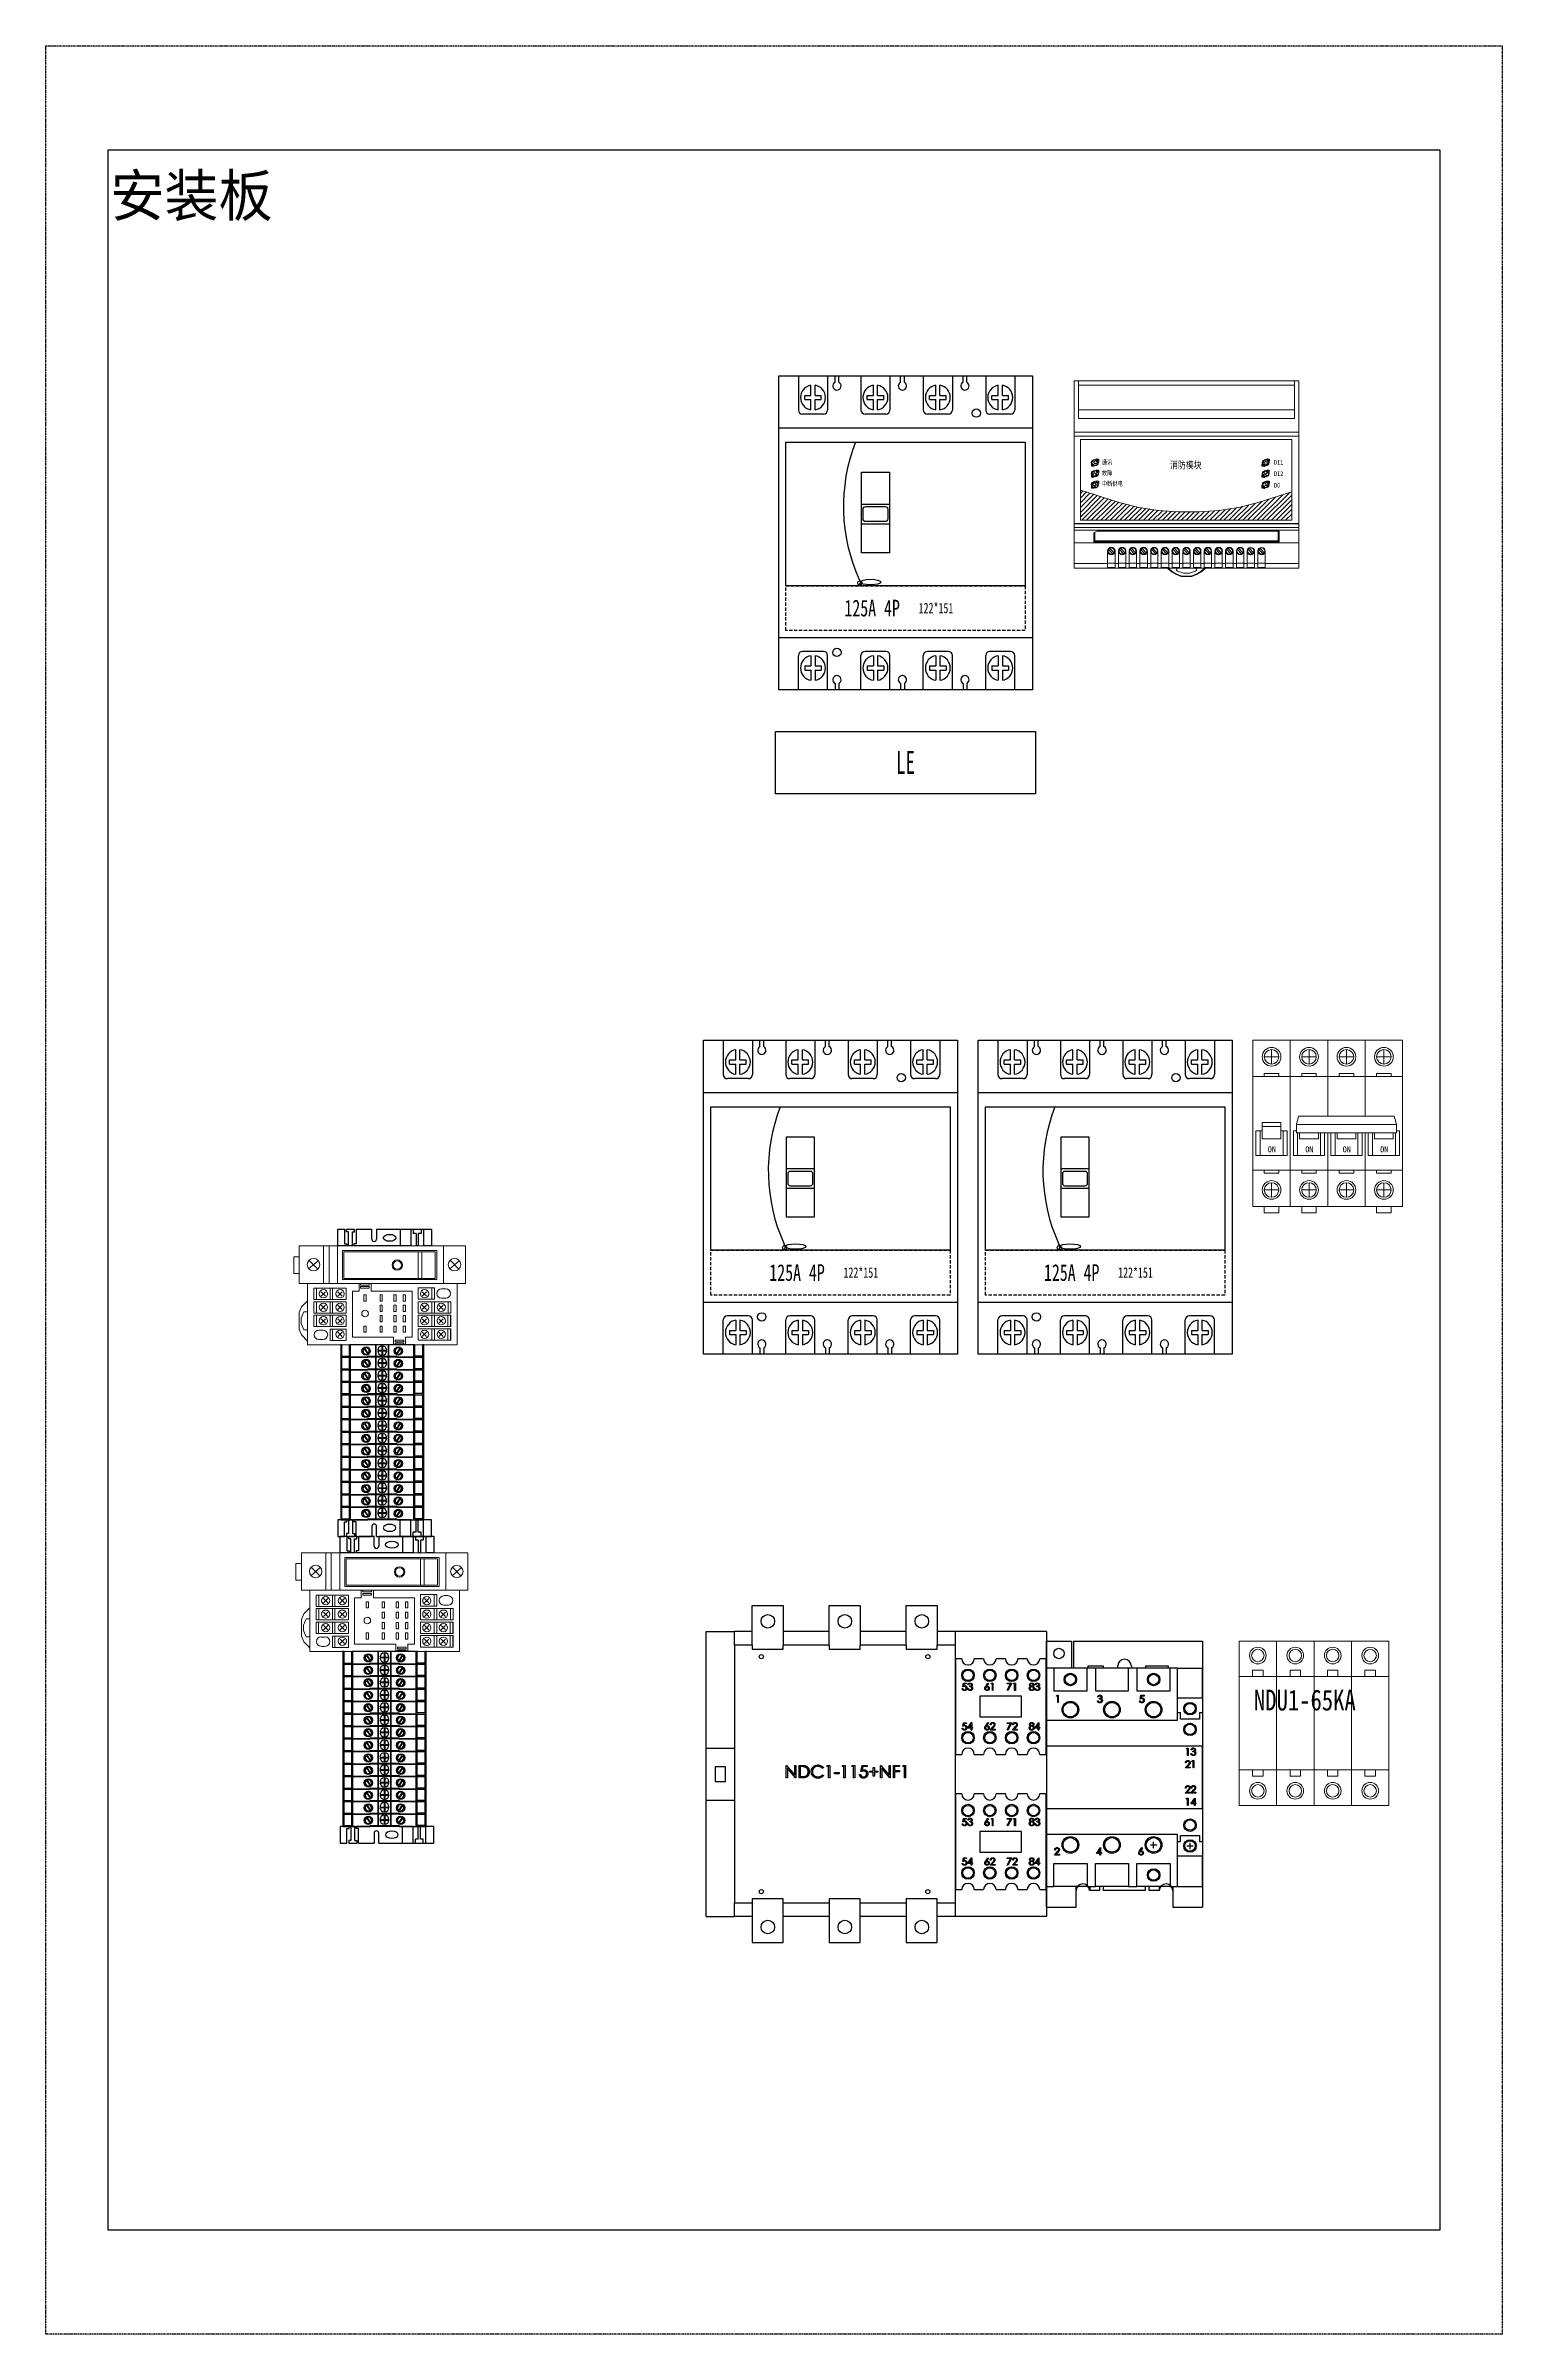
# Model space of a CAD drawing. Extents: x 331437 to 332137, y 334374 to 335474.
import ezdxf
from ezdxf.enums import TextEntityAlignment as Align

# ---------------------------------------------------------------- set-up
doc = ezdxf.new("R2010")
doc.units = 0
doc.header["$MEASUREMENT"] = 0
for name, pattern in [('DASH', [0.35, 0.25, -0.1]), ('DASHED', [0.75, 0.5, -0.25]), ('HIDDEN2', [4.7625, 3.175, -1.5875])]:
    doc.linetypes.add(name, pattern=pattern)
for name, color, linetype in [('DIM', 1, 'Continuous'), ('DIMMENSION', 7, 'Continuous'), ('E-UNIV-NOTE', 6, 'Continuous'), ('PV-1A6A', 7, 'Continuous'), ('PV-1C0C', 7, 'Continuous'), ('PV-2418', 7, 'Continuous'), ('元件', 7, 'Continuous'), ('布置图', 30, 'Continuous')]:
    doc.layers.add(name, color=color, linetype=linetype)
doc.layers.add('细线', color=7, linetype='Continuous', lineweight=0)
doc.styles.add('-宋体', font='', dxfattribs={"width": 0.7})
doc.styles.add('GH-CZC', font='', dxfattribs={"width": 0.7})
doc.styles.add('LEAD', font='', dxfattribs={"width": 0.8})
doc.styles.add('宋体', font='', dxfattribs={"width": 0.8})
doc.styles.add('正常', font='')
doc.styles.get('-宋体').set_extended_font_data('NSimSun')
doc.styles.get('GH-CZC').set_extended_font_data('SimSun')
doc.styles.get('LEAD').set_extended_font_data('SimSun')
doc.styles.get('宋体').set_extended_font_data('NSimSun')
doc.styles.get('正常').set_extended_font_data('FangSong_GB2312')

msp = doc.modelspace()

# ---------------------------------------------------------------- texts
at = {"color": 0}
msp.add_text('安装板', height=20, dxfattribs=at).set_placement((331467.7, 335402.4), align=Align.MIDDLE_LEFT)

# ---------------------------------------------------------------- blocks, each defined once
blk = doc.blocks.new('Manufacturer光辉PartName塑壳断路器Series4PShellFrameLimitingCurrentRemarkPartTypeMinCurrent16MaxCurrent125Poles4PMinPower0MaxPower0LibType2DelFlgfalseUpdateDate')
at = {"layer": '元件', "color": 0, "transparency": 33554687}
for p, q in [((-51.5, 75.5), (-51.5, 59)), ((-48.5, 64), (-48.5, 66)), ((-48.5, 66), (-45.5, 66)), ((-45.5, 66), (-45.5, 70.9)), ((-43.5, 66), (-43.5, 70.9)), ((-43.5, 66), (-40.5, 66)), ((-40.5, 64), (-40.5, 66)), ((-37.5, 75.5), (-37.5, 59)), ((-33.9, 72.4), (-33.9, 75.5)), ((-32.1, 72.4), (-32.1, 75.5)), ((-21.5, 75.5), (-21.5, 59)), ((-18.5, 66), (-15.5, 66)), ((-18.5, 64), (-18.5, 66)), ((-15.5, 66), (-15.5, 70.9)), ((-13.5, 66), (-13.5, 70.9)), ((-13.5, 66), (-10.5, 66)), ((-10.5, 64), (-10.5, 66)), ((-7.5, 75.5), (-7.5, 59)), ((-2.4, 72.4), (-2.4, 75.5)), ((-0.6, 72.4), (-0.6, 75.5)), ((8.5, 75.5), (8.5, 59)), ((11.5, 64), (11.5, 66)), ((11.5, 66), (14.5, 66)), ((14.5, 66), (14.5, 70.9)), ((16.5, 66), (16.5, 70.9)), ((16.5, 66), (19.5, 66)), ((19.5, 64), (19.5, 66)), ((22.5, 75.5), (22.5, 59)), ((27.6, 72.4), (27.6, 75.5)), ((29.4, 72.4), (29.4, 75.5)), ((38.5, 75.5), (38.5, 59)), ((41.5, 64), (41.5, 66)), ((41.5, 66), (44.5, 66)), ((44.5, 66), (44.5, 70.9)), ((46.5, 66), (46.5, 70.9)), ((46.5, 66), (49.5, 66)), ((49.5, 64), (49.5, 66)), ((52.5, 75.5), (52.5, 59)), ((-39.5, 57), (-49.5, 57)), ((-48.5, 64), (-45.5, 64)), ((-45.5, 59.1), (-45.5, 64)), ((-43.5, 64), (-40.5, 64)), ((-43.5, 59.1), (-43.5, 64)), ((-9.5, 57), (-19.5, 57)), ((-18.5, 64), (-15.5, 64)), ((-15.5, 59.1), (-15.5, 64)), ((-13.5, 59.1), (-13.5, 64)), ((-13.5, 64), (-10.5, 64)), ((20.5, 57), (10.5, 57)), ((11.5, 64), (14.5, 64)), ((14.5, 59.1), (14.5, 64)), ((16.5, 64), (19.5, 64)), ((16.5, 59.1), (16.5, 64)), ((50.5, 57), (40.5, 57)), ((41.5, 64), (44.5, 64)), ((44.5, 59.1), (44.5, 64)), ((46.5, 64), (49.5, 64)), ((46.5, 59.1), (46.5, 64)), ((-61, 50.4), (61, 50.4)), ((-61, -50.4), (61, -50.4)), ((-51.5, -75.5), (-51.5, -59)), ((-39.5, -57), (-49.5, -57)), ((-48.5, -64), (-45.5, -64)), ((-48.5, -64), (-48.5, -66)), ((-48.5, -66), (-45.5, -66)), ((-45.5, -59.1), (-45.5, -64)), ((-45.5, -66), (-45.5, -70.9)), ((-43.5, -59.1), (-43.5, -64)), ((-43.5, -64), (-40.5, -64)), ((-43.5, -66), (-40.5, -66)), ((-43.5, -66), (-43.5, -70.9)), ((-40.5, -64), (-40.5, -66)), ((-37.5, -75.5), (-37.5, -59)), ((-21.5, -75.5), (-21.5, -59)), ((-9.5, -57), (-19.5, -57)), ((-18.5, -64), (-18.5, -66)), ((-18.5, -64), (-15.5, -64)), ((-18.5, -66), (-15.5, -66)), ((-15.5, -59.1), (-15.5, -64)), ((-15.5, -66), (-15.5, -70.9)), ((-13.5, -59.1), (-13.5, -64)), ((-13.5, -64), (-10.5, -64)), ((-13.5, -66), (-13.5, -70.9)), ((-13.5, -66), (-10.5, -66)), ((-10.5, -64), (-10.5, -66)), ((-7.5, -75.5), (-7.5, -59)), ((8.5, -75.5), (8.5, -59)), ((20.5, -57), (10.5, -57)), ((11.5, -64), (14.5, -64)), ((11.5, -64), (11.5, -66)), ((11.5, -66), (14.5, -66)), ((14.5, -59.1), (14.5, -64)), ((14.5, -66), (14.5, -70.9)), ((16.5, -59.1), (16.5, -64)), ((16.5, -64), (19.5, -64)), ((16.5, -66), (19.5, -66)), ((16.5, -66), (16.5, -70.9)), ((19.5, -64), (19.5, -66)), ((22.5, -75.5), (22.5, -59)), ((38.5, -75.5), (38.5, -59)), ((50.5, -57), (40.5, -57)), ((41.5, -64), (41.5, -66)), ((41.5, -64), (44.5, -64)), ((41.5, -66), (44.5, -66)), ((44.5, -59.1), (44.5, -64)), ((44.5, -66), (44.5, -70.9)), ((46.5, -59.1), (46.5, -64)), ((46.5, -64), (49.5, -64)), ((46.5, -66), (46.5, -70.9)), ((46.5, -66), (49.5, -66)), ((49.5, -64), (49.5, -66)), ((52.5, -75.5), (52.5, -59)), ((-33.9, -72.4), (-33.9, -75.5)), ((-32.1, -72.4), (-32.1, -75.5)), ((-2.4, -72.4), (-2.4, -75.5)), ((-0.6, -72.4), (-0.6, -75.5)), ((27.6, -72.4), (27.6, -75.5)), ((29.4, -72.4), (29.4, -75.5))]:
    blk.add_line(p, q, dxfattribs=at)
for points in [[(-61, -75.5), (-61, 75.5)], [(-61, 75.5), (61, 75.5)], [(61, 75.5), (61, -75.5)], [(61, -75.5), (-61, -75.5)]]:
    blk.add_lwpolyline(points, dxfattribs=at)
for points in [[(-57.5, 43.5), (57.5, 43.5), (57.5, -25.5), (-57.5, -25.5)], [(-21.2, 29.1), (-7.8, 29.1), (-7.8, -9.6), (-21.2, -9.6)], [(-21.2, 13.8), (-7.8, 13.8), (-7.8, 4.2), (-21.2, 4.2)]]:
    blk.add_lwpolyline(points, close=True, dxfattribs=at)
blk.add_lwpolyline([(-19.2, 12.6), (-9.8, 12.6, -0.414214), (-8.6, 11.4), (-8.6, 6.6, -0.414214), (-9.8, 5.4), (-19.2, 5.4, -0.414214), (-20.4, 6.6), (-20.4, 11.4, -0.414214)], format="xyb", close=True, dxfattribs=at)
at = {"layer": '元件', "color": 0, "linetype": 'HIDDEN2', "ltscale": 0.5, "transparency": 33554687}
blk.add_lwpolyline([(-57.5, -25.5), (57.5, -25.5), (57.5, -47), (-57.5, -47)], close=True, dxfattribs=at)
at = {"layer": '元件', "color": 0, "linetype": 'ByBlock', "transparency": 33554687}
for centre in [(34, 57.5), (-33, -57.5)]:
    blk.add_circle(centre, 2, dxfattribs=at)
at = {"layer": '元件', "color": 0, "transparency": 33554687}
blk.add_circle((-22, -24.2), 1.02, dxfattribs=at)
for centre, radius, start, end in [((-44.5, 65), 6, 99.5941, 260.4059), ((-44.5, 65), 6, 279.5941, 80.4059), ((-33, 70.6), 2, 116.839, 63.161), ((-14.5, 65), 6, 99.5941, 260.4059), ((-14.5, 65), 6, 279.5941, 80.4059), ((-1.5, 70.6), 2, 116.839, 63.161), ((15.5, 65), 6, 99.5941, 260.4059), ((15.5, 65), 6, 279.5941, 80.4059), ((28.5, 70.6), 2, 116.839, 63.161), ((45.5, 65), 6, 99.5941, 260.4059), ((45.5, 65), 6, 279.5941, 80.4059), ((-49.5, 59), 2, 180, 270), ((-39.5, 59), 2, 270, 0), ((-19.5, 59), 2, 180, 270), ((-9.5, 59), 2, 270, 0), ((10.5, 59), 2, 180, 270), ((20.5, 59), 2, 270, 0), ((40.5, 59), 2, 180, 270), ((50.5, 59), 2, 270, 0), ((54.9, 12.7), 84.8, 158.6859, 204.5341), ((-23.5, -23.8), 1.8, 251.3296, 44.8965), ((-49.5, -59), 2, 90, 180), ((-44.5, -65), 6, 99.5941, 260.4059), ((-44.5, -65), 6, 279.5941, 80.4059), ((-39.5, -59), 2, 0, 90), ((-19.5, -59), 2, 90, 180), ((-14.5, -65), 6, 99.5941, 260.4059), ((-14.5, -65), 6, 279.5941, 80.4059), ((-9.5, -59), 2, 0, 90), ((10.5, -59), 2, 90, 180), ((15.5, -65), 6, 99.5941, 260.4059), ((15.5, -65), 6, 279.5941, 80.4059), ((20.5, -59), 2, 0, 90), ((40.5, -59), 2, 90, 180), ((45.5, -65), 6, 99.5941, 260.4059), ((45.5, -65), 6, 279.5941, 80.4059), ((50.5, -59), 2, 0, 90), ((-33, -70.6), 2, 296.839, 243.161), ((-1.5, -70.6), 2, 296.839, 243.161), ((28.5, -70.6), 2, 296.839, 243.161)]:
    blk.add_arc(centre, radius, start, end, dxfattribs=at)
blk.add_ellipse((-16.8, -23.7), major_axis=(-5, 0), ratio=0.263531, dxfattribs=at)
at = {"layer": '元件', "color": 0, "transparency": 33554687, "width": 0.7}
blk.add_text('125A 4P', height=8, dxfattribs=at).set_placement((-29.4, -36.2), align=Align.MIDDLE_LEFT)
at = {"layer": '元件', "color": 0, "transparency": 33554687, "style": 'GH-CZC', "width": 0.7}
blk.add_text('122*151', height=5, dxfattribs=at).set_placement((14.6, -36.2), align=Align.MIDDLE_CENTER)
blk = doc.blocks.new('Manufacturer光辉PartName微型断路器Series4PShellFrameLimitingCurrentRemarkPartTypeMinCurrent1MaxCurrent63Poles4PMinPower0MaxPower0LibType2DelFlgfalseUpdateDate')
at = {"layer": '细线'}
for p, q in [((-30.5, 33.5), (-23.5, 33.5)), ((-27, 37), (-27, 30)), ((-12.5, 33.5), (-5.5, 33.5)), ((-9, 37), (-9, 30)), ((5.5, 33.5), (12.5, 33.5)), ((9, 37), (9, 30)), ((23.5, 33.5), (30.5, 33.5)), ((27, 37), (27, 30)), ((-30.5, -30.5), (-23.5, -30.5)), ((-27, -34), (-27, -27)), ((-12.5, -30.5), (-5.5, -30.5)), ((-9, -34), (-9, -27)), ((5.5, -30.5), (12.5, -30.5)), ((9, -34), (9, -27)), ((23.5, -30.5), (30.5, -30.5)), ((27, -34), (27, -27))]:
    blk.add_line(p, q, dxfattribs=at)
for points in [[(-36, -38.5), (-18, -38.5), (-18, 41.5), (-36, 41.5)], [(-36, -21), (-18, -21), (-18, 24), (-36, 24)], [(-30.5, 25.5), (-23.5, 25.5), (-23.5, 24), (-30.5, 24)], [(-12.5, 25.5), (-5.5, 25.5), (-5.5, 24), (-12.5, 24)], [(5.5, 25.5), (12.5, 25.5), (12.5, 24), (5.5, 24)], [(23.5, 25.5), (30.5, 25.5), (30.5, 24), (23.5, 24)], [(-31.5, -6), (-22.5, -6), (-22.5, 2), (-31.5, 2)], [(-31.5, 2), (-22.5, 2), (-22.5, 0), (-31.5, 0)], [(33, 1), (-15, 1), (-14, 5), (32, 5)], [(-15, -3), (33, -3), (33, 1), (-15, 1)], [(-30.5, -22.5), (-23.5, -22.5), (-23.5, -21), (-30.5, -21)], [(-12.5, -22.5), (-5.5, -22.5), (-5.5, -21), (-12.5, -21)], [(5.5, -22.5), (12.5, -22.5), (12.5, -21), (5.5, -21)], [(23.5, -22.5), (30.5, -22.5), (30.5, -21), (23.5, -21)], [(-30.5, -41.5), (-23.5, -41.5), (-23.5, -38.5), (-30.5, -38.5)], [(-12.5, -41.5), (-5.5, -41.5), (-5.5, -38.5), (-12.5, -38.5)], [(23.5, -41.5), (30.5, -41.5), (30.5, -38.5), (23.5, -38.5)]]:
    blk.add_lwpolyline(points, close=True, dxfattribs=at)
for points in [[(0, 5), (0, 41.5), (-18, 41.5), (-18, -38.5), (0, -38.5), (0, -3)], [(18, 5), (18, 41.5), (0, 41.5), (0, 5)], [(18, -3), (18, -38.5), (36, -38.5), (36, 41.5), (18, 41.5), (18, 5)], [(0, 5), (0, 24), (-18, 24), (-18, -21), (0, -21), (0, -3)], [(18, 5), (18, 24), (0, 24), (0, 5)], [(18, -3), (18, -21), (36, -21), (36, 24), (18, 24), (18, 5)], [(-31.5, -2), (-34.5, -2), (-34.5, -14), (-19.5, -14), (-19.5, -2), (-22.5, -2)], [(-31.5, -2), (-32.5, -2), (-32.5, -14), (-21.5, -14), (-21.5, -2), (-22.5, -2)], [(-15, -2), (-16.5, -2), (-16.5, -14), (-1.5, -14), (-1.5, -3)], [(-14.5, -3), (-14.5, -14), (-3.5, -14), (-3.5, -3)], [(-13.5, -3), (-13.5, -6), (-4.5, -6), (-4.5, -3)], [(0, -3), (0, -38.5), (18, -38.5), (18, -3)], [(0, -3), (0, -21), (18, -21), (18, -3)], [(1.5, -3), (1.5, -14), (16.5, -14), (16.5, -3)], [(3.5, -3), (3.5, -14), (14.5, -14), (14.5, -3)], [(4.5, -3), (4.5, -6), (13.5, -6), (13.5, -3)], [(19.5, -3), (19.5, -14), (34.5, -14), (34.5, -2), (33, -2)], [(21.5, -3), (21.5, -14), (32.5, -14), (32.5, -3)], [(22.5, -3), (22.5, -6), (31.5, -6), (31.5, -3)]]:
    blk.add_lwpolyline(points, dxfattribs=at)
for centre, radius in [((-27, 33.5), 4.5), ((-27, 33.5), 3.5), ((-9, 33.5), 4.5), ((-9, 33.5), 3.5), ((9, 33.5), 4.5), ((9, 33.5), 3.5), ((27, 33.5), 4.5), ((27, 33.5), 3.5), ((-27, -30.5), 4.5), ((-27, -30.5), 3.5), ((-9, -30.5), 4.5), ((-9, -30.5), 3.5), ((9, -30.5), 4.5), ((9, -30.5), 3.5), ((27, -30.5), 4.5), ((27, -30.5), 3.5)]:
    blk.add_circle(centre, radius, dxfattribs=at)
at = {"layer": '细线', "color": 2, "lineweight": 15, "style": '正常'}
for p in [(-28.8, -12.4), (-10.8, -12.4), (7.2, -12.4), (25.2, -12.4)]:
    blk.add_text('ON', height=2.85, dxfattribs=at).set_placement(p)
blk = doc.blocks.new('Manufacturer上海良信PartName接触器SeriesNDC1ShellFrameLimitingCurrentRemarkPartTypeMinCurrent96MaxCurrent115PolesMinPower0MaxPower0LibType3DelFlgfalseUpdateDate2023-01-0100000')
for centre in [(-55.3, 56.5), (24.7, 56.5), (-55.3, -56.5), (24.7, -56.5)]:
    blk.add_circle(centre, 1)
at = {"layer": 'PV-1C0C'}
for p, q in [((-59.8, 62), (-59.8, 81)), ((-59.8, 81), (-44.8, 81)), ((-44.8, 81), (-44.8, 62)), ((-22.8, 62), (-22.8, 81)), ((-22.8, 81), (-7.8, 81)), ((-7.8, 81), (-7.8, 62)), ((14.2, 62), (14.2, 81)), ((14.2, 81), (29.2, 81)), ((29.2, 81), (29.2, 62)), ((-81.8, 68.5), (-68.2, 68.5)), ((-81.8, 12.5), (-81.8, 68.5)), ((-68.2, 62), (-68.2, 68.5)), ((-59.8, 68.5), (-68.2, 68.5)), ((-22.8, 68.5), (-44.8, 68.5)), ((14.2, 68.5), (-7.8, 68.5)), ((37.8, 68.5), (29.2, 68.5)), ((37.8, 68.5), (37.8, 62)), ((81.8, 68.5), (37.8, 68.5)), ((81.8, 68.5), (81.8, -68.5)), ((-68.2, 62), (-68.2, -62)), ((-59.8, 62), (-68.2, 62)), ((-59.8, 62), (-59.8, 60)), ((-59.8, 60), (-44.8, 60)), ((-44.8, 60), (-44.8, 62)), ((-22.8, 62), (-44.8, 62)), ((-22.8, 62), (-22.8, 60)), ((-22.8, 60), (-7.8, 60)), ((-7.8, 60), (-7.8, 62)), ((14.2, 62), (-7.8, 62)), ((14.2, 62), (14.2, 60)), ((14.2, 60), (29.2, 60)), ((29.2, 60), (29.2, 62)), ((37.8, 62), (29.2, 62)), ((37.8, 62), (37.8, -62)), ((41, 55.5), (38, 55.5)), ((38, 55.5), (38, 9.5)), ((51.5, 55.5), (47, 55.5)), ((62, 55.5), (57.5, 55.5)), ((72.5, 55.5), (68, 55.5)), ((81.5, 55.5), (78.5, 55.5)), ((81.5, 9.5), (81.5, 55.5)), ((41.2, 41.1), (41.5, 41.1)), ((41.5, 42), (41.9, 43.7)), ((41.9, 43.7), (43.3, 43.7)), ((42.1, 43.4), (42, 42.5)), ((43.3, 43.4), (42.1, 43.4)), ((43.3, 43.7), (43.3, 43.4)), ((43.8, 41.2), (44.1, 41.2)), ((44.3, 42.9), (44, 42.9)), ((44.8, 42), (44.8, 42.4)), ((69.7, 37.5), (49.7, 37.5)), ((49.7, 37.5), (49.7, 27.5)), ((52.5, 42.2), (53.5, 43.8)), ((53.8, 43.6), (52.8, 42.2)), ((53.5, 43.8), (53.8, 43.6)), ((55.1, 43.4), (55.3, 43.7)), ((55.7, 43.4), (55.1, 43.4)), ((55.3, 43.7), (56, 43.7)), ((55.7, 40.2), (55.7, 43.4)), ((56, 40.2), (55.7, 40.2)), ((56, 43.7), (56, 40.2)), ((62.9, 43.4), (62.9, 43.7)), ((62.9, 43.7), (65.1, 43.7)), ((62.9, 40.3), (64.5, 43.4)), ((64.5, 43.4), (62.9, 43.4)), ((63.2, 40.2), (62.9, 40.3)), ((65.1, 43.7), (63.2, 40.2)), ((65.9, 43.4), (66.1, 43.7)), ((66.4, 43.4), (65.9, 43.4)), ((66.1, 43.7), (66.8, 43.7)), ((66.4, 40.2), (66.4, 43.4)), ((66.8, 40.2), (66.4, 40.2)), ((66.8, 43.7), (66.8, 40.2)), ((69.7, 27.5), (69.7, 37.5)), ((76.1, 41.2), (76.4, 41.2)), ((76.6, 42.9), (76.3, 42.9)), ((77.1, 42), (77.1, 42.4)), ((41.2, 22.1), (41.5, 22.1)), ((41.5, 23), (41.9, 24.7)), ((41.9, 24.7), (43.3, 24.7)), ((42.1, 24.4), (42, 23.5)), ((43.3, 24.4), (42.1, 24.4)), ((43.3, 24.7), (43.3, 24.4)), ((43.8, 22.1), (45.7, 24.8)), ((45.5, 22.1), (43.8, 22.1)), ((45.5, 23.9), (44.4, 22.4)), ((44.4, 22.4), (45.5, 22.4)), ((45.5, 22.4), (45.5, 23.9)), ((45.5, 21.2), (45.5, 22.1)), ((45.7, 24.8), (45.8, 24.8)), ((45.8, 24.8), (45.8, 22.4)), ((45.8, 22.4), (46.2, 22.4)), ((46.2, 22.1), (45.8, 22.1)), ((45.8, 22.1), (45.8, 21.2)), ((46.2, 22.4), (46.2, 22.1)), ((49.7, 27.5), (69.7, 27.5)), ((52.5, 23.2), (53.5, 24.8)), ((53.8, 24.6), (52.8, 23.2)), ((53.5, 24.8), (53.8, 24.6)), ((54.6, 21.2), (56, 22.7)), ((55, 23.7), (54.7, 23.7)), ((56.2, 22.5), (55.3, 21.6)), ((62.9, 24.4), (62.9, 24.7)), ((62.9, 24.7), (65.1, 24.7)), ((62.9, 21.3), (64.5, 24.4)), ((64.5, 24.4), (62.9, 24.4)), ((65.1, 24.7), (63.2, 21.2)), ((65.4, 21.2), (66.7, 22.7)), ((65.8, 23.7), (65.5, 23.7)), ((67, 22.5), (66.1, 21.6)), ((76.1, 22.1), (78, 24.8)), ((77.8, 22.1), (76.1, 22.1)), ((77.8, 23.9), (76.8, 22.4)), ((76.8, 22.4), (77.8, 22.4)), ((77.8, 22.4), (77.8, 23.9)), ((77.8, 21.2), (77.8, 22.1)), ((78, 24.8), (78.1, 24.8)), ((78.1, 24.8), (78.1, 22.4)), ((78.1, 22.4), (78.5, 22.4)), ((78.5, 22.1), (78.1, 22.1)), ((78.1, 22.1), (78.1, 21.2)), ((78.5, 22.4), (78.5, 22.1)), ((-81.8, 12.5), (-68.2, 12.5)), ((-81.8, -12.5), (-81.8, 12.5)), ((45.8, 21.2), (45.5, 21.2)), ((57, 21.2), (54.6, 21.2)), ((55.3, 21.6), (57, 21.6)), ((57, 21.6), (57, 21.2)), ((63.2, 21.2), (62.9, 21.3)), ((67.7, 21.2), (65.4, 21.2)), ((66.1, 21.6), (67.7, 21.6)), ((67.7, 21.6), (67.7, 21.2)), ((78.1, 21.2), (77.8, 21.2)), ((-72.5, 3.5), (-77.5, 3.5)), ((-77.5, 3.5), (-77.5, -3.5)), ((-72.5, -3.5), (-72.5, 3.5)), ((-43.4, -1.8), (-43.4, 4.2)), ((-43.4, 4.2), (-43.2, 4.2)), ((-43.2, 4.2), (-39.3, -0.5)), ((-38.9, -1.8), (-42.8, 2.9)), ((-42.8, 2.9), (-42.8, -1.8)), ((-39.3, -0.5), (-39.3, 4.2)), ((-39.3, 4.2), (-38.7, 4.2)), ((-38.7, 4.2), (-38.7, -1.8)), ((-37.2, -1.8), (-37.2, 4.2)), ((-37.2, 4.2), (-36, 4.2)), ((-36.7, 3.6), (-36.7, -1.2)), ((-36.2, 3.6), (-36.7, 3.6)), ((-25.5, 3.1), (-26, 2.8)), ((-23.9, 3.6), (-23.5, 4.2)), ((-23, 3.6), (-23.9, 3.6)), ((-23.5, 4.2), (-22.4, 4.2)), ((-23, -1.8), (-23, 3.6)), ((-22.4, 4.2), (-22.4, -1.8)), ((-20.2, 0.2), (-20.2, 0.8)), ((-20.2, 0.8), (-17.9, 0.8)), ((-17.9, 0.2), (-20.2, 0.2)), ((-17.9, 0.8), (-17.9, 0.2)), ((-16.5, 3.6), (-16.2, 4.2)), ((-15.6, 3.6), (-16.5, 3.6)), ((-16.2, 4.2), (-15, 4.2)), ((-15.6, -1.8), (-15.6, 3.6)), ((-15, 4.2), (-15, -1.8)), ((-11.9, 3.6), (-11.5, 4.2)), ((-11, 3.6), (-11.9, 3.6)), ((-11.5, 4.2), (-10.4, 4.2)), ((-11, -1.8), (-11, 3.6)), ((-10.4, 4.2), (-10.4, -1.8)), ((-7.5, 1.2), (-6.9, 4.2)), ((-6.9, 4.2), (-4.4, 4.2)), ((-6.5, 3.6), (-6.8, 2)), ((-4.4, 3.6), (-6.5, 3.6)), ((-4.4, 4.2), (-4.4, 3.6)), ((-3.4, 1.4), (-1.6, 1.4)), ((-3.4, 0.9), (-3.4, 1.4)), ((-1.6, 0.9), (-3.4, 0.9)), ((-1.6, 1.4), (-1.6, 3.2)), ((-1.6, 3.2), (-1, 3.2)), ((-1.6, -0.9), (-1.6, 0.9)), ((-1, 3.2), (-1, 1.4)), ((-1, 1.4), (0.7, 1.4)), ((0.7, 0.9), (-1, 0.9)), ((-1, 0.9), (-1, -0.9)), ((0.7, 1.4), (0.7, 0.9)), ((2, -1.8), (2, 4.2)), ((2, 4.2), (2.1, 4.2)), ((2.1, 4.2), (6.1, -0.5)), ((6.5, -1.8), (2.6, 2.9)), ((2.6, 2.9), (2.6, -1.8)), ((6.1, -0.5), (6.1, 4.2)), ((6.1, 4.2), (6.6, 4.2)), ((6.6, 4.2), (6.6, -1.8)), ((8.2, -1.8), (8.2, 4.2)), ((8.2, 4.2), (11.1, 4.2)), ((11.1, 3.6), (8.7, 3.6)), ((8.7, 3.6), (8.7, 1.8)), ((8.7, 1.8), (11.1, 1.8)), ((11.1, 1.1), (8.7, 1.1)), ((8.7, 1.1), (8.7, -1.8)), ((11.1, 4.2), (11.1, 3.6)), ((11.1, 1.8), (11.1, 1.1)), ((12.6, 3.6), (12.9, 4.2)), ((13.5, 3.6), (12.6, 3.6)), ((12.9, 4.2), (14, 4.2)), ((13.5, -1.8), (13.5, 3.6)), ((14, 4.2), (14, -1.8)), ((38, 9.5), (41, 9.5)), ((47, 9.5), (51.5, 9.5)), ((57.5, 9.5), (62, 9.5)), ((68, 9.5), (72.5, 9.5)), ((78.5, 9.5), (81.5, 9.5)), ((-77.5, -3.5), (-72.5, -3.5)), ((-42.8, -1.8), (-43.4, -1.8)), ((-38.7, -1.8), (-38.9, -1.8)), ((-35.3, -1.8), (-37.2, -1.8)), ((-36.7, -1.2), (-36, -1.2)), ((-26, -0.3), (-25.5, -0.7)), ((-22.4, -1.8), (-23, -1.8)), ((-15, -1.8), (-15.6, -1.8)), ((-10.4, -1.8), (-11, -1.8)), ((-8.1, -0.2), (-7.6, -0.2)), ((-1, -0.9), (-1.6, -0.9)), ((2.6, -1.8), (2, -1.8)), ((6.6, -1.8), (6.5, -1.8)), ((8.7, -1.8), (8.2, -1.8)), ((14, -1.8), (13.5, -1.8)), ((41, -9.5), (38, -9.5)), ((38, -9.5), (38, -55.5)), ((51.5, -9.5), (47, -9.5)), ((62, -9.5), (57.5, -9.5)), ((72.5, -9.5), (68, -9.5)), ((81.5, -9.5), (78.5, -9.5)), ((81.5, -55.5), (81.5, -9.5)), ((-81.8, -12.5), (-68.2, -12.5)), ((-81.8, -68.5), (-81.8, -12.5)), ((41.5, -23), (41.9, -21.3)), ((41.9, -21.3), (43.3, -21.3)), ((42.1, -21.6), (42, -22.5)), ((43.3, -21.6), (42.1, -21.6)), ((43.3, -21.3), (43.3, -21.6)), ((52.5, -22.8), (53.5, -21.2)), ((53.8, -21.4), (52.8, -22.8)), ((53.5, -21.2), (53.8, -21.4)), ((55.1, -21.6), (55.3, -21.3)), ((55.7, -21.6), (55.1, -21.6)), ((55.3, -21.3), (56, -21.3)), ((55.7, -24.8), (55.7, -21.6)), ((56, -21.3), (56, -24.8)), ((62.9, -21.6), (62.9, -21.3)), ((62.9, -21.3), (65.1, -21.3)), ((62.9, -24.7), (64.5, -21.6)), ((64.5, -21.6), (62.9, -21.6)), ((65.1, -21.3), (63.2, -24.8)), ((65.9, -21.6), (66.1, -21.3)), ((66.4, -21.6), (65.9, -21.6)), ((66.1, -21.3), (66.8, -21.3)), ((66.4, -24.8), (66.4, -21.6)), ((66.8, -21.3), (66.8, -24.8)), ((41.2, -23.9), (41.5, -23.9)), ((43.8, -23.8), (44.1, -23.8)), ((44.3, -22.1), (44, -22.1)), ((44.8, -23), (44.8, -22.6)), ((69.7, -27.5), (49.7, -27.5)), ((49.7, -27.5), (49.7, -37.5)), ((56, -24.8), (55.7, -24.8)), ((63.2, -24.8), (62.9, -24.7)), ((66.8, -24.8), (66.4, -24.8)), ((69.7, -37.5), (69.7, -27.5)), ((76.1, -23.8), (76.4, -23.8)), ((76.6, -22.1), (76.3, -22.1)), ((77.1, -23), (77.1, -22.6)), ((41.2, -42.9), (41.5, -42.9)), ((41.5, -42), (41.9, -40.3)), ((41.9, -40.3), (43.3, -40.3)), ((42.1, -40.6), (42, -41.5)), ((43.3, -40.6), (42.1, -40.6)), ((43.3, -40.3), (43.3, -40.6)), ((43.8, -42.9), (45.7, -40.2)), ((45.5, -42.9), (43.8, -42.9)), ((45.5, -41.1), (44.4, -42.6)), ((44.4, -42.6), (45.5, -42.6)), ((45.5, -42.6), (45.5, -41.1)), ((45.5, -43.8), (45.5, -42.9)), ((45.8, -43.8), (45.5, -43.8)), ((45.7, -40.2), (45.8, -40.2)), ((45.8, -40.2), (45.8, -42.6)), ((45.8, -42.6), (46.2, -42.6)), ((46.2, -42.9), (45.8, -42.9)), ((45.8, -42.9), (45.8, -43.8)), ((46.2, -42.6), (46.2, -42.9)), ((49.7, -37.5), (69.7, -37.5)), ((52.5, -41.8), (53.5, -40.2)), ((53.8, -40.4), (52.8, -41.8)), ((53.5, -40.2), (53.8, -40.4)), ((54.6, -43.8), (56, -42.3)), ((57, -43.8), (54.6, -43.8)), ((55, -41.3), (54.7, -41.3)), ((56.2, -42.5), (55.3, -43.4)), ((55.3, -43.4), (57, -43.4)), ((57, -43.4), (57, -43.8)), ((62.9, -40.6), (62.9, -40.3)), ((62.9, -40.3), (65.1, -40.3)), ((62.9, -43.7), (64.5, -40.6)), ((64.5, -40.6), (62.9, -40.6)), ((63.2, -43.8), (62.9, -43.7)), ((65.1, -40.3), (63.2, -43.8)), ((65.4, -43.8), (66.7, -42.3)), ((67.7, -43.8), (65.4, -43.8)), ((65.8, -41.3), (65.5, -41.3)), ((67, -42.5), (66.1, -43.4)), ((66.1, -43.4), (67.7, -43.4)), ((67.7, -43.4), (67.7, -43.8)), ((76.1, -42.9), (78, -40.2)), ((77.8, -42.9), (76.1, -42.9)), ((77.8, -41.1), (76.8, -42.6)), ((76.8, -42.6), (77.8, -42.6)), ((77.8, -42.6), (77.8, -41.1)), ((77.8, -43.8), (77.8, -42.9)), ((78.1, -43.8), (77.8, -43.8)), ((78, -40.2), (78.1, -40.2)), ((78.1, -40.2), (78.1, -42.6)), ((78.1, -42.6), (78.5, -42.6)), ((78.5, -42.9), (78.1, -42.9)), ((78.1, -42.9), (78.1, -43.8)), ((78.5, -42.6), (78.5, -42.9)), ((-68.2, -68.5), (-68.2, -62)), ((-59.8, -62), (-68.2, -62)), ((-59.8, -62), (-59.8, -81)), ((-44.8, -60), (-59.8, -60)), ((-59.8, -60), (-59.8, -62)), ((-44.8, -81), (-44.8, -62)), ((-44.8, -62), (-44.8, -60)), ((-22.8, -62), (-44.8, -62)), ((-22.8, -62), (-22.8, -81)), ((-7.8, -60), (-22.8, -60)), ((-22.8, -60), (-22.8, -62)), ((-7.8, -81), (-7.8, -62)), ((-7.8, -62), (-7.8, -60)), ((14.2, -62), (-7.8, -62)), ((14.2, -62), (14.2, -81)), ((14.2, -60), (14.2, -62)), ((29.2, -60), (14.2, -60)), ((29.2, -81), (29.2, -62)), ((29.2, -62), (29.2, -60)), ((37.8, -62), (29.2, -62)), ((37.8, -62), (37.8, -68.5)), ((38, -55.5), (41, -55.5)), ((47, -55.5), (51.5, -55.5)), ((57.5, -55.5), (62, -55.5)), ((68, -55.5), (72.5, -55.5)), ((78.5, -55.5), (81.5, -55.5)), ((-81.8, -68.5), (-68.2, -68.5)), ((-59.8, -68.5), (-68.2, -68.5)), ((-22.8, -68.5), (-44.8, -68.5)), ((14.2, -68.5), (-7.8, -68.5)), ((37.8, -68.5), (29.2, -68.5)), ((81.8, -68.5), (37.8, -68.5)), ((-59.8, -81), (-44.8, -81)), ((-22.8, -81), (-7.8, -81)), ((14.2, -81), (29.2, -81))]:
    blk.add_line(p, q, dxfattribs=at)
for centre, radius in [((-52.2, 73.5), 3.25), ((-15.2, 73.5), 3.25), ((21.8, 73.5), 3.25), ((44, 47.5), 3), ((44, 47.5), 2.5), ((54.5, 47.5), 3), ((54.5, 47.5), 2.5), ((65, 47.5), 3), ((65, 47.5), 2.5), ((75.5, 47.5), 3), ((75.5, 47.5), 2.5), ((44, 17.5), 3), ((44, 17.5), 2.5), ((54.5, 17.5), 3), ((54.5, 17.5), 2.5), ((65, 17.5), 3), ((65, 17.5), 2.5), ((75.5, 17.5), 3), ((75.5, 17.5), 2.5), ((44, -17.5), 3), ((44, -17.5), 2.5), ((54.5, -17.5), 3), ((54.5, -17.5), 2.5), ((65, -17.5), 3), ((65, -17.5), 2.5), ((75.5, -17.5), 3), ((75.5, -17.5), 2.5), ((44, -47.5), 3), ((44, -47.5), 2.5), ((54.5, -47.5), 3), ((54.5, -47.5), 2.5), ((65, -47.5), 3), ((65, -47.5), 2.5), ((75.5, -47.5), 3), ((75.5, -47.5), 2.5), ((-52.2, -73.5), 3.25), ((-15.2, -73.5), 3.25), ((21.8, -73.5), 3.25)]:
    blk.add_circle(centre, radius, dxfattribs=at)
for centre, start, end in [((44, 55.5), 180, 0), ((54.5, 55.5), 180, 0), ((65, 55.5), 180, 0), ((75.5, 55.5), 180, 0), ((44, 9.5), 0, 180), ((54.5, 9.5), 0, 180), ((65, 9.5), 0, 180), ((75.5, 9.5), 0, 180), ((44, -9.5), 180, 0), ((54.5, -9.5), 180, 0), ((65, -9.5), 180, 0), ((75.5, -9.5), 180, 0), ((44, -55.5), 0, 180), ((54.5, -55.5), 0, 180), ((65, -55.5), 0, 180), ((75.5, -55.5), 0, 180)]:
    blk.add_arc(centre, 3, start, end, dxfattribs=at)
for points, knots in [([(42.2, 40.2), (42.2, 40.2), (42.1, 40.2), (42, 40.2), (41.9, 40.2), (41.9, 40.2), (41.8, 40.3), (41.7, 40.3), (41.6, 40.4), (41.5, 40.4), (41.5, 40.5), (41.4, 40.6), (41.3, 40.7), (41.3, 40.8), (41.3, 40.8), (41.2, 40.9), (41.2, 41), (41.2, 41.1), (41.2, 41.1)], [0, 0, 0, 0, 0.065421, 0.128708, 0.190236, 0.250724, 0.310637, 0.370766, 0.431615, 0.493523, 0.555883, 0.617342, 0.678668, 0.740711, 0.802985, 0.866803, 0.932347, 1, 1, 1, 1]), ([(42.3, 42.2), (42.3, 42.2), (42.2, 42.2), (42.1, 42.2), (42.1, 42.2), (42, 42.1), (41.9, 42.1), (41.8, 42.1), (41.6, 42), (41.6, 42), (41.5, 42)], [0, 0, 0, 0, 0.102203, 0.2110233, 0.3250997, 0.4465021, 0.5737877, 0.7089007, 0.8503579, 1, 1, 1, 1]), ([(41.5, 41.1), (41.5, 41.1), (41.5, 41), (41.5, 41), (41.6, 40.9), (41.6, 40.8), (41.7, 40.7), (41.8, 40.7), (41.8, 40.6), (41.9, 40.6), (42, 40.6), (42.1, 40.5), (42.2, 40.5), (42.2, 40.5), (42.3, 40.5)], [0, 0, 0, 0, 0.094687, 0.181994, 0.264377, 0.34218, 0.418618, 0.496509, 0.577369, 0.661511, 0.746733, 0.831258, 0.915206, 1, 1, 1, 1]), ([(42, 42.5), (42, 42.5), (42.1, 42.5), (42.2, 42.5), (42.3, 42.5), (42.3, 42.5), (42.4, 42.5)], [0, 0, 0, 0, 0.275068, 0.532901, 0.773973, 1, 1, 1, 1]), ([(43.5, 41.4), (43.5, 41.4), (43.5, 41.3), (43.5, 41.2), (43.4, 41.1), (43.4, 41.1), (43.4, 41), (43.4, 40.9), (43.3, 40.8), (43.3, 40.8), (43.3, 40.7), (43.2, 40.6), (43.2, 40.6), (43.1, 40.5), (43.1, 40.4), (43, 40.4), (42.9, 40.4), (42.9, 40.3), (42.8, 40.3), (42.7, 40.2), (42.7, 40.2), (42.6, 40.2), (42.5, 40.2), (42.4, 40.2), (42.3, 40.2), (42.3, 40.2), (42.2, 40.2)], [0, 0, 0, 0, 0.044014, 0.087434, 0.130118, 0.172554, 0.214555, 0.256298, 0.298438, 0.340849, 0.382715, 0.423924, 0.464246, 0.504074, 0.543862, 0.583567, 0.623094, 0.663229, 0.703551, 0.743938, 0.784541, 0.82575, 0.867757, 0.910745, 0.954914, 1, 1, 1, 1]), ([(43.2, 41.4), (43.2, 41.4), (43.2, 41.5), (43.1, 41.6), (43.1, 41.6), (43.1, 41.7), (43.1, 41.8), (43, 41.9), (43, 41.9), (42.9, 42), (42.9, 42), (42.8, 42.1), (42.7, 42.1), (42.7, 42.1), (42.6, 42.2), (42.5, 42.2), (42.4, 42.2), (42.3, 42.2), (42.3, 42.2)], [0, 0, 0, 0, 0.065351, 0.127916, 0.18836, 0.247216, 0.30563, 0.36377, 0.422661, 0.482687, 0.5433, 0.604118, 0.664965, 0.727413, 0.791468, 0.858055, 0.927037, 1, 1, 1, 1]), ([(42.3, 40.5), (42.3, 40.5), (42.4, 40.5), (42.4, 40.5), (42.5, 40.6), (42.6, 40.6), (42.7, 40.6), (42.8, 40.7), (42.8, 40.7), (42.9, 40.8), (43, 40.8), (43, 40.9), (43.1, 41), (43.1, 41.1), (43.1, 41.1), (43.1, 41.2), (43.2, 41.3), (43.2, 41.4), (43.2, 41.4)], [0, 0, 0, 0, 0.064207, 0.126425, 0.18768, 0.248216, 0.308305, 0.369661, 0.431699, 0.495947, 0.559758, 0.622295, 0.683911, 0.745092, 0.80674, 0.869087, 0.93329, 1, 1, 1, 1]), ([(42.4, 42.5), (42.4, 42.5), (42.5, 42.5), (42.6, 42.5), (42.7, 42.5), (42.8, 42.5), (42.9, 42.4), (43, 42.4), (43.1, 42.3), (43.2, 42.2), (43.2, 42.1), (43.3, 42), (43.3, 42), (43.4, 41.9), (43.4, 41.7), (43.4, 41.6), (43.5, 41.5), (43.5, 41.4), (43.5, 41.4)], [0, 0, 0, 0, 0.065808, 0.129394, 0.190894, 0.251281, 0.310815, 0.370371, 0.430768, 0.492881, 0.555104, 0.616067, 0.677256, 0.73826, 0.800762, 0.864778, 0.931045, 1, 1, 1, 1]), ([(45, 40.2), (45, 40.2), (44.9, 40.2), (44.8, 40.2), (44.7, 40.2), (44.6, 40.2), (44.5, 40.3), (44.4, 40.3), (44.3, 40.4), (44.2, 40.4), (44.2, 40.5), (44.1, 40.6), (44, 40.7), (44, 40.7), (43.9, 40.8), (43.9, 41), (43.9, 41.1), (43.8, 41.2), (43.8, 41.2)], [0, 0, 0, 0, 0.065541, 0.128963, 0.190377, 0.250092, 0.308548, 0.366398, 0.424542, 0.48317, 0.542243, 0.601739, 0.662506, 0.724856, 0.789128, 0.856346, 0.926295, 1, 1, 1, 1]), ([(44, 42.9), (44, 43), (44, 43), (44, 43.1), (44.1, 43.2), (44.1, 43.3), (44.2, 43.4), (44.2, 43.5), (44.3, 43.5), (44.3, 43.6), (44.4, 43.7), (44.5, 43.7), (44.6, 43.7), (44.6, 43.8), (44.7, 43.8), (44.8, 43.8), (44.9, 43.8), (45, 43.8), (45, 43.8)], [0, 0, 0, 0, 0.072625, 0.141977, 0.208985, 0.273957, 0.336889, 0.398745, 0.460116, 0.520825, 0.580994, 0.640152, 0.698622, 0.757271, 0.816427, 0.876254, 0.937165, 1, 1, 1, 1]), ([(44.1, 41.2), (44.1, 41.2), (44.2, 41.1), (44.2, 41), (44.2, 41), (44.3, 40.9), (44.3, 40.8), (44.3, 40.8), (44.4, 40.7), (44.4, 40.7), (44.4, 40.7)], [0, 0, 0, 0, 0.14977, 0.291316, 0.425966, 0.55216, 0.671527, 0.786122, 0.895325, 1, 1, 1, 1]), ([(45, 43.5), (45, 43.5), (44.9, 43.5), (44.8, 43.5), (44.7, 43.4), (44.6, 43.4), (44.5, 43.3), (44.5, 43.3), (44.5, 43.2), (44.4, 43.2), (44.4, 43.1), (44.3, 43.1), (44.3, 43), (44.3, 43), (44.3, 42.9)], [0, 0, 0, 0, 0.122712, 0.239685, 0.351816, 0.463766, 0.520818, 0.579448, 0.640604, 0.705298, 0.773634, 0.844669, 0.920057, 1, 1, 1, 1]), ([(44.4, 40.7), (44.4, 40.7), (44.5, 40.7), (44.5, 40.6), (44.6, 40.6), (44.7, 40.6), (44.8, 40.5), (44.8, 40.5), (44.9, 40.5), (45, 40.5), (45, 40.5)], [0, 0, 0, 0, 0.118271, 0.236178, 0.355663, 0.475904, 0.600127, 0.728608, 0.861313, 1, 1, 1, 1]), ([(44.8, 42.4), (44.9, 42.4), (44.9, 42.4), (45.1, 42.4), (45.2, 42.4), (45.3, 42.4), (45.4, 42.5), (45.5, 42.5), (45.6, 42.6), (45.6, 42.6), (45.7, 42.7), (45.7, 42.8), (45.7, 42.9), (45.7, 42.9), (45.7, 42.9)], [0, 0, 0, 0, 0.110166, 0.215787, 0.318027, 0.417574, 0.51165, 0.596162, 0.672935, 0.74367, 0.810677, 0.874059, 0.936696, 1, 1, 1, 1]), ([(45.9, 41.3), (45.9, 41.3), (45.9, 41.4), (45.9, 41.5), (45.8, 41.5), (45.8, 41.6), (45.7, 41.7), (45.6, 41.8), (45.5, 41.8), (45.5, 41.9), (45.4, 41.9), (45.3, 41.9), (45.3, 41.9), (45.2, 42), (45.1, 42), (45, 42), (44.9, 42), (44.8, 42), (44.8, 42)], [0, 0, 0, 0, 0.066909, 0.133485, 0.201035, 0.271234, 0.34288, 0.413836, 0.485977, 0.56023, 0.599884, 0.644055, 0.691892, 0.744688, 0.801492, 0.862858, 0.929328, 1, 1, 1, 1]), ([(45, 43.8), (45, 43.8), (45.1, 43.8), (45.3, 43.8), (45.4, 43.8), (45.5, 43.7), (45.6, 43.6), (45.7, 43.6), (45.8, 43.5), (45.9, 43.4), (46, 43.3), (46, 43.2), (46, 43), (46, 43), (46, 42.9)], [0, 0, 0, 0, 0.090254, 0.17854, 0.266093, 0.354631, 0.441886, 0.525747, 0.608114, 0.690197, 0.770821, 0.848326, 0.924012, 1, 1, 1, 1]), ([(45.7, 42.9), (45.7, 43), (45.7, 43), (45.7, 43), (45.7, 43.1), (45.7, 43.1), (45.6, 43.2), (45.6, 43.2), (45.6, 43.3), (45.5, 43.3), (45.5, 43.4), (45.4, 43.4), (45.3, 43.4), (45.3, 43.4), (45.2, 43.5), (45.2, 43.5), (45.1, 43.5), (45, 43.5), (45, 43.5)], [0, 0, 0, 0, 0.055275, 0.109966, 0.163247, 0.218076, 0.273301, 0.330909, 0.390995, 0.454176, 0.518862, 0.583311, 0.648517, 0.715031, 0.782502, 0.852323, 0.924928, 1, 1, 1, 1]), ([(46.2, 41.3), (46.2, 41.2), (46.2, 41.1), (46.2, 41), (46.1, 40.9), (46, 40.7), (46, 40.6), (45.9, 40.5), (45.7, 40.4), (45.6, 40.3), (45.5, 40.2), (45.3, 40.2), (45.2, 40.2), (45, 40.2), (45, 40.2)], [0, 0, 0, 0, 0.079648, 0.158922, 0.239619, 0.322609, 0.406035, 0.487602, 0.569685, 0.653036, 0.737436, 0.822478, 0.909748, 1, 1, 1, 1]), ([(45, 40.5), (45, 40.5), (45.1, 40.5), (45.2, 40.5), (45.3, 40.5), (45.4, 40.6), (45.4, 40.6), (45.5, 40.6), (45.6, 40.7), (45.6, 40.7), (45.7, 40.8), (45.8, 40.9), (45.8, 40.9), (45.8, 41), (45.9, 41), (45.9, 41.1), (45.9, 41.2), (45.9, 41.2), (45.9, 41.3)], [0, 0, 0, 0, 0.076072, 0.148752, 0.218403, 0.28576, 0.350598, 0.414964, 0.478069, 0.541761, 0.60435, 0.664075, 0.721464, 0.777587, 0.832644, 0.887844, 0.94346, 1, 1, 1, 1]), ([(46, 42.9), (46, 42.9), (46, 42.8), (46, 42.7), (46, 42.6), (45.9, 42.5), (45.9, 42.4), (45.8, 42.4), (45.7, 42.3), (45.6, 42.2), (45.6, 42.2)], [0, 0, 0, 0, 0.128068, 0.250608, 0.37063, 0.490072, 0.610375, 0.734313, 0.863217, 1, 1, 1, 1]), ([(45.6, 42.2), (45.7, 42.2), (45.7, 42.2), (45.8, 42.1), (45.9, 42), (46, 41.9), (46, 41.9)], [0, 0, 0, 0, 0.2538796, 0.5030089, 0.7502911, 1, 1, 1, 1]), ([(46, 41.9), (46, 41.9), (46, 41.8), (46.1, 41.8), (46.1, 41.7), (46.2, 41.6), (46.2, 41.5), (46.2, 41.5), (46.2, 41.4), (46.2, 41.3), (46.2, 41.3)], [0, 0, 0, 0, 0.128136, 0.254173, 0.378112, 0.501712, 0.623986, 0.747096, 0.872875, 1, 1, 1, 1]), ([(52.1, 41.2), (52.1, 41.3), (52.1, 41.3), (52.1, 41.4), (52.1, 41.6), (52.2, 41.7), (52.2, 41.7), (52.2, 41.8), (52.3, 41.9), (52.3, 41.9), (52.3, 42), (52.4, 42.1), (52.4, 42.2), (52.5, 42.2), (52.5, 42.2)], [0, 0, 0, 0, 0.097818, 0.199726, 0.305276, 0.415811, 0.474472, 0.537274, 0.603657, 0.674299, 0.749834, 0.828598, 0.912378, 1, 1, 1, 1]), ([(53.1, 40.2), (53.1, 40.2), (53, 40.2), (52.9, 40.2), (52.7, 40.2), (52.6, 40.3), (52.5, 40.4), (52.4, 40.5), (52.3, 40.6), (52.2, 40.7), (52.2, 40.8), (52.1, 40.9), (52.1, 41.1), (52.1, 41.2), (52.1, 41.2)], [0, 0, 0, 0, 0.084335, 0.167052, 0.249566, 0.33274, 0.415915, 0.497828, 0.580373, 0.6646, 0.749467, 0.83251, 0.915639, 1, 1, 1, 1]), ([(53.1, 41.9), (53.1, 41.9), (53.1, 41.9), (53, 41.9), (52.9, 41.9), (52.8, 41.9), (52.8, 41.8), (52.7, 41.8), (52.7, 41.8), (52.6, 41.7), (52.6, 41.7), (52.5, 41.6), (52.5, 41.5), (52.4, 41.5), (52.4, 41.4), (52.4, 41.4), (52.4, 41.3), (52.4, 41.2), (52.4, 41.2)], [0, 0, 0, 0, 0.070599, 0.137901, 0.203196, 0.26679, 0.329106, 0.390654, 0.452653, 0.515748, 0.577926, 0.63893, 0.698351, 0.757296, 0.816394, 0.876267, 0.936817, 1, 1, 1, 1]), ([(52.4, 41.2), (52.4, 41.2), (52.4, 41.1), (52.4, 41.1), (52.4, 41), (52.5, 40.9), (52.5, 40.9), (52.5, 40.8), (52.6, 40.8), (52.6, 40.7), (52.7, 40.7), (52.7, 40.6), (52.8, 40.6), (52.9, 40.6), (52.9, 40.5), (53, 40.5), (53.1, 40.5), (53.1, 40.5), (53.2, 40.5)], [0, 0, 0, 0, 0.061842, 0.121262, 0.180746, 0.239231, 0.298308, 0.358183, 0.420359, 0.484792, 0.549938, 0.613718, 0.676681, 0.739154, 0.8022, 0.86674, 0.93205, 1, 1, 1, 1]), ([(52.8, 42.2), (52.9, 42.2), (53, 42.3), (53.1, 42.3), (53.2, 42.3)], [0, 0, 0, 0, 0.512659, 1, 1, 1, 1]), ([(53.9, 41.2), (53.9, 41.2), (53.9, 41.3), (53.9, 41.4), (53.9, 41.4), (53.9, 41.5), (53.8, 41.5), (53.8, 41.6), (53.7, 41.7), (53.7, 41.7), (53.6, 41.8), (53.6, 41.8), (53.5, 41.8), (53.4, 41.9), (53.4, 41.9), (53.3, 41.9), (53.2, 41.9), (53.2, 41.9), (53.1, 41.9)], [0, 0, 0, 0, 0.061138, 0.119994, 0.178225, 0.236256, 0.294929, 0.354716, 0.41673, 0.480664, 0.545832, 0.609758, 0.672971, 0.736017, 0.799839, 0.864775, 0.931088, 1, 1, 1, 1]), ([(54.2, 41.2), (54.2, 41.2), (54.2, 41.1), (54.2, 40.9), (54.2, 40.8), (54.1, 40.7), (54, 40.6), (53.9, 40.5), (53.8, 40.4), (53.7, 40.3), (53.6, 40.2), (53.4, 40.2), (53.3, 40.2), (53.2, 40.2), (53.1, 40.2)], [0, 0, 0, 0, 0.085948, 0.169125, 0.250399, 0.33229, 0.413364, 0.494172, 0.576022, 0.660757, 0.745783, 0.830044, 0.914028, 1, 1, 1, 1]), ([(53.2, 42.3), (53.2, 42.3), (53.3, 42.3), (53.4, 42.3), (53.5, 42.2), (53.6, 42.2), (53.7, 42.2), (53.8, 42.1), (53.9, 42), (53.9, 42), (54, 41.9), (54.1, 41.8), (54.1, 41.7), (54.2, 41.6), (54.2, 41.5), (54.2, 41.4), (54.2, 41.3), (54.2, 41.3), (54.2, 41.2)], [0, 0, 0, 0, 0.065231, 0.128405, 0.190067, 0.250943, 0.311546, 0.372863, 0.435024, 0.499072, 0.563091, 0.62551, 0.68668, 0.747283, 0.808563, 0.870742, 0.934341, 1, 1, 1, 1]), ([(53.2, 40.5), (53.2, 40.5), (53.2, 40.5), (53.3, 40.5), (53.4, 40.5), (53.5, 40.6), (53.5, 40.6), (53.6, 40.6), (53.6, 40.7), (53.7, 40.7), (53.8, 40.8), (53.8, 40.8), (53.8, 40.9), (53.9, 40.9), (53.9, 41), (53.9, 41.1), (53.9, 41.1), (53.9, 41.2), (53.9, 41.2)], [0, 0, 0, 0, 0.067962, 0.133283, 0.197835, 0.260892, 0.323377, 0.38635, 0.449638, 0.514795, 0.57924, 0.641814, 0.701359, 0.760727, 0.819222, 0.878716, 0.938147, 1, 1, 1, 1]), ([(73.4, 41.2), (73.4, 41.3), (73.4, 41.3), (73.5, 41.4), (73.5, 41.5), (73.5, 41.5), (73.5, 41.6), (73.5, 41.7), (73.6, 41.7), (73.6, 41.8), (73.6, 41.8), (73.7, 41.9), (73.8, 41.9), (73.8, 42), (73.9, 42.1), (74, 42.1), (74, 42.2), (74.1, 42.2), (74.1, 42.2)], [0, 0, 0, 0, 0.0588536, 0.1163155, 0.1726748, 0.2287804, 0.2845804, 0.3402565, 0.3966298, 0.4535073, 0.5123182, 0.5726484, 0.6360219, 0.7023629, 0.7714831, 0.8441845, 0.9200698, 1, 1, 1, 1]), ([(74.6, 40.2), (74.6, 40.2), (74.5, 40.2), (74.4, 40.2), (74.2, 40.2), (74.1, 40.2), (74, 40.3), (73.9, 40.3), (73.8, 40.4), (73.7, 40.5), (73.7, 40.6), (73.6, 40.7), (73.6, 40.8), (73.5, 40.9), (73.5, 40.9), (73.5, 41), (73.4, 41.1), (73.4, 41.2), (73.4, 41.2)], [0, 0, 0, 0, 0.078556, 0.152863, 0.22356, 0.290375, 0.355403, 0.418291, 0.480389, 0.543073, 0.604924, 0.664398, 0.721943, 0.778375, 0.83383, 0.888861, 0.944089, 1, 1, 1, 1]), ([(73.6, 42.9), (73.6, 43), (73.6, 43.1), (73.7, 43.2), (73.7, 43.3), (73.8, 43.4), (73.8, 43.5), (73.9, 43.6), (74, 43.7), (74.1, 43.7), (74.3, 43.8), (74.4, 43.8), (74.5, 43.8), (74.6, 43.8), (74.6, 43.8)], [0, 0, 0, 0, 0.074058, 0.14887, 0.226668, 0.307735, 0.391157, 0.473929, 0.557928, 0.644989, 0.733364, 0.821092, 0.909287, 1, 1, 1, 1]), ([(74.1, 42.2), (74.1, 42.2), (74, 42.3), (73.9, 42.3), (73.8, 42.4), (73.7, 42.5), (73.7, 42.6), (73.7, 42.7), (73.6, 42.8), (73.6, 42.9), (73.6, 42.9)], [0, 0, 0, 0, 0.14586, 0.282426, 0.41085, 0.535029, 0.654701, 0.770133, 0.884556, 1, 1, 1, 1]), ([(74.7, 42), (74.6, 42), (74.6, 42), (74.5, 42), (74.4, 42), (74.3, 41.9), (74.2, 41.9), (74.1, 41.9), (74.1, 41.8), (74, 41.8), (74, 41.7), (73.9, 41.7), (73.9, 41.6), (73.8, 41.5), (73.8, 41.5), (73.8, 41.4), (73.8, 41.3), (73.8, 41.3), (73.8, 41.2)], [0, 0, 0, 0, 0.071269, 0.139812, 0.206497, 0.271535, 0.336082, 0.400528, 0.464984, 0.53005, 0.594423, 0.655583, 0.714849, 0.772115, 0.828999, 0.885122, 0.942079, 1, 1, 1, 1]), ([(73.8, 41.2), (73.8, 41.2), (73.8, 41.1), (73.8, 41), (73.8, 41), (73.9, 40.9), (73.9, 40.8), (74, 40.7), (74.1, 40.7), (74.2, 40.6), (74.3, 40.6), (74.4, 40.5), (74.5, 40.5), (74.6, 40.5), (74.6, 40.5)], [0, 0, 0, 0, 0.074898, 0.148596, 0.224471, 0.302323, 0.381919, 0.461149, 0.542417, 0.626716, 0.714597, 0.804903, 0.900127, 1, 1, 1, 1]), ([(74.6, 43.5), (74.6, 43.5), (74.6, 43.5), (74.5, 43.5), (74.4, 43.5), (74.4, 43.4), (74.3, 43.4), (74.2, 43.4), (74.2, 43.4), (74.1, 43.3), (74.1, 43.3), (74, 43.2), (74, 43.2), (74, 43.1), (74, 43.1), (73.9, 43), (73.9, 43), (73.9, 43), (73.9, 42.9)], [0, 0, 0, 0, 0.075243, 0.147209, 0.216447, 0.284025, 0.350655, 0.415031, 0.47963, 0.544652, 0.608044, 0.667828, 0.725114, 0.780992, 0.835527, 0.889438, 0.944072, 1, 1, 1, 1]), ([(73.9, 42.9), (73.9, 42.9), (73.9, 42.9), (73.9, 42.8), (74, 42.8), (74, 42.7), (74, 42.7), (74.1, 42.6), (74.1, 42.6), (74.1, 42.5), (74.2, 42.5), (74.3, 42.5), (74.3, 42.4), (74.4, 42.4), (74.4, 42.4), (74.5, 42.4), (74.6, 42.4), (74.6, 42.4), (74.6, 42.4)], [0, 0, 0, 0, 0.054564, 0.107826, 0.161924, 0.21751, 0.274498, 0.334815, 0.397555, 0.464755, 0.532901, 0.600097, 0.665354, 0.731084, 0.796883, 0.863292, 0.930831, 1, 1, 1, 1]), ([(74.6, 43.8), (74.7, 43.8), (74.8, 43.8), (74.9, 43.8), (75, 43.8), (75.1, 43.7), (75.3, 43.7), (75.4, 43.6), (75.4, 43.5), (75.5, 43.4), (75.6, 43.3), (75.6, 43.2), (75.6, 43), (75.6, 43), (75.6, 42.9)], [0, 0, 0, 0, 0.08941, 0.176306, 0.262626, 0.349446, 0.435498, 0.518928, 0.601355, 0.684256, 0.765807, 0.844877, 0.92228, 1, 1, 1, 1]), ([(75.3, 42.9), (75.3, 43), (75.3, 43), (75.3, 43), (75.3, 43.1), (75.3, 43.1), (75.3, 43.2), (75.2, 43.2), (75.2, 43.3), (75.1, 43.3), (75.1, 43.4), (75, 43.4), (75, 43.4), (74.9, 43.4), (74.9, 43.5), (74.8, 43.5), (74.7, 43.5), (74.7, 43.5), (74.6, 43.5)], [0, 0, 0, 0, 0.050902, 0.101034, 0.151084, 0.203062, 0.256248, 0.310847, 0.368769, 0.430015, 0.49252, 0.556049, 0.621996, 0.690192, 0.761385, 0.836356, 0.915487, 1, 1, 1, 1]), ([(74.6, 42.4), (74.7, 42.4), (74.7, 42.4), (74.8, 42.4), (74.9, 42.4), (75, 42.4), (75.1, 42.5), (75.1, 42.5), (75.2, 42.6), (75.2, 42.7), (75.3, 42.7), (75.3, 42.8), (75.3, 42.9), (75.3, 42.9), (75.3, 42.9)], [0, 0, 0, 0, 0.08969, 0.178494, 0.266838, 0.356558, 0.445334, 0.530806, 0.614076, 0.697707, 0.779142, 0.855354, 0.928557, 1, 1, 1, 1]), ([(74.6, 40.5), (74.7, 40.5), (74.7, 40.5), (74.8, 40.5), (74.9, 40.5), (75, 40.6), (75.1, 40.6), (75.1, 40.6), (75.2, 40.7), (75.3, 40.7), (75.3, 40.8), (75.4, 40.9), (75.4, 40.9), (75.4, 41), (75.5, 41), (75.5, 41.1), (75.5, 41.2), (75.5, 41.2), (75.5, 41.3)], [0, 0, 0, 0, 0.0765589, 0.1491614, 0.2188268, 0.2855671, 0.3503131, 0.4141252, 0.4771792, 0.540368, 0.6022024, 0.6620337, 0.7199344, 0.7759074, 0.8311149, 0.8866674, 0.9425524, 1, 1, 1, 1]), ([(75.6, 40.5), (75.5, 40.5), (75.5, 40.5), (75.4, 40.4), (75.3, 40.3), (75.2, 40.3), (75, 40.2), (74.9, 40.2), (74.8, 40.2), (74.7, 40.2), (74.6, 40.2)], [0, 0, 0, 0, 0.119283, 0.237093, 0.354796, 0.474576, 0.59746, 0.724926, 0.858883, 1, 1, 1, 1]), ([(75.5, 41.3), (75.5, 41.3), (75.5, 41.3), (75.5, 41.4), (75.5, 41.5), (75.4, 41.5), (75.4, 41.6), (75.4, 41.7), (75.3, 41.7), (75.3, 41.8), (75.2, 41.8), (75.1, 41.9), (75.1, 41.9), (75, 41.9), (74.9, 42), (74.8, 42), (74.7, 42), (74.7, 42), (74.7, 42)], [0, 0, 0, 0, 0.057339, 0.113063, 0.169181, 0.225775, 0.283826, 0.343454, 0.405907, 0.471392, 0.538003, 0.603064, 0.667602, 0.732225, 0.797005, 0.863048, 0.930357, 1, 1, 1, 1]), ([(75.6, 42.9), (75.6, 42.9), (75.6, 42.8), (75.6, 42.7), (75.6, 42.6), (75.5, 42.5), (75.4, 42.4), (75.4, 42.3), (75.3, 42.3), (75.2, 42.2), (75.1, 42.2)], [0, 0, 0, 0, 0.121904, 0.239413, 0.35541, 0.472091, 0.592859, 0.718703, 0.854892, 1, 1, 1, 1]), ([(75.1, 42.2), (75.2, 42.2), (75.2, 42.2), (75.3, 42.1), (75.4, 42.1), (75.4, 42), (75.5, 42), (75.6, 41.9), (75.6, 41.8), (75.7, 41.8), (75.7, 41.7), (75.7, 41.7), (75.8, 41.6), (75.8, 41.5), (75.8, 41.5), (75.8, 41.4), (75.8, 41.3), (75.8, 41.3), (75.8, 41.3)], [0, 0, 0, 0, 0.079525, 0.1551, 0.22722, 0.295911, 0.362056, 0.42552, 0.485813, 0.544495, 0.60146, 0.657841, 0.713974, 0.769468, 0.82613, 0.882885, 0.940701, 1, 1, 1, 1]), ([(75.8, 41.3), (75.8, 41.2), (75.8, 41.2), (75.8, 41.1), (75.8, 41), (75.8, 40.9), (75.7, 40.8), (75.7, 40.7), (75.6, 40.6), (75.6, 40.6), (75.6, 40.5)], [0, 0, 0, 0, 0.128158, 0.253673, 0.377325, 0.499385, 0.622918, 0.745839, 0.871395, 1, 1, 1, 1]), ([(77.3, 40.2), (77.3, 40.2), (77.2, 40.2), (77.1, 40.2), (77, 40.2), (76.9, 40.2), (76.8, 40.3), (76.7, 40.3), (76.6, 40.4), (76.5, 40.4), (76.5, 40.5), (76.4, 40.6), (76.3, 40.7), (76.3, 40.7), (76.2, 40.8), (76.2, 41), (76.2, 41.1), (76.1, 41.2), (76.1, 41.2)], [0, 0, 0, 0, 0.065541, 0.128963, 0.190377, 0.250092, 0.308548, 0.366398, 0.424542, 0.48317, 0.542243, 0.601739, 0.662506, 0.724856, 0.789128, 0.856346, 0.926295, 1, 1, 1, 1]), ([(76.3, 42.9), (76.3, 43), (76.3, 43), (76.3, 43.1), (76.4, 43.2), (76.4, 43.3), (76.5, 43.4), (76.5, 43.5), (76.6, 43.5), (76.6, 43.6), (76.7, 43.7), (76.8, 43.7), (76.9, 43.7), (77, 43.8), (77, 43.8), (77.1, 43.8), (77.2, 43.8), (77.3, 43.8), (77.3, 43.8)], [0, 0, 0, 0, 0.0726253, 0.1419766, 0.2089849, 0.2739569, 0.3368893, 0.398745, 0.4601159, 0.5208249, 0.5809945, 0.6401519, 0.6986225, 0.7572711, 0.8164267, 0.876254, 0.9371653, 1, 1, 1, 1]), ([(76.4, 41.2), (76.5, 41.2), (76.5, 41.1), (76.5, 41), (76.5, 41), (76.6, 40.9), (76.6, 40.8), (76.6, 40.8), (76.7, 40.7), (76.7, 40.7), (76.7, 40.7)], [0, 0, 0, 0, 0.14977, 0.291316, 0.425966, 0.55216, 0.671527, 0.786122, 0.895325, 1, 1, 1, 1]), ([(77.3, 43.5), (77.3, 43.5), (77.2, 43.5), (77.1, 43.5), (77, 43.4), (76.9, 43.4), (76.8, 43.3), (76.8, 43.3), (76.8, 43.2), (76.7, 43.2), (76.7, 43.1), (76.6, 43.1), (76.6, 43), (76.6, 43), (76.6, 42.9)], [0, 0, 0, 0, 0.1227119, 0.239685, 0.3518159, 0.4637661, 0.5208178, 0.5794483, 0.6406041, 0.7052975, 0.7736339, 0.8446694, 0.9200565, 1, 1, 1, 1]), ([(76.7, 40.7), (76.7, 40.7), (76.8, 40.7), (76.8, 40.6), (76.9, 40.6), (77, 40.6), (77.1, 40.5), (77.1, 40.5), (77.2, 40.5), (77.3, 40.5), (77.3, 40.5)], [0, 0, 0, 0, 0.118271, 0.236178, 0.355663, 0.475904, 0.600127, 0.728608, 0.861313, 1, 1, 1, 1]), ([(77.1, 42.4), (77.2, 42.4), (77.2, 42.4), (77.4, 42.4), (77.5, 42.4), (77.6, 42.4), (77.7, 42.5), (77.8, 42.5), (77.9, 42.6), (77.9, 42.6), (78, 42.7), (78, 42.8), (78, 42.9), (78, 42.9), (78, 42.9)], [0, 0, 0, 0, 0.110166, 0.215787, 0.318027, 0.417574, 0.51165, 0.596162, 0.672935, 0.74367, 0.810677, 0.874059, 0.936696, 1, 1, 1, 1]), ([(78.2, 41.3), (78.2, 41.3), (78.2, 41.4), (78.2, 41.5), (78.1, 41.5), (78.1, 41.6), (78, 41.7), (77.9, 41.8), (77.8, 41.8), (77.8, 41.9), (77.7, 41.9), (77.6, 41.9), (77.6, 41.9), (77.5, 42), (77.4, 42), (77.3, 42), (77.2, 42), (77.2, 42), (77.1, 42)], [0, 0, 0, 0, 0.066909, 0.133485, 0.201035, 0.271234, 0.34288, 0.413836, 0.485977, 0.56023, 0.599884, 0.644055, 0.691892, 0.744688, 0.801492, 0.862858, 0.929328, 1, 1, 1, 1]), ([(77.3, 43.8), (77.4, 43.8), (77.4, 43.8), (77.6, 43.8), (77.7, 43.8), (77.8, 43.7), (77.9, 43.6), (78, 43.6), (78.1, 43.5), (78.2, 43.4), (78.3, 43.3), (78.3, 43.2), (78.3, 43), (78.3, 43), (78.3, 42.9)], [0, 0, 0, 0, 0.090254, 0.17854, 0.266093, 0.354631, 0.441886, 0.525747, 0.608114, 0.690197, 0.770821, 0.848326, 0.924012, 1, 1, 1, 1]), ([(78, 42.9), (78, 43), (78, 43), (78, 43), (78, 43.1), (78, 43.1), (77.9, 43.2), (77.9, 43.2), (77.9, 43.3), (77.8, 43.3), (77.8, 43.4), (77.7, 43.4), (77.7, 43.4), (77.6, 43.4), (77.5, 43.5), (77.5, 43.5), (77.4, 43.5), (77.3, 43.5), (77.3, 43.5)], [0, 0, 0, 0, 0.055275, 0.109966, 0.163247, 0.218076, 0.273301, 0.330909, 0.390995, 0.454176, 0.518862, 0.583311, 0.648517, 0.715031, 0.782502, 0.852323, 0.924928, 1, 1, 1, 1]), ([(78.5, 41.3), (78.5, 41.2), (78.5, 41.1), (78.5, 41), (78.4, 40.9), (78.4, 40.7), (78.3, 40.6), (78.2, 40.5), (78.1, 40.4), (77.9, 40.3), (77.8, 40.2), (77.6, 40.2), (77.5, 40.2), (77.4, 40.2), (77.3, 40.2)], [0, 0, 0, 0, 0.0796483, 0.1589217, 0.2396195, 0.3226094, 0.4060346, 0.4876021, 0.5696846, 0.6530361, 0.7374357, 0.8224778, 0.9097477, 1, 1, 1, 1]), ([(77.3, 40.5), (77.3, 40.5), (77.4, 40.5), (77.5, 40.5), (77.6, 40.5), (77.7, 40.6), (77.7, 40.6), (77.8, 40.6), (77.9, 40.7), (78, 40.7), (78, 40.8), (78.1, 40.9), (78.1, 40.9), (78.1, 41), (78.2, 41), (78.2, 41.1), (78.2, 41.2), (78.2, 41.2), (78.2, 41.3)], [0, 0, 0, 0, 0.076072, 0.148752, 0.218403, 0.28576, 0.350598, 0.414964, 0.478069, 0.541761, 0.60435, 0.664075, 0.721464, 0.777587, 0.832644, 0.887844, 0.94346, 1, 1, 1, 1]), ([(78.3, 42.9), (78.3, 42.9), (78.3, 42.8), (78.3, 42.7), (78.3, 42.6), (78.2, 42.5), (78.2, 42.4), (78.1, 42.4), (78, 42.3), (78, 42.2), (77.9, 42.2)], [0, 0, 0, 0, 0.128068, 0.250608, 0.37063, 0.490072, 0.610375, 0.734313, 0.863217, 1, 1, 1, 1]), ([(77.9, 42.2), (78, 42.2), (78, 42.2), (78.1, 42.1), (78.2, 42), (78.3, 41.9), (78.3, 41.9)], [0, 0, 0, 0, 0.25388, 0.503009, 0.750291, 1, 1, 1, 1]), ([(78.3, 41.9), (78.3, 41.9), (78.4, 41.8), (78.4, 41.8), (78.4, 41.7), (78.5, 41.6), (78.5, 41.5), (78.5, 41.5), (78.5, 41.4), (78.5, 41.3), (78.5, 41.3)], [0, 0, 0, 0, 0.128136, 0.254173, 0.378112, 0.501712, 0.623986, 0.747096, 0.872875, 1, 1, 1, 1]), ([(42.2, 21.2), (42.2, 21.2), (42.1, 21.2), (42, 21.2), (41.9, 21.2), (41.9, 21.2), (41.8, 21.3), (41.7, 21.3), (41.6, 21.4), (41.5, 21.4), (41.5, 21.5), (41.4, 21.6), (41.3, 21.7), (41.3, 21.8), (41.3, 21.8), (41.2, 21.9), (41.2, 22), (41.2, 22.1), (41.2, 22.1)], [0, 0, 0, 0, 0.065421, 0.128708, 0.190236, 0.250724, 0.310637, 0.370766, 0.431615, 0.493523, 0.555883, 0.617342, 0.678668, 0.740711, 0.802985, 0.866803, 0.932347, 1, 1, 1, 1]), ([(42.3, 23.2), (42.3, 23.2), (42.2, 23.2), (42.1, 23.2), (42.1, 23.2), (42, 23.1), (41.9, 23.1), (41.8, 23.1), (41.6, 23), (41.6, 23), (41.5, 23)], [0, 0, 0, 0, 0.102203, 0.2110233, 0.3250997, 0.4465021, 0.5737877, 0.7089007, 0.8503579, 1, 1, 1, 1]), ([(41.5, 22.1), (41.5, 22.1), (41.5, 22), (41.5, 22), (41.6, 21.9), (41.6, 21.8), (41.7, 21.7), (41.8, 21.7), (41.8, 21.6), (41.9, 21.6), (42, 21.6), (42.1, 21.5), (42.2, 21.5), (42.2, 21.5), (42.3, 21.5)], [0, 0, 0, 0, 0.094687, 0.181994, 0.264377, 0.34218, 0.418618, 0.496509, 0.577369, 0.661511, 0.746733, 0.831258, 0.915206, 1, 1, 1, 1]), ([(42, 23.5), (42, 23.5), (42.1, 23.5), (42.2, 23.5), (42.3, 23.5), (42.3, 23.5), (42.4, 23.5)], [0, 0, 0, 0, 0.275068, 0.532901, 0.773973, 1, 1, 1, 1]), ([(43.5, 22.4), (43.5, 22.4), (43.5, 22.3), (43.5, 22.2), (43.4, 22.1), (43.4, 22.1), (43.4, 22), (43.4, 21.9), (43.3, 21.8), (43.3, 21.8), (43.3, 21.7), (43.2, 21.6), (43.2, 21.6), (43.1, 21.5), (43.1, 21.4), (43, 21.4), (42.9, 21.4), (42.9, 21.3), (42.8, 21.3), (42.7, 21.2), (42.7, 21.2), (42.6, 21.2), (42.5, 21.2), (42.4, 21.2), (42.3, 21.2), (42.3, 21.2), (42.2, 21.2)], [0, 0, 0, 0, 0.0440145, 0.0874341, 0.1301184, 0.1725537, 0.2145548, 0.2562981, 0.2984382, 0.340849, 0.3827152, 0.423924, 0.4642462, 0.5040737, 0.5438619, 0.5835667, 0.6230943, 0.6632291, 0.7035513, 0.7439379, 0.7845413, 0.8257501, 0.8677574, 0.9107452, 0.9549144, 1, 1, 1, 1]), ([(43.2, 22.4), (43.2, 22.4), (43.2, 22.5), (43.1, 22.6), (43.1, 22.6), (43.1, 22.7), (43.1, 22.8), (43, 22.9), (43, 22.9), (42.9, 23), (42.9, 23), (42.8, 23.1), (42.7, 23.1), (42.7, 23.1), (42.6, 23.2), (42.5, 23.2), (42.4, 23.2), (42.3, 23.2), (42.3, 23.2)], [0, 0, 0, 0, 0.065351, 0.127916, 0.18836, 0.247216, 0.30563, 0.36377, 0.422661, 0.482687, 0.5433, 0.604118, 0.664965, 0.727413, 0.791468, 0.858055, 0.927037, 1, 1, 1, 1]), ([(42.3, 21.5), (42.3, 21.5), (42.4, 21.5), (42.4, 21.5), (42.5, 21.6), (42.6, 21.6), (42.7, 21.6), (42.8, 21.7), (42.8, 21.7), (42.9, 21.8), (43, 21.8), (43, 21.9), (43.1, 22), (43.1, 22.1), (43.1, 22.1), (43.1, 22.2), (43.2, 22.3), (43.2, 22.4), (43.2, 22.4)], [0, 0, 0, 0, 0.0642073, 0.1264247, 0.1876803, 0.2482164, 0.3083051, 0.369661, 0.4316986, 0.4959469, 0.559758, 0.6222954, 0.6839106, 0.7450924, 0.8067402, 0.8690866, 0.93329, 1, 1, 1, 1]), ([(42.4, 23.5), (42.4, 23.5), (42.5, 23.5), (42.6, 23.5), (42.7, 23.5), (42.8, 23.5), (42.9, 23.4), (43, 23.4), (43.1, 23.3), (43.2, 23.2), (43.2, 23.1), (43.3, 23), (43.3, 23), (43.4, 22.9), (43.4, 22.7), (43.4, 22.6), (43.5, 22.5), (43.5, 22.4), (43.5, 22.4)], [0, 0, 0, 0, 0.0658076, 0.1293943, 0.1908941, 0.2512811, 0.310815, 0.370371, 0.4307683, 0.4928813, 0.5551039, 0.6160671, 0.677256, 0.7382598, 0.8007621, 0.8647776, 0.9310453, 1, 1, 1, 1]), ([(52.1, 22.2), (52.1, 22.3), (52.1, 22.3), (52.1, 22.4), (52.1, 22.6), (52.2, 22.7), (52.2, 22.7), (52.2, 22.8), (52.3, 22.9), (52.3, 22.9), (52.3, 23), (52.4, 23.1), (52.4, 23.2), (52.5, 23.2), (52.5, 23.2)], [0, 0, 0, 0, 0.097818, 0.199726, 0.305276, 0.415811, 0.474472, 0.537274, 0.603657, 0.674299, 0.749834, 0.828598, 0.912378, 1, 1, 1, 1]), ([(53.1, 21.2), (53.1, 21.2), (53, 21.2), (52.9, 21.2), (52.7, 21.2), (52.6, 21.3), (52.5, 21.4), (52.4, 21.5), (52.3, 21.6), (52.2, 21.7), (52.2, 21.8), (52.1, 21.9), (52.1, 22.1), (52.1, 22.2), (52.1, 22.2)], [0, 0, 0, 0, 0.084335, 0.167052, 0.249566, 0.33274, 0.415915, 0.497828, 0.580373, 0.6646, 0.749467, 0.83251, 0.915639, 1, 1, 1, 1]), ([(53.1, 22.9), (53.1, 22.9), (53.1, 22.9), (53, 22.9), (52.9, 22.9), (52.8, 22.9), (52.8, 22.8), (52.7, 22.8), (52.7, 22.8), (52.6, 22.7), (52.6, 22.7), (52.5, 22.6), (52.5, 22.5), (52.4, 22.5), (52.4, 22.4), (52.4, 22.4), (52.4, 22.3), (52.4, 22.2), (52.4, 22.2)], [0, 0, 0, 0, 0.070599, 0.137901, 0.203196, 0.26679, 0.329106, 0.390654, 0.452653, 0.515748, 0.577926, 0.63893, 0.698351, 0.757296, 0.816394, 0.876267, 0.936817, 1, 1, 1, 1]), ([(52.4, 22.2), (52.4, 22.2), (52.4, 22.1), (52.4, 22.1), (52.4, 22), (52.5, 21.9), (52.5, 21.9), (52.5, 21.8), (52.6, 21.8), (52.6, 21.7), (52.7, 21.7), (52.7, 21.6), (52.8, 21.6), (52.9, 21.6), (52.9, 21.5), (53, 21.5), (53.1, 21.5), (53.1, 21.5), (53.2, 21.5)], [0, 0, 0, 0, 0.061842, 0.121262, 0.180746, 0.239231, 0.298308, 0.358183, 0.420359, 0.484792, 0.549938, 0.613718, 0.676681, 0.739154, 0.8022, 0.86674, 0.93205, 1, 1, 1, 1]), ([(52.8, 23.2), (52.9, 23.2), (53, 23.3), (53.1, 23.3), (53.2, 23.3)], [0, 0, 0, 0, 0.512659, 1, 1, 1, 1]), ([(53.9, 22.2), (53.9, 22.2), (53.9, 22.3), (53.9, 22.4), (53.9, 22.4), (53.9, 22.5), (53.8, 22.5), (53.8, 22.6), (53.7, 22.7), (53.7, 22.7), (53.6, 22.8), (53.6, 22.8), (53.5, 22.8), (53.4, 22.9), (53.4, 22.9), (53.3, 22.9), (53.2, 22.9), (53.2, 22.9), (53.1, 22.9)], [0, 0, 0, 0, 0.061138, 0.119994, 0.178225, 0.236256, 0.294929, 0.354716, 0.41673, 0.480664, 0.545832, 0.609758, 0.672971, 0.736017, 0.799839, 0.864775, 0.931088, 1, 1, 1, 1]), ([(54.2, 22.2), (54.2, 22.2), (54.2, 22.1), (54.2, 21.9), (54.2, 21.8), (54.1, 21.7), (54, 21.6), (53.9, 21.5), (53.8, 21.4), (53.7, 21.3), (53.6, 21.2), (53.4, 21.2), (53.3, 21.2), (53.2, 21.2), (53.1, 21.2)], [0, 0, 0, 0, 0.0859479, 0.1691252, 0.2503991, 0.3322897, 0.4133643, 0.4941723, 0.5760217, 0.660757, 0.7457831, 0.8300436, 0.9140275, 1, 1, 1, 1]), ([(53.2, 23.3), (53.2, 23.3), (53.3, 23.3), (53.4, 23.3), (53.5, 23.2), (53.6, 23.2), (53.7, 23.2), (53.8, 23.1), (53.9, 23), (53.9, 23), (54, 22.9), (54.1, 22.8), (54.1, 22.7), (54.2, 22.6), (54.2, 22.5), (54.2, 22.4), (54.2, 22.3), (54.2, 22.3), (54.2, 22.2)], [0, 0, 0, 0, 0.0652308, 0.1284049, 0.1900671, 0.2509434, 0.3115458, 0.3728628, 0.4350237, 0.4990717, 0.5630911, 0.6255101, 0.68668, 0.7472825, 0.8085635, 0.8707421, 0.934341, 1, 1, 1, 1]), ([(53.2, 21.5), (53.2, 21.5), (53.2, 21.5), (53.3, 21.5), (53.4, 21.5), (53.5, 21.6), (53.5, 21.6), (53.6, 21.6), (53.6, 21.7), (53.7, 21.7), (53.8, 21.8), (53.8, 21.8), (53.8, 21.9), (53.9, 21.9), (53.9, 22), (53.9, 22.1), (53.9, 22.1), (53.9, 22.2), (53.9, 22.2)], [0, 0, 0, 0, 0.067962, 0.133283, 0.197835, 0.260892, 0.323377, 0.38635, 0.449638, 0.514795, 0.57924, 0.641814, 0.701359, 0.760727, 0.819222, 0.878716, 0.938147, 1, 1, 1, 1]), ([(54.7, 23.7), (54.7, 23.7), (54.7, 23.8), (54.8, 23.9), (54.8, 24), (54.8, 24.1), (54.9, 24.2), (54.9, 24.3), (55, 24.4), (55.1, 24.5), (55.2, 24.6), (55.2, 24.7), (55.3, 24.7), (55.4, 24.8), (55.5, 24.8), (55.6, 24.8), (55.8, 24.8), (55.8, 24.8), (55.9, 24.8)], [0, 0, 0, 0, 0.068791, 0.135103, 0.198979, 0.261904, 0.323495, 0.385195, 0.446969, 0.509765, 0.572251, 0.633405, 0.693251, 0.752583, 0.812579, 0.873275, 0.93555, 1, 1, 1, 1]), ([(55.9, 24.5), (55.8, 24.5), (55.8, 24.5), (55.7, 24.5), (55.6, 24.5), (55.5, 24.4), (55.5, 24.4), (55.4, 24.4), (55.4, 24.3), (55.3, 24.3), (55.2, 24.2), (55.2, 24.2), (55.2, 24.1), (55.1, 24), (55.1, 23.9), (55.1, 23.9), (55.1, 23.8), (55, 23.7), (55, 23.7)], [0, 0, 0, 0, 0.064439, 0.126547, 0.186887, 0.245878, 0.304041, 0.362191, 0.420976, 0.48066, 0.5406, 0.600689, 0.661936, 0.724443, 0.789038, 0.856314, 0.926352, 1, 1, 1, 1]), ([(55.9, 24.8), (55.9, 24.8), (56, 24.8), (56.1, 24.8), (56.2, 24.8), (56.3, 24.8), (56.4, 24.7), (56.5, 24.7), (56.6, 24.6), (56.6, 24.5), (56.7, 24.5), (56.8, 24.4), (56.8, 24.3), (56.9, 24.2), (56.9, 24.1), (56.9, 24), (56.9, 23.9), (56.9, 23.8), (56.9, 23.8)], [0, 0, 0, 0, 0.069475, 0.136517, 0.200789, 0.26383, 0.325735, 0.387291, 0.449509, 0.512968, 0.576275, 0.63758, 0.697903, 0.757172, 0.816599, 0.876653, 0.93729, 1, 1, 1, 1]), ([(56.6, 23.8), (56.6, 23.8), (56.6, 23.8), (56.6, 23.9), (56.6, 24), (56.6, 24), (56.5, 24.1), (56.5, 24.2), (56.4, 24.2), (56.4, 24.3), (56.3, 24.3), (56.3, 24.4), (56.2, 24.4), (56.2, 24.4), (56.1, 24.5), (56, 24.5), (55.9, 24.5), (55.9, 24.5), (55.9, 24.5)], [0, 0, 0, 0, 0.061965, 0.122122, 0.180988, 0.239933, 0.299906, 0.359989, 0.421776, 0.486576, 0.551535, 0.615018, 0.677259, 0.73973, 0.80305, 0.866495, 0.931973, 1, 1, 1, 1]), ([(56, 22.7), (56, 22.7), (56.1, 22.8), (56.1, 22.9), (56.2, 23), (56.3, 23.1), (56.4, 23.1), (56.4, 23.2), (56.5, 23.3), (56.5, 23.3), (56.5, 23.4), (56.6, 23.5), (56.6, 23.7), (56.6, 23.7), (56.6, 23.8)], [0, 0, 0, 0, 0.110803, 0.212829, 0.306101, 0.390647, 0.466924, 0.534481, 0.593587, 0.644557, 0.7362, 0.825024, 0.911986, 1, 1, 1, 1]), ([(56.9, 23.8), (56.9, 23.8), (56.9, 23.7), (56.9, 23.5), (56.9, 23.4), (56.8, 23.3), (56.7, 23.2), (56.7, 23.1), (56.6, 23), (56.6, 22.9), (56.5, 22.8), (56.4, 22.8), (56.3, 22.6), (56.3, 22.6), (56.2, 22.5)], [0, 0, 0, 0, 0.098702, 0.195672, 0.292422, 0.391343, 0.444462, 0.504229, 0.570352, 0.642546, 0.722288, 0.807921, 0.90047, 1, 1, 1, 1]), ([(65.5, 23.7), (65.5, 23.7), (65.5, 23.8), (65.5, 23.9), (65.6, 24), (65.6, 24.1), (65.6, 24.2), (65.7, 24.3), (65.8, 24.4), (65.8, 24.5), (65.9, 24.6), (66, 24.7), (66.1, 24.7), (66.2, 24.8), (66.3, 24.8), (66.4, 24.8), (66.5, 24.8), (66.6, 24.8), (66.6, 24.8)], [0, 0, 0, 0, 0.0687908, 0.1351033, 0.1989787, 0.2619043, 0.323495, 0.3851954, 0.4469692, 0.5097648, 0.5722506, 0.6334052, 0.6932512, 0.7525832, 0.8125793, 0.8732751, 0.9355499, 1, 1, 1, 1]), ([(66.6, 24.5), (66.6, 24.5), (66.5, 24.5), (66.5, 24.5), (66.4, 24.5), (66.3, 24.4), (66.2, 24.4), (66.2, 24.4), (66.1, 24.3), (66.1, 24.3), (66, 24.2), (66, 24.2), (65.9, 24.1), (65.9, 24), (65.9, 23.9), (65.8, 23.9), (65.8, 23.8), (65.8, 23.7), (65.8, 23.7)], [0, 0, 0, 0, 0.064439, 0.126547, 0.186887, 0.245878, 0.304041, 0.362191, 0.420976, 0.48066, 0.5406, 0.600689, 0.661936, 0.724443, 0.789038, 0.856314, 0.926352, 1, 1, 1, 1]), ([(66.6, 24.8), (66.7, 24.8), (66.8, 24.8), (66.9, 24.8), (67, 24.8), (67.1, 24.8), (67.2, 24.7), (67.2, 24.7), (67.3, 24.6), (67.4, 24.5), (67.5, 24.5), (67.5, 24.4), (67.6, 24.3), (67.6, 24.2), (67.7, 24.1), (67.7, 24), (67.7, 23.9), (67.7, 23.8), (67.7, 23.8)], [0, 0, 0, 0, 0.069475, 0.136517, 0.200789, 0.26383, 0.325735, 0.387291, 0.449509, 0.512968, 0.576275, 0.63758, 0.697903, 0.757172, 0.816599, 0.876653, 0.93729, 1, 1, 1, 1]), ([(67.4, 23.8), (67.4, 23.8), (67.4, 23.8), (67.4, 23.9), (67.4, 24), (67.3, 24), (67.3, 24.1), (67.3, 24.2), (67.2, 24.2), (67.2, 24.3), (67.1, 24.3), (67, 24.4), (67, 24.4), (66.9, 24.4), (66.9, 24.5), (66.8, 24.5), (66.7, 24.5), (66.7, 24.5), (66.6, 24.5)], [0, 0, 0, 0, 0.061965, 0.122122, 0.180988, 0.239933, 0.299906, 0.359989, 0.421776, 0.486576, 0.551535, 0.615018, 0.677259, 0.73973, 0.80305, 0.866495, 0.931973, 1, 1, 1, 1]), ([(66.7, 22.7), (66.8, 22.7), (66.8, 22.8), (66.9, 22.9), (67, 23), (67.1, 23.1), (67.1, 23.1), (67.2, 23.2), (67.2, 23.3), (67.3, 23.3), (67.3, 23.4), (67.4, 23.5), (67.4, 23.7), (67.4, 23.7), (67.4, 23.8)], [0, 0, 0, 0, 0.110803, 0.212829, 0.306101, 0.390647, 0.466924, 0.534481, 0.593587, 0.644557, 0.7362, 0.825024, 0.911986, 1, 1, 1, 1]), ([(67.7, 23.8), (67.7, 23.8), (67.7, 23.7), (67.7, 23.5), (67.6, 23.4), (67.6, 23.3), (67.5, 23.2), (67.5, 23.1), (67.4, 23), (67.3, 22.9), (67.3, 22.8), (67.2, 22.8), (67.1, 22.6), (67, 22.6), (67, 22.5)], [0, 0, 0, 0, 0.098702, 0.195672, 0.292422, 0.391343, 0.444462, 0.504229, 0.570352, 0.642546, 0.722288, 0.807921, 0.90047, 1, 1, 1, 1]), ([(73.4, 22.2), (73.4, 22.3), (73.4, 22.3), (73.5, 22.4), (73.5, 22.5), (73.5, 22.5), (73.5, 22.6), (73.5, 22.7), (73.6, 22.7), (73.6, 22.8), (73.6, 22.8), (73.7, 22.9), (73.8, 22.9), (73.8, 23), (73.9, 23.1), (74, 23.1), (74, 23.2), (74.1, 23.2), (74.1, 23.2)], [0, 0, 0, 0, 0.058854, 0.116315, 0.172675, 0.22878, 0.28458, 0.340257, 0.39663, 0.453507, 0.512318, 0.572648, 0.636022, 0.702363, 0.771483, 0.844184, 0.92007, 1, 1, 1, 1]), ([(74.6, 21.2), (74.6, 21.2), (74.5, 21.2), (74.4, 21.2), (74.2, 21.2), (74.1, 21.2), (74, 21.3), (73.9, 21.3), (73.8, 21.4), (73.7, 21.5), (73.7, 21.6), (73.6, 21.7), (73.6, 21.8), (73.5, 21.9), (73.5, 21.9), (73.5, 22), (73.4, 22.1), (73.4, 22.2), (73.4, 22.2)], [0, 0, 0, 0, 0.078556, 0.152863, 0.22356, 0.290375, 0.355403, 0.418291, 0.480389, 0.543073, 0.604924, 0.664398, 0.721943, 0.778375, 0.83383, 0.888861, 0.944089, 1, 1, 1, 1]), ([(73.6, 23.9), (73.6, 24), (73.6, 24.1), (73.7, 24.2), (73.7, 24.3), (73.8, 24.4), (73.8, 24.5), (73.9, 24.6), (74, 24.7), (74.1, 24.7), (74.3, 24.8), (74.4, 24.8), (74.5, 24.8), (74.6, 24.8), (74.6, 24.8)], [0, 0, 0, 0, 0.074058, 0.14887, 0.226668, 0.307735, 0.391157, 0.473929, 0.557928, 0.644989, 0.733364, 0.821092, 0.909287, 1, 1, 1, 1]), ([(74.1, 23.2), (74.1, 23.2), (74, 23.3), (73.9, 23.3), (73.8, 23.4), (73.7, 23.5), (73.7, 23.6), (73.7, 23.7), (73.6, 23.8), (73.6, 23.9), (73.6, 23.9)], [0, 0, 0, 0, 0.14586, 0.282426, 0.41085, 0.535029, 0.654701, 0.770133, 0.884556, 1, 1, 1, 1]), ([(74.7, 23), (74.6, 23), (74.6, 23), (74.5, 23), (74.4, 23), (74.3, 22.9), (74.2, 22.9), (74.1, 22.9), (74.1, 22.8), (74, 22.8), (74, 22.7), (73.9, 22.7), (73.9, 22.6), (73.8, 22.5), (73.8, 22.5), (73.8, 22.4), (73.8, 22.3), (73.8, 22.3), (73.8, 22.2)], [0, 0, 0, 0, 0.071269, 0.139812, 0.206497, 0.271535, 0.336082, 0.400528, 0.464984, 0.53005, 0.594423, 0.655583, 0.714849, 0.772115, 0.828999, 0.885122, 0.942079, 1, 1, 1, 1]), ([(73.8, 22.2), (73.8, 22.2), (73.8, 22.1), (73.8, 22), (73.8, 22), (73.9, 21.9), (73.9, 21.8), (74, 21.7), (74.1, 21.7), (74.2, 21.6), (74.3, 21.6), (74.4, 21.5), (74.5, 21.5), (74.6, 21.5), (74.6, 21.5)], [0, 0, 0, 0, 0.074898, 0.148596, 0.224471, 0.302323, 0.381919, 0.461149, 0.542417, 0.626716, 0.714597, 0.804903, 0.900127, 1, 1, 1, 1]), ([(74.6, 24.5), (74.6, 24.5), (74.6, 24.5), (74.5, 24.5), (74.4, 24.5), (74.4, 24.4), (74.3, 24.4), (74.2, 24.4), (74.2, 24.4), (74.1, 24.3), (74.1, 24.3), (74, 24.2), (74, 24.2), (74, 24.1), (74, 24.1), (73.9, 24), (73.9, 24), (73.9, 24), (73.9, 23.9)], [0, 0, 0, 0, 0.075243, 0.147209, 0.216447, 0.284025, 0.350655, 0.415031, 0.47963, 0.544652, 0.608044, 0.667828, 0.725114, 0.780992, 0.835527, 0.889438, 0.944072, 1, 1, 1, 1]), ([(73.9, 23.9), (73.9, 23.9), (73.9, 23.9), (73.9, 23.8), (74, 23.8), (74, 23.7), (74, 23.7), (74.1, 23.6), (74.1, 23.6), (74.1, 23.5), (74.2, 23.5), (74.3, 23.5), (74.3, 23.4), (74.4, 23.4), (74.4, 23.4), (74.5, 23.4), (74.6, 23.4), (74.6, 23.4), (74.6, 23.4)], [0, 0, 0, 0, 0.054564, 0.107826, 0.161924, 0.21751, 0.274498, 0.334815, 0.397555, 0.464755, 0.532901, 0.600097, 0.665354, 0.731084, 0.796883, 0.863292, 0.930831, 1, 1, 1, 1]), ([(74.6, 24.8), (74.7, 24.8), (74.8, 24.8), (74.9, 24.8), (75, 24.8), (75.1, 24.7), (75.3, 24.7), (75.4, 24.6), (75.4, 24.5), (75.5, 24.4), (75.6, 24.3), (75.6, 24.2), (75.6, 24), (75.6, 24), (75.6, 23.9)], [0, 0, 0, 0, 0.0894097, 0.1763058, 0.2626259, 0.3494457, 0.4354983, 0.5189281, 0.6013547, 0.6842564, 0.7658067, 0.8448769, 0.9222798, 1, 1, 1, 1]), ([(75.3, 23.9), (75.3, 24), (75.3, 24), (75.3, 24), (75.3, 24.1), (75.3, 24.1), (75.3, 24.2), (75.2, 24.2), (75.2, 24.3), (75.1, 24.3), (75.1, 24.4), (75, 24.4), (75, 24.4), (74.9, 24.4), (74.9, 24.5), (74.8, 24.5), (74.7, 24.5), (74.7, 24.5), (74.6, 24.5)], [0, 0, 0, 0, 0.050902, 0.101034, 0.151084, 0.203062, 0.256248, 0.310847, 0.368769, 0.430015, 0.49252, 0.556049, 0.621996, 0.690192, 0.761385, 0.836356, 0.915487, 1, 1, 1, 1]), ([(74.6, 23.4), (74.7, 23.4), (74.7, 23.4), (74.8, 23.4), (74.9, 23.4), (75, 23.4), (75.1, 23.5), (75.1, 23.5), (75.2, 23.6), (75.2, 23.7), (75.3, 23.7), (75.3, 23.8), (75.3, 23.9), (75.3, 23.9), (75.3, 23.9)], [0, 0, 0, 0, 0.08969, 0.178494, 0.266838, 0.356558, 0.445334, 0.530806, 0.614076, 0.697707, 0.779142, 0.855354, 0.928557, 1, 1, 1, 1]), ([(74.6, 21.5), (74.7, 21.5), (74.7, 21.5), (74.8, 21.5), (74.9, 21.5), (75, 21.6), (75.1, 21.6), (75.1, 21.6), (75.2, 21.7), (75.3, 21.7), (75.3, 21.8), (75.4, 21.9), (75.4, 21.9), (75.4, 22), (75.5, 22), (75.5, 22.1), (75.5, 22.2), (75.5, 22.2), (75.5, 22.3)], [0, 0, 0, 0, 0.076559, 0.149161, 0.218827, 0.285567, 0.350313, 0.414125, 0.477179, 0.540368, 0.602202, 0.662034, 0.719934, 0.775907, 0.831115, 0.886667, 0.942552, 1, 1, 1, 1]), ([(75.5, 22.3), (75.5, 22.3), (75.5, 22.3), (75.5, 22.4), (75.5, 22.5), (75.4, 22.5), (75.4, 22.6), (75.4, 22.7), (75.3, 22.7), (75.3, 22.8), (75.2, 22.8), (75.1, 22.9), (75.1, 22.9), (75, 22.9), (74.9, 23), (74.8, 23), (74.7, 23), (74.7, 23), (74.7, 23)], [0, 0, 0, 0, 0.057339, 0.113063, 0.169181, 0.225775, 0.283826, 0.343454, 0.405907, 0.471392, 0.538003, 0.603064, 0.667602, 0.732225, 0.797005, 0.863048, 0.930357, 1, 1, 1, 1]), ([(75.6, 23.9), (75.6, 23.9), (75.6, 23.8), (75.6, 23.7), (75.6, 23.6), (75.5, 23.5), (75.4, 23.4), (75.4, 23.3), (75.3, 23.3), (75.2, 23.2), (75.1, 23.2)], [0, 0, 0, 0, 0.121904, 0.239413, 0.35541, 0.472091, 0.592859, 0.718703, 0.854892, 1, 1, 1, 1]), ([(75.1, 23.2), (75.2, 23.2), (75.2, 23.2), (75.3, 23.1), (75.4, 23.1), (75.4, 23), (75.5, 23), (75.6, 22.9), (75.6, 22.8), (75.7, 22.8), (75.7, 22.7), (75.7, 22.7), (75.8, 22.6), (75.8, 22.5), (75.8, 22.5), (75.8, 22.4), (75.8, 22.3), (75.8, 22.3), (75.8, 22.3)], [0, 0, 0, 0, 0.079525, 0.1551, 0.22722, 0.295911, 0.362056, 0.42552, 0.485813, 0.544495, 0.60146, 0.657841, 0.713974, 0.769468, 0.82613, 0.882885, 0.940701, 1, 1, 1, 1]), ([(75.8, 22.3), (75.8, 22.2), (75.8, 22.2), (75.8, 22.1), (75.8, 22), (75.8, 21.9), (75.7, 21.8), (75.7, 21.7), (75.6, 21.6), (75.6, 21.6), (75.6, 21.5)], [0, 0, 0, 0, 0.128158, 0.253673, 0.377325, 0.499385, 0.622918, 0.745839, 0.871395, 1, 1, 1, 1]), ([(75.6, 21.5), (75.5, 21.5), (75.5, 21.5), (75.4, 21.4), (75.3, 21.3), (75.2, 21.3), (75, 21.2), (74.9, 21.2), (74.8, 21.2), (74.7, 21.2), (74.6, 21.2)], [0, 0, 0, 0, 0.119283, 0.237093, 0.354796, 0.474576, 0.59746, 0.724926, 0.858883, 1, 1, 1, 1]), ([(-34.4, 3.4), (-34.4, 3.4), (-34.6, 3.5), (-34.7, 3.5), (-34.9, 3.5), (-35.1, 3.6), (-35.4, 3.6), (-35.7, 3.6), (-35.9, 3.6), (-36.1, 3.6), (-36.2, 3.6)], [0, 0, 0, 0, 0.084319, 0.179285, 0.286583, 0.405111, 0.535593, 0.67819, 0.832976, 1, 1, 1, 1]), ([(-36, 4.2), (-35.9, 4.2), (-35.7, 4.2), (-35.4, 4.2), (-35.1, 4.2), (-34.9, 4.2), (-34.6, 4.1), (-34.4, 4.1), (-34.3, 4.1), (-34.1, 4), (-34.1, 4)], [0, 0, 0, 0, 0.164289, 0.317406, 0.458844, 0.589367, 0.707831, 0.81577, 0.91288, 1, 1, 1, 1]), ([(-32.3, 1.1), (-32.3, 1.1), (-32.3, 0.9), (-32.3, 0.7), (-32.3, 0.5), (-32.4, 0.3), (-32.4, 0.1), (-32.5, -0.1), (-32.6, -0.3), (-32.7, -0.4), (-32.8, -0.6), (-32.9, -0.8), (-33, -0.9), (-33.1, -1), (-33.2, -1.2), (-33.4, -1.3), (-33.5, -1.4), (-33.6, -1.5), (-33.8, -1.5), (-34, -1.6), (-34.2, -1.7), (-34.4, -1.7), (-34.6, -1.7), (-34.8, -1.8), (-35.1, -1.8), (-35.3, -1.8), (-35.3, -1.8)], [0, 0, 0, 0, 0.046081, 0.090807, 0.134295, 0.177024, 0.218823, 0.260244, 0.30108, 0.341614, 0.381583, 0.42012, 0.458075, 0.494738, 0.531195, 0.566934, 0.602713, 0.638327, 0.674853, 0.713467, 0.754442, 0.797815, 0.843989, 0.893072, 0.944963, 1, 1, 1, 1]), ([(-32.8, 1.1), (-32.8, 1.2), (-32.8, 1.3), (-32.8, 1.6), (-32.9, 1.7), (-32.9, 1.9), (-33, 2.1), (-33, 2.3), (-33.1, 2.4), (-33.2, 2.6), (-33.3, 2.7), (-33.5, 2.9), (-33.6, 3), (-33.7, 3.1), (-33.9, 3.2), (-34, 3.3), (-34.2, 3.4), (-34.3, 3.4), (-34.4, 3.4)], [0, 0, 0, 0, 0.070151, 0.137813, 0.203226, 0.267174, 0.330024, 0.391794, 0.453084, 0.514334, 0.575, 0.634865, 0.694116, 0.753442, 0.813126, 0.87408, 0.936007, 1, 1, 1, 1]), ([(-34.3, -1), (-34.2, -1), (-34.1, -1), (-33.9, -0.9), (-33.8, -0.8), (-33.7, -0.7), (-33.5, -0.6), (-33.4, -0.5), (-33.3, -0.4), (-33.2, -0.2), (-33.1, -0.1), (-33, 0.1), (-33, 0.2), (-32.9, 0.4), (-32.9, 0.6), (-32.8, 0.8), (-32.8, 0.9), (-32.8, 1.1), (-32.8, 1.1)], [0, 0, 0, 0, 0.062415, 0.123338, 0.183125, 0.241783, 0.300579, 0.35968, 0.418882, 0.479531, 0.540851, 0.602303, 0.664463, 0.727806, 0.792895, 0.859672, 0.928464, 1, 1, 1, 1]), ([(-34.1, 4), (-34, 4), (-33.9, 3.9), (-33.7, 3.8), (-33.5, 3.7), (-33.3, 3.6), (-33.2, 3.4), (-33, 3.3), (-32.9, 3.1), (-32.8, 2.9), (-32.6, 2.7), (-32.5, 2.5), (-32.5, 2.3), (-32.4, 2.1), (-32.3, 1.9), (-32.3, 1.6), (-32.3, 1.4), (-32.3, 1.2), (-32.3, 1.1)], [0, 0, 0, 0, 0.061545, 0.121694, 0.181155, 0.239875, 0.298702, 0.357647, 0.417605, 0.478494, 0.540407, 0.602345, 0.665004, 0.728559, 0.793651, 0.860534, 0.929236, 1, 1, 1, 1]), ([(-31.4, 1.3), (-31.4, 1.4), (-31.3, 1.6), (-31.3, 1.9), (-31.2, 2.2), (-31.1, 2.5), (-31, 2.7), (-30.8, 3), (-30.7, 3.2), (-30.4, 3.5), (-30.2, 3.7), (-29.9, 3.9), (-29.7, 4), (-29.4, 4.2), (-29.1, 4.2), (-28.8, 4.3), (-28.5, 4.4), (-28.2, 4.4), (-28.1, 4.4)], [0, 0, 0, 0, 0.064558, 0.127014, 0.187955, 0.248014, 0.307748, 0.368235, 0.42947, 0.492743, 0.556258, 0.618217, 0.679655, 0.741246, 0.803415, 0.866815, 0.932328, 1, 1, 1, 1]), ([(-30.6, -0.9), (-30.7, -0.8), (-30.8, -0.7), (-30.9, -0.4), (-31.1, -0.2), (-31.2, 0.1), (-31.3, 0.4), (-31.3, 0.6), (-31.3, 0.9), (-31.4, 1.1), (-31.4, 1.3)], [0, 0, 0, 0, 0.124329, 0.247156, 0.36878, 0.490734, 0.613614, 0.738958, 0.867311, 1, 1, 1, 1]), ([(-28.2, 3.8), (-28.2, 3.8), (-28.3, 3.8), (-28.5, 3.7), (-28.7, 3.7), (-28.9, 3.7), (-29, 3.6), (-29.2, 3.6), (-29.4, 3.5), (-29.5, 3.4), (-29.7, 3.3), (-29.8, 3.2), (-29.9, 3.1), (-30.1, 3), (-30.2, 2.9), (-30.3, 2.8), (-30.4, 2.6), (-30.5, 2.5), (-30.6, 2.4), (-30.6, 2.2), (-30.7, 2), (-30.7, 1.9), (-30.8, 1.7), (-30.8, 1.6), (-30.8, 1.4), (-30.8, 1.3), (-30.8, 1.2)], [0, 0, 0, 0, 0.043955, 0.087502, 0.130463, 0.172752, 0.215403, 0.25765, 0.300153, 0.343121, 0.385925, 0.427686, 0.468818, 0.509492, 0.549883, 0.58998, 0.630405, 0.670869, 0.711384, 0.751627, 0.791776, 0.832459, 0.873319, 0.914543, 0.956924, 1, 1, 1, 1]), ([(-30.8, 1.2), (-30.8, 1.1), (-30.8, 0.9), (-30.8, 0.7), (-30.7, 0.4), (-30.6, 0.2), (-30.5, 0), (-30.4, -0.2), (-30.2, -0.4), (-30.1, -0.6), (-29.9, -0.8), (-29.6, -0.9), (-29.4, -1), (-29.2, -1.1), (-28.9, -1.2), (-28.7, -1.3), (-28.4, -1.3), (-28.2, -1.3), (-28.1, -1.3)], [0, 0, 0, 0, 0.064323, 0.12629, 0.186726, 0.246146, 0.305576, 0.365429, 0.426326, 0.48884, 0.551725, 0.613919, 0.675484, 0.737334, 0.800229, 0.864502, 0.931041, 1, 1, 1, 1]), ([(-26, 2.8), (-26, 2.8), (-26.1, 2.9), (-26.2, 3), (-26.3, 3.1), (-26.4, 3.2), (-26.5, 3.3), (-26.7, 3.4), (-26.8, 3.4), (-27, 3.5), (-27.2, 3.6), (-27.5, 3.7), (-27.8, 3.7), (-28.1, 3.8), (-28.2, 3.8)], [0, 0, 0, 0, 0.063163, 0.125475, 0.187121, 0.248294, 0.309295, 0.36985, 0.430973, 0.492456, 0.616148, 0.740844, 0.868183, 1, 1, 1, 1]), ([(-28.1, 4.4), (-28.1, 4.4), (-27.9, 4.4), (-27.7, 4.4), (-27.5, 4.3), (-27.3, 4.3), (-27.1, 4.2), (-27, 4.2), (-26.8, 4.1), (-26.6, 4), (-26.5, 4), (-26.3, 3.9), (-26.1, 3.8), (-26, 3.6), (-25.9, 3.5), (-25.7, 3.4), (-25.6, 3.3), (-25.5, 3.2), (-25.5, 3.1)], [0, 0, 0, 0, 0.0685475, 0.1356829, 0.201215, 0.2656822, 0.3292668, 0.3923954, 0.4550698, 0.5171269, 0.57879, 0.6397399, 0.7001915, 0.7598062, 0.8196283, 0.8793548, 0.9395116, 1, 1, 1, 1]), ([(-6.2, 1.5), (-6.2, 1.5), (-6.3, 1.5), (-6.5, 1.5), (-6.6, 1.5), (-6.8, 1.4), (-7, 1.4), (-7.1, 1.4), (-7.3, 1.3), (-7.4, 1.2), (-7.5, 1.2)], [0, 0, 0, 0, 0.102203, 0.211023, 0.3251, 0.446502, 0.573788, 0.708901, 0.850358, 1, 1, 1, 1]), ([(-6.8, 2), (-6.7, 2), (-6.6, 2.1), (-6.4, 2.1), (-6.3, 2.1), (-6.1, 2.1), (-6.1, 2.1)], [0, 0, 0, 0, 0.275068, 0.532901, 0.773973, 1, 1, 1, 1]), ([(-4.2, 0.2), (-4.2, 0.1), (-4.2, 0), (-4.2, -0.1), (-4.2, -0.3), (-4.3, -0.4), (-4.3, -0.5), (-4.4, -0.7), (-4.4, -0.8), (-4.5, -0.9), (-4.5, -1), (-4.6, -1.1), (-4.7, -1.3), (-4.8, -1.4), (-4.9, -1.4), (-5, -1.5), (-5.1, -1.6), (-5.2, -1.7), (-5.3, -1.7), (-5.5, -1.8), (-5.6, -1.8), (-5.7, -1.9), (-5.9, -1.9), (-6, -1.9), (-6.1, -1.9), (-6.2, -1.9), (-6.3, -1.9)], [0, 0, 0, 0, 0.0440145, 0.0874341, 0.1301184, 0.1725537, 0.2145548, 0.2562981, 0.2984382, 0.340849, 0.3827152, 0.423924, 0.4642462, 0.5040737, 0.5438619, 0.5835667, 0.6230943, 0.6632291, 0.7035513, 0.7439379, 0.7845413, 0.8257501, 0.8677574, 0.9107452, 0.9549144, 1, 1, 1, 1]), ([(-6.3, -1.3), (-6.2, -1.3), (-6.1, -1.3), (-6, -1.3), (-5.8, -1.3), (-5.7, -1.2), (-5.5, -1.2), (-5.4, -1.1), (-5.3, -1), (-5.2, -0.9), (-5.1, -0.8), (-5, -0.7), (-4.9, -0.5), (-4.8, -0.4), (-4.8, -0.3), (-4.8, -0.1), (-4.7, 0), (-4.7, 0.1), (-4.7, 0.2)], [0, 0, 0, 0, 0.064207, 0.126425, 0.18768, 0.248216, 0.308305, 0.369661, 0.431699, 0.495947, 0.559758, 0.622295, 0.683911, 0.745092, 0.80674, 0.869087, 0.93329, 1, 1, 1, 1]), ([(-4.7, 0.2), (-4.7, 0.2), (-4.7, 0.3), (-4.8, 0.5), (-4.8, 0.6), (-4.8, 0.7), (-4.9, 0.8), (-5, 1), (-5, 1.1), (-5.1, 1.2), (-5.2, 1.2), (-5.3, 1.3), (-5.5, 1.4), (-5.6, 1.4), (-5.7, 1.5), (-5.9, 1.5), (-6, 1.5), (-6.1, 1.5), (-6.2, 1.5)], [0, 0, 0, 0, 0.065351, 0.127916, 0.18836, 0.247216, 0.30563, 0.36377, 0.422661, 0.482687, 0.5433, 0.604118, 0.664965, 0.727413, 0.791468, 0.858055, 0.927037, 1, 1, 1, 1]), ([(-6.1, 2.1), (-6, 2.1), (-5.9, 2.1), (-5.7, 2.1), (-5.5, 2.1), (-5.3, 2), (-5.2, 1.9), (-5, 1.8), (-4.9, 1.7), (-4.7, 1.6), (-4.6, 1.4), (-4.5, 1.3), (-4.4, 1.1), (-4.3, 1), (-4.3, 0.8), (-4.2, 0.6), (-4.2, 0.4), (-4.2, 0.2), (-4.2, 0.2)], [0, 0, 0, 0, 0.0658076, 0.1293943, 0.1908941, 0.2512811, 0.310815, 0.370371, 0.4307683, 0.4928813, 0.5551039, 0.6160671, 0.677256, 0.7382598, 0.8007621, 0.8647776, 0.9310453, 1, 1, 1, 1]), ([(-36, -1.2), (-35.9, -1.2), (-35.7, -1.2), (-35.4, -1.2), (-35.2, -1.1), (-34.9, -1.1), (-34.7, -1.1), (-34.6, -1.1), (-34.4, -1.1), (-34.3, -1), (-34.3, -1)], [0, 0, 0, 0, 0.171901, 0.330628, 0.475549, 0.606746, 0.725024, 0.829742, 0.921323, 1, 1, 1, 1]), ([(-28.1, -1.9), (-28.2, -1.9), (-28.3, -1.9), (-28.5, -1.9), (-28.7, -1.9), (-28.9, -1.9), (-29, -1.8), (-29.2, -1.8), (-29.4, -1.7), (-29.5, -1.7), (-29.7, -1.6), (-29.8, -1.5), (-30, -1.4), (-30.1, -1.3), (-30.2, -1.2), (-30.4, -1.1), (-30.5, -1), (-30.6, -0.9), (-30.6, -0.9)], [0, 0, 0, 0, 0.069663, 0.13775, 0.203917, 0.26878, 0.332414, 0.394754, 0.45618, 0.516996, 0.577396, 0.637198, 0.696999, 0.756756, 0.816554, 0.876948, 0.938132, 1, 1, 1, 1]), ([(-28.1, -1.3), (-28, -1.3), (-27.8, -1.3), (-27.5, -1.3), (-27.2, -1.2), (-26.9, -1.1), (-26.7, -0.9), (-26.4, -0.8), (-26.2, -0.6), (-26.1, -0.4), (-26, -0.3)], [0, 0, 0, 0, 0.128515, 0.252949, 0.374755, 0.49594, 0.617181, 0.740909, 0.867811, 1, 1, 1, 1]), ([(-25.5, -0.7), (-25.5, -0.7), (-25.6, -0.8), (-25.7, -1), (-25.9, -1.1), (-26, -1.2), (-26.2, -1.3), (-26.3, -1.4), (-26.5, -1.5), (-26.6, -1.6), (-26.8, -1.7), (-27, -1.8), (-27.1, -1.8), (-27.3, -1.9), (-27.5, -1.9), (-27.7, -1.9), (-27.9, -1.9), (-28.1, -1.9), (-28.1, -1.9)], [0, 0, 0, 0, 0.061674, 0.123053, 0.183475, 0.243727, 0.304279, 0.364863, 0.425946, 0.487391, 0.54922, 0.611144, 0.673529, 0.736961, 0.800785, 0.866013, 0.932101, 1, 1, 1, 1]), ([(-6.3, -1.9), (-6.4, -1.9), (-6.5, -1.9), (-6.6, -1.9), (-6.8, -1.9), (-7, -1.8), (-7.1, -1.8), (-7.3, -1.7), (-7.4, -1.6), (-7.5, -1.5), (-7.6, -1.3), (-7.8, -1.2), (-7.8, -1.1), (-7.9, -0.9), (-8, -0.8), (-8.1, -0.6), (-8.1, -0.4), (-8.1, -0.3), (-8.1, -0.2)], [0, 0, 0, 0, 0.065421, 0.128708, 0.190236, 0.250724, 0.310637, 0.370766, 0.431615, 0.493523, 0.555883, 0.617342, 0.678668, 0.740711, 0.802985, 0.866803, 0.932347, 1, 1, 1, 1]), ([(-7.6, -0.2), (-7.6, -0.3), (-7.5, -0.4), (-7.5, -0.6), (-7.4, -0.7), (-7.3, -0.8), (-7.2, -0.9), (-7.1, -1), (-7, -1.1), (-6.9, -1.2), (-6.7, -1.2), (-6.6, -1.3), (-6.4, -1.3), (-6.3, -1.3), (-6.3, -1.3)], [0, 0, 0, 0, 0.0946873, 0.1819942, 0.2643769, 0.3421799, 0.4186176, 0.4965091, 0.5773691, 0.6615106, 0.7467326, 0.831258, 0.9152056, 1, 1, 1, 1]), ([(44, -22.1), (44, -22), (44, -22), (44, -21.9), (44.1, -21.8), (44.1, -21.7), (44.2, -21.6), (44.2, -21.5), (44.3, -21.5), (44.3, -21.4), (44.4, -21.3), (44.5, -21.3), (44.6, -21.3), (44.6, -21.2), (44.7, -21.2), (44.8, -21.2), (44.9, -21.2), (45, -21.2), (45, -21.2)], [0, 0, 0, 0, 0.072625, 0.141977, 0.208985, 0.273957, 0.336889, 0.398745, 0.460116, 0.520825, 0.580994, 0.640152, 0.698622, 0.757271, 0.816427, 0.876254, 0.937165, 1, 1, 1, 1]), ([(45, -21.5), (45, -21.5), (44.9, -21.5), (44.8, -21.5), (44.7, -21.6), (44.6, -21.6), (44.5, -21.7), (44.5, -21.7), (44.5, -21.8), (44.4, -21.8), (44.4, -21.9), (44.3, -21.9), (44.3, -22), (44.3, -22), (44.3, -22.1)], [0, 0, 0, 0, 0.122712, 0.239685, 0.351816, 0.463766, 0.520818, 0.579448, 0.640604, 0.705298, 0.773634, 0.844669, 0.920057, 1, 1, 1, 1]), ([(45, -21.2), (45, -21.2), (45.1, -21.2), (45.3, -21.2), (45.4, -21.2), (45.5, -21.3), (45.6, -21.4), (45.7, -21.4), (45.8, -21.5), (45.9, -21.6), (46, -21.7), (46, -21.8), (46, -22), (46, -22), (46, -22.1)], [0, 0, 0, 0, 0.090254, 0.17854, 0.266093, 0.354631, 0.441886, 0.525747, 0.608114, 0.690197, 0.770821, 0.848326, 0.924012, 1, 1, 1, 1]), ([(45.7, -22.1), (45.7, -22), (45.7, -22), (45.7, -22), (45.7, -21.9), (45.7, -21.9), (45.6, -21.8), (45.6, -21.8), (45.6, -21.7), (45.5, -21.7), (45.5, -21.6), (45.4, -21.6), (45.3, -21.6), (45.3, -21.6), (45.2, -21.5), (45.2, -21.5), (45.1, -21.5), (45, -21.5), (45, -21.5)], [0, 0, 0, 0, 0.055275, 0.109966, 0.163247, 0.218076, 0.273301, 0.330909, 0.390995, 0.454176, 0.518862, 0.583311, 0.648517, 0.715031, 0.782502, 0.852323, 0.924928, 1, 1, 1, 1]), ([(73.6, -22.1), (73.6, -22), (73.6, -21.9), (73.7, -21.8), (73.7, -21.7), (73.8, -21.6), (73.8, -21.5), (73.9, -21.4), (74, -21.3), (74.1, -21.3), (74.3, -21.2), (74.4, -21.2), (74.5, -21.2), (74.6, -21.2), (74.6, -21.2)], [0, 0, 0, 0, 0.074058, 0.14887, 0.226668, 0.307735, 0.391157, 0.473929, 0.557928, 0.644989, 0.733364, 0.821092, 0.909287, 1, 1, 1, 1]), ([(74.6, -21.5), (74.6, -21.5), (74.6, -21.5), (74.5, -21.5), (74.4, -21.5), (74.4, -21.6), (74.3, -21.6), (74.2, -21.6), (74.2, -21.6), (74.1, -21.7), (74.1, -21.7), (74, -21.8), (74, -21.8), (74, -21.9), (74, -21.9), (73.9, -22), (73.9, -22), (73.9, -22), (73.9, -22.1)], [0, 0, 0, 0, 0.075243, 0.147209, 0.216447, 0.284025, 0.350655, 0.415031, 0.47963, 0.544652, 0.608044, 0.667828, 0.725114, 0.780992, 0.835527, 0.889438, 0.944072, 1, 1, 1, 1]), ([(74.6, -21.2), (74.7, -21.2), (74.8, -21.2), (74.9, -21.2), (75, -21.2), (75.1, -21.3), (75.3, -21.3), (75.4, -21.4), (75.4, -21.5), (75.5, -21.6), (75.6, -21.7), (75.6, -21.8), (75.6, -22), (75.6, -22), (75.6, -22.1)], [0, 0, 0, 0, 0.08941, 0.176306, 0.262626, 0.349446, 0.435498, 0.518928, 0.601355, 0.684256, 0.765807, 0.844877, 0.92228, 1, 1, 1, 1]), ([(75.3, -22.1), (75.3, -22), (75.3, -22), (75.3, -22), (75.3, -21.9), (75.3, -21.9), (75.3, -21.8), (75.2, -21.8), (75.2, -21.7), (75.1, -21.7), (75.1, -21.6), (75, -21.6), (75, -21.6), (74.9, -21.6), (74.9, -21.5), (74.8, -21.5), (74.7, -21.5), (74.7, -21.5), (74.6, -21.5)], [0, 0, 0, 0, 0.050902, 0.101034, 0.151084, 0.203062, 0.256248, 0.310847, 0.368769, 0.430015, 0.49252, 0.556049, 0.621996, 0.690192, 0.761385, 0.836356, 0.915487, 1, 1, 1, 1]), ([(76.3, -22.1), (76.3, -22), (76.3, -22), (76.3, -21.9), (76.4, -21.8), (76.4, -21.7), (76.5, -21.6), (76.5, -21.5), (76.6, -21.5), (76.6, -21.4), (76.7, -21.3), (76.8, -21.3), (76.9, -21.3), (77, -21.2), (77, -21.2), (77.1, -21.2), (77.2, -21.2), (77.3, -21.2), (77.3, -21.2)], [0, 0, 0, 0, 0.0726253, 0.1419766, 0.2089849, 0.2739569, 0.3368893, 0.398745, 0.4601159, 0.5208249, 0.5809945, 0.6401519, 0.6986225, 0.7572711, 0.8164267, 0.876254, 0.9371653, 1, 1, 1, 1]), ([(77.3, -21.5), (77.3, -21.5), (77.2, -21.5), (77.1, -21.5), (77, -21.6), (76.9, -21.6), (76.8, -21.7), (76.8, -21.7), (76.8, -21.8), (76.7, -21.8), (76.7, -21.9), (76.6, -21.9), (76.6, -22), (76.6, -22), (76.6, -22.1)], [0, 0, 0, 0, 0.1227119, 0.239685, 0.3518159, 0.4637661, 0.5208178, 0.5794483, 0.6406041, 0.7052975, 0.7736339, 0.8446694, 0.9200565, 1, 1, 1, 1]), ([(77.3, -21.2), (77.4, -21.2), (77.4, -21.2), (77.6, -21.2), (77.7, -21.2), (77.8, -21.3), (77.9, -21.4), (78, -21.4), (78.1, -21.5), (78.2, -21.6), (78.3, -21.7), (78.3, -21.8), (78.3, -22), (78.3, -22), (78.3, -22.1)], [0, 0, 0, 0, 0.090254, 0.17854, 0.266093, 0.354631, 0.441886, 0.525747, 0.608114, 0.690197, 0.770821, 0.848326, 0.924012, 1, 1, 1, 1]), ([(78, -22.1), (78, -22), (78, -22), (78, -22), (78, -21.9), (78, -21.9), (77.9, -21.8), (77.9, -21.8), (77.9, -21.7), (77.8, -21.7), (77.8, -21.6), (77.7, -21.6), (77.7, -21.6), (77.6, -21.6), (77.5, -21.5), (77.5, -21.5), (77.4, -21.5), (77.3, -21.5), (77.3, -21.5)], [0, 0, 0, 0, 0.055275, 0.109966, 0.163247, 0.218076, 0.273301, 0.330909, 0.390995, 0.454176, 0.518862, 0.583311, 0.648517, 0.715031, 0.782502, 0.852323, 0.924928, 1, 1, 1, 1]), ([(42.2, -24.8), (42.2, -24.8), (42.1, -24.8), (42, -24.8), (41.9, -24.8), (41.9, -24.8), (41.8, -24.7), (41.7, -24.7), (41.6, -24.6), (41.5, -24.6), (41.5, -24.5), (41.4, -24.4), (41.3, -24.3), (41.3, -24.2), (41.3, -24.2), (41.2, -24.1), (41.2, -24), (41.2, -23.9), (41.2, -23.9)], [0, 0, 0, 0, 0.065421, 0.128708, 0.190236, 0.250724, 0.310637, 0.370766, 0.431615, 0.493523, 0.555883, 0.617342, 0.678668, 0.740711, 0.802985, 0.866803, 0.932347, 1, 1, 1, 1]), ([(42.3, -22.8), (42.3, -22.8), (42.2, -22.8), (42.1, -22.8), (42.1, -22.8), (42, -22.9), (41.9, -22.9), (41.8, -22.9), (41.6, -23), (41.6, -23), (41.5, -23)], [0, 0, 0, 0, 0.102203, 0.2110233, 0.3250997, 0.4465021, 0.5737877, 0.7089007, 0.8503579, 1, 1, 1, 1]), ([(41.5, -23.9), (41.5, -23.9), (41.5, -24), (41.5, -24), (41.6, -24.1), (41.6, -24.2), (41.7, -24.3), (41.8, -24.3), (41.8, -24.4), (41.9, -24.4), (42, -24.4), (42.1, -24.5), (42.2, -24.5), (42.2, -24.5), (42.3, -24.5)], [0, 0, 0, 0, 0.094687, 0.181994, 0.264377, 0.34218, 0.418618, 0.496509, 0.577369, 0.661511, 0.746733, 0.831258, 0.915206, 1, 1, 1, 1]), ([(42, -22.5), (42, -22.5), (42.1, -22.5), (42.2, -22.5), (42.3, -22.5), (42.3, -22.5), (42.4, -22.5)], [0, 0, 0, 0, 0.275068, 0.532901, 0.773973, 1, 1, 1, 1]), ([(43.5, -23.6), (43.5, -23.6), (43.5, -23.7), (43.5, -23.8), (43.4, -23.9), (43.4, -23.9), (43.4, -24), (43.4, -24.1), (43.3, -24.2), (43.3, -24.2), (43.3, -24.3), (43.2, -24.4), (43.2, -24.4), (43.1, -24.5), (43.1, -24.6), (43, -24.6), (42.9, -24.6), (42.9, -24.7), (42.8, -24.7), (42.7, -24.8), (42.7, -24.8), (42.6, -24.8), (42.5, -24.8), (42.4, -24.8), (42.3, -24.8), (42.3, -24.8), (42.2, -24.8)], [0, 0, 0, 0, 0.044014, 0.087434, 0.130118, 0.172554, 0.214555, 0.256298, 0.298438, 0.340849, 0.382715, 0.423924, 0.464246, 0.504074, 0.543862, 0.583567, 0.623094, 0.663229, 0.703551, 0.743938, 0.784541, 0.82575, 0.867757, 0.910745, 0.954914, 1, 1, 1, 1]), ([(43.2, -23.6), (43.2, -23.6), (43.2, -23.5), (43.1, -23.4), (43.1, -23.4), (43.1, -23.3), (43.1, -23.2), (43, -23.1), (43, -23.1), (42.9, -23), (42.9, -23), (42.8, -22.9), (42.7, -22.9), (42.7, -22.9), (42.6, -22.8), (42.5, -22.8), (42.4, -22.8), (42.3, -22.8), (42.3, -22.8)], [0, 0, 0, 0, 0.065351, 0.127916, 0.18836, 0.247216, 0.30563, 0.36377, 0.422661, 0.482687, 0.5433, 0.604118, 0.664965, 0.727413, 0.791468, 0.858055, 0.927037, 1, 1, 1, 1]), ([(42.3, -24.5), (42.3, -24.5), (42.4, -24.5), (42.4, -24.5), (42.5, -24.4), (42.6, -24.4), (42.7, -24.4), (42.8, -24.3), (42.8, -24.3), (42.9, -24.2), (43, -24.2), (43, -24.1), (43.1, -24), (43.1, -23.9), (43.1, -23.9), (43.1, -23.8), (43.2, -23.7), (43.2, -23.6), (43.2, -23.6)], [0, 0, 0, 0, 0.064207, 0.126425, 0.18768, 0.248216, 0.308305, 0.369661, 0.431699, 0.495947, 0.559758, 0.622295, 0.683911, 0.745092, 0.80674, 0.869087, 0.93329, 1, 1, 1, 1]), ([(42.4, -22.5), (42.4, -22.5), (42.5, -22.5), (42.6, -22.5), (42.7, -22.5), (42.8, -22.5), (42.9, -22.6), (43, -22.6), (43.1, -22.7), (43.2, -22.8), (43.2, -22.9), (43.3, -23), (43.3, -23), (43.4, -23.1), (43.4, -23.3), (43.4, -23.4), (43.5, -23.5), (43.5, -23.6), (43.5, -23.6)], [0, 0, 0, 0, 0.065808, 0.129394, 0.190894, 0.251281, 0.310815, 0.370371, 0.430768, 0.492881, 0.555104, 0.616067, 0.677256, 0.73826, 0.800762, 0.864778, 0.931045, 1, 1, 1, 1]), ([(45, -24.8), (45, -24.8), (44.9, -24.8), (44.8, -24.8), (44.7, -24.8), (44.6, -24.8), (44.5, -24.7), (44.4, -24.7), (44.3, -24.6), (44.2, -24.6), (44.2, -24.5), (44.1, -24.4), (44, -24.3), (44, -24.3), (43.9, -24.2), (43.9, -24), (43.9, -23.9), (43.8, -23.8), (43.8, -23.8)], [0, 0, 0, 0, 0.065541, 0.128963, 0.190377, 0.250092, 0.308548, 0.366398, 0.424542, 0.48317, 0.542243, 0.601739, 0.662506, 0.724856, 0.789128, 0.856346, 0.926295, 1, 1, 1, 1]), ([(44.1, -23.8), (44.1, -23.8), (44.2, -23.9), (44.2, -24), (44.2, -24), (44.3, -24.1), (44.3, -24.2), (44.3, -24.2), (44.4, -24.3), (44.4, -24.3), (44.4, -24.3)], [0, 0, 0, 0, 0.14977, 0.291316, 0.425966, 0.55216, 0.671527, 0.786122, 0.895325, 1, 1, 1, 1]), ([(44.4, -24.3), (44.4, -24.3), (44.5, -24.3), (44.5, -24.4), (44.6, -24.4), (44.7, -24.4), (44.8, -24.5), (44.8, -24.5), (44.9, -24.5), (45, -24.5), (45, -24.5)], [0, 0, 0, 0, 0.118271, 0.236178, 0.355663, 0.475904, 0.600127, 0.728608, 0.861313, 1, 1, 1, 1]), ([(44.8, -22.6), (44.9, -22.6), (44.9, -22.6), (45.1, -22.6), (45.2, -22.6), (45.3, -22.6), (45.4, -22.5), (45.5, -22.5), (45.6, -22.4), (45.6, -22.4), (45.7, -22.3), (45.7, -22.2), (45.7, -22.1), (45.7, -22.1), (45.7, -22.1)], [0, 0, 0, 0, 0.110166, 0.215787, 0.318027, 0.417574, 0.51165, 0.596162, 0.672935, 0.74367, 0.810677, 0.874059, 0.936696, 1, 1, 1, 1]), ([(45.9, -23.7), (45.9, -23.7), (45.9, -23.6), (45.9, -23.5), (45.8, -23.5), (45.8, -23.4), (45.7, -23.3), (45.6, -23.2), (45.5, -23.2), (45.5, -23.1), (45.4, -23.1), (45.3, -23.1), (45.3, -23.1), (45.2, -23), (45.1, -23), (45, -23), (44.9, -23), (44.8, -23), (44.8, -23)], [0, 0, 0, 0, 0.066909, 0.133485, 0.201035, 0.271234, 0.34288, 0.413836, 0.485977, 0.56023, 0.599884, 0.644055, 0.691892, 0.744688, 0.801492, 0.862858, 0.929328, 1, 1, 1, 1]), ([(46.2, -23.7), (46.2, -23.8), (46.2, -23.9), (46.2, -24), (46.1, -24.1), (46, -24.3), (46, -24.4), (45.9, -24.5), (45.7, -24.6), (45.6, -24.7), (45.5, -24.8), (45.3, -24.8), (45.2, -24.8), (45, -24.8), (45, -24.8)], [0, 0, 0, 0, 0.079648, 0.158922, 0.239619, 0.322609, 0.406035, 0.487602, 0.569685, 0.653036, 0.737436, 0.822478, 0.909748, 1, 1, 1, 1]), ([(45, -24.5), (45, -24.5), (45.1, -24.5), (45.2, -24.5), (45.3, -24.5), (45.4, -24.4), (45.4, -24.4), (45.5, -24.4), (45.6, -24.3), (45.6, -24.3), (45.7, -24.2), (45.8, -24.1), (45.8, -24.1), (45.8, -24), (45.9, -24), (45.9, -23.9), (45.9, -23.8), (45.9, -23.8), (45.9, -23.7)], [0, 0, 0, 0, 0.076072, 0.148752, 0.218403, 0.28576, 0.350598, 0.414964, 0.478069, 0.541761, 0.60435, 0.664075, 0.721464, 0.777587, 0.832644, 0.887844, 0.94346, 1, 1, 1, 1]), ([(46, -22.1), (46, -22.1), (46, -22.2), (46, -22.3), (46, -22.4), (45.9, -22.5), (45.9, -22.6), (45.8, -22.6), (45.7, -22.7), (45.6, -22.8), (45.6, -22.8)], [0, 0, 0, 0, 0.128068, 0.250608, 0.37063, 0.490072, 0.610375, 0.734313, 0.863217, 1, 1, 1, 1]), ([(45.6, -22.8), (45.7, -22.8), (45.7, -22.8), (45.8, -22.9), (45.9, -23), (46, -23.1), (46, -23.1)], [0, 0, 0, 0, 0.2538796, 0.5030089, 0.7502911, 1, 1, 1, 1]), ([(46, -23.1), (46, -23.1), (46, -23.2), (46.1, -23.2), (46.1, -23.3), (46.2, -23.4), (46.2, -23.5), (46.2, -23.5), (46.2, -23.6), (46.2, -23.7), (46.2, -23.7)], [0, 0, 0, 0, 0.128136, 0.254173, 0.378112, 0.501712, 0.623986, 0.747096, 0.872875, 1, 1, 1, 1]), ([(52.1, -23.8), (52.1, -23.7), (52.1, -23.7), (52.1, -23.6), (52.1, -23.4), (52.2, -23.3), (52.2, -23.3), (52.2, -23.2), (52.3, -23.1), (52.3, -23.1), (52.3, -23), (52.4, -22.9), (52.4, -22.8), (52.5, -22.8), (52.5, -22.8)], [0, 0, 0, 0, 0.097818, 0.199726, 0.305276, 0.415811, 0.474472, 0.537274, 0.603657, 0.674299, 0.749834, 0.828598, 0.912378, 1, 1, 1, 1]), ([(53.1, -24.8), (53.1, -24.8), (53, -24.8), (52.9, -24.8), (52.7, -24.8), (52.6, -24.7), (52.5, -24.6), (52.4, -24.5), (52.3, -24.4), (52.2, -24.3), (52.2, -24.2), (52.1, -24.1), (52.1, -23.9), (52.1, -23.8), (52.1, -23.8)], [0, 0, 0, 0, 0.084335, 0.167052, 0.249566, 0.33274, 0.415915, 0.497828, 0.580373, 0.6646, 0.749467, 0.83251, 0.915639, 1, 1, 1, 1]), ([(53.1, -23.1), (53.1, -23.1), (53.1, -23.1), (53, -23.1), (52.9, -23.1), (52.8, -23.1), (52.8, -23.2), (52.7, -23.2), (52.7, -23.2), (52.6, -23.3), (52.6, -23.3), (52.5, -23.4), (52.5, -23.5), (52.4, -23.5), (52.4, -23.6), (52.4, -23.6), (52.4, -23.7), (52.4, -23.8), (52.4, -23.8)], [0, 0, 0, 0, 0.070599, 0.137901, 0.203196, 0.26679, 0.329106, 0.390654, 0.452653, 0.515748, 0.577926, 0.63893, 0.698351, 0.757296, 0.816394, 0.876267, 0.936817, 1, 1, 1, 1]), ([(52.4, -23.8), (52.4, -23.8), (52.4, -23.9), (52.4, -23.9), (52.4, -24), (52.5, -24.1), (52.5, -24.1), (52.5, -24.2), (52.6, -24.2), (52.6, -24.3), (52.7, -24.3), (52.7, -24.4), (52.8, -24.4), (52.9, -24.4), (52.9, -24.5), (53, -24.5), (53.1, -24.5), (53.1, -24.5), (53.2, -24.5)], [0, 0, 0, 0, 0.061842, 0.121262, 0.180746, 0.239231, 0.298308, 0.358183, 0.420359, 0.484792, 0.549938, 0.613718, 0.676681, 0.739154, 0.8022, 0.86674, 0.93205, 1, 1, 1, 1]), ([(52.8, -22.8), (52.9, -22.8), (53, -22.7), (53.1, -22.7), (53.2, -22.7)], [0, 0, 0, 0, 0.512659, 1, 1, 1, 1]), ([(53.9, -23.8), (53.9, -23.8), (53.9, -23.7), (53.9, -23.6), (53.9, -23.6), (53.9, -23.5), (53.8, -23.5), (53.8, -23.4), (53.7, -23.3), (53.7, -23.3), (53.6, -23.2), (53.6, -23.2), (53.5, -23.2), (53.4, -23.1), (53.4, -23.1), (53.3, -23.1), (53.2, -23.1), (53.2, -23.1), (53.1, -23.1)], [0, 0, 0, 0, 0.061138, 0.119994, 0.178225, 0.236256, 0.294929, 0.354716, 0.41673, 0.480664, 0.545832, 0.609758, 0.672971, 0.736017, 0.799839, 0.864775, 0.931088, 1, 1, 1, 1]), ([(54.2, -23.8), (54.2, -23.8), (54.2, -23.9), (54.2, -24.1), (54.2, -24.2), (54.1, -24.3), (54, -24.4), (53.9, -24.5), (53.8, -24.6), (53.7, -24.7), (53.6, -24.8), (53.4, -24.8), (53.3, -24.8), (53.2, -24.8), (53.1, -24.8)], [0, 0, 0, 0, 0.085948, 0.169125, 0.250399, 0.33229, 0.413364, 0.494172, 0.576022, 0.660757, 0.745783, 0.830044, 0.914028, 1, 1, 1, 1]), ([(53.2, -22.7), (53.2, -22.7), (53.3, -22.7), (53.4, -22.7), (53.5, -22.8), (53.6, -22.8), (53.7, -22.8), (53.8, -22.9), (53.9, -23), (53.9, -23), (54, -23.1), (54.1, -23.2), (54.1, -23.3), (54.2, -23.4), (54.2, -23.5), (54.2, -23.6), (54.2, -23.7), (54.2, -23.7), (54.2, -23.8)], [0, 0, 0, 0, 0.065231, 0.128405, 0.190067, 0.250943, 0.311546, 0.372863, 0.435024, 0.499072, 0.563091, 0.62551, 0.68668, 0.747283, 0.808563, 0.870742, 0.934341, 1, 1, 1, 1]), ([(53.2, -24.5), (53.2, -24.5), (53.2, -24.5), (53.3, -24.5), (53.4, -24.5), (53.5, -24.4), (53.5, -24.4), (53.6, -24.4), (53.6, -24.3), (53.7, -24.3), (53.8, -24.2), (53.8, -24.2), (53.8, -24.1), (53.9, -24.1), (53.9, -24), (53.9, -23.9), (53.9, -23.9), (53.9, -23.8), (53.9, -23.8)], [0, 0, 0, 0, 0.067962, 0.133283, 0.197835, 0.260892, 0.323377, 0.38635, 0.449638, 0.514795, 0.57924, 0.641814, 0.701359, 0.760727, 0.819222, 0.878716, 0.938147, 1, 1, 1, 1]), ([(73.4, -23.8), (73.4, -23.7), (73.4, -23.7), (73.5, -23.6), (73.5, -23.5), (73.5, -23.5), (73.5, -23.4), (73.5, -23.3), (73.6, -23.3), (73.6, -23.2), (73.6, -23.2), (73.7, -23.1), (73.8, -23.1), (73.8, -23), (73.9, -22.9), (74, -22.9), (74, -22.8), (74.1, -22.8), (74.1, -22.8)], [0, 0, 0, 0, 0.0588536, 0.1163155, 0.1726748, 0.2287804, 0.2845804, 0.3402565, 0.3966298, 0.4535073, 0.5123182, 0.5726484, 0.6360219, 0.7023629, 0.7714831, 0.8441845, 0.9200698, 1, 1, 1, 1]), ([(74.6, -24.8), (74.6, -24.8), (74.5, -24.8), (74.4, -24.8), (74.2, -24.8), (74.1, -24.8), (74, -24.7), (73.9, -24.7), (73.8, -24.6), (73.7, -24.5), (73.7, -24.4), (73.6, -24.3), (73.6, -24.2), (73.5, -24.1), (73.5, -24.1), (73.5, -24), (73.4, -23.9), (73.4, -23.8), (73.4, -23.8)], [0, 0, 0, 0, 0.078556, 0.152863, 0.22356, 0.290375, 0.355403, 0.418291, 0.480389, 0.543073, 0.604924, 0.664398, 0.721943, 0.778375, 0.83383, 0.888861, 0.944089, 1, 1, 1, 1]), ([(74.1, -22.8), (74.1, -22.8), (74, -22.7), (73.9, -22.7), (73.8, -22.6), (73.7, -22.5), (73.7, -22.4), (73.7, -22.3), (73.6, -22.2), (73.6, -22.1), (73.6, -22.1)], [0, 0, 0, 0, 0.14586, 0.282426, 0.41085, 0.535029, 0.654701, 0.770133, 0.884556, 1, 1, 1, 1]), ([(74.7, -23), (74.6, -23), (74.6, -23), (74.5, -23), (74.4, -23), (74.3, -23.1), (74.2, -23.1), (74.1, -23.1), (74.1, -23.2), (74, -23.2), (74, -23.3), (73.9, -23.3), (73.9, -23.4), (73.8, -23.5), (73.8, -23.5), (73.8, -23.6), (73.8, -23.7), (73.8, -23.7), (73.8, -23.8)], [0, 0, 0, 0, 0.071269, 0.139812, 0.206497, 0.271535, 0.336082, 0.400528, 0.464984, 0.53005, 0.594423, 0.655583, 0.714849, 0.772115, 0.828999, 0.885122, 0.942079, 1, 1, 1, 1]), ([(73.8, -23.8), (73.8, -23.8), (73.8, -23.9), (73.8, -24), (73.8, -24), (73.9, -24.1), (73.9, -24.2), (74, -24.3), (74.1, -24.3), (74.2, -24.4), (74.3, -24.4), (74.4, -24.5), (74.5, -24.5), (74.6, -24.5), (74.6, -24.5)], [0, 0, 0, 0, 0.074898, 0.148596, 0.224471, 0.302323, 0.381919, 0.461149, 0.542417, 0.626716, 0.714597, 0.804903, 0.900127, 1, 1, 1, 1]), ([(73.9, -22.1), (73.9, -22.1), (73.9, -22.1), (73.9, -22.2), (74, -22.2), (74, -22.3), (74, -22.3), (74.1, -22.4), (74.1, -22.4), (74.1, -22.5), (74.2, -22.5), (74.3, -22.5), (74.3, -22.6), (74.4, -22.6), (74.4, -22.6), (74.5, -22.6), (74.6, -22.6), (74.6, -22.6), (74.6, -22.6)], [0, 0, 0, 0, 0.054564, 0.107826, 0.161924, 0.21751, 0.274498, 0.334815, 0.397555, 0.464755, 0.532901, 0.600097, 0.665354, 0.731084, 0.796883, 0.863292, 0.930831, 1, 1, 1, 1]), ([(74.6, -22.6), (74.7, -22.6), (74.7, -22.6), (74.8, -22.6), (74.9, -22.6), (75, -22.6), (75.1, -22.5), (75.1, -22.5), (75.2, -22.4), (75.2, -22.3), (75.3, -22.3), (75.3, -22.2), (75.3, -22.1), (75.3, -22.1), (75.3, -22.1)], [0, 0, 0, 0, 0.08969, 0.178494, 0.266838, 0.356558, 0.445334, 0.530806, 0.614076, 0.697707, 0.779142, 0.855354, 0.928557, 1, 1, 1, 1]), ([(74.6, -24.5), (74.7, -24.5), (74.7, -24.5), (74.8, -24.5), (74.9, -24.5), (75, -24.4), (75.1, -24.4), (75.1, -24.4), (75.2, -24.3), (75.3, -24.3), (75.3, -24.2), (75.4, -24.1), (75.4, -24.1), (75.4, -24), (75.5, -24), (75.5, -23.9), (75.5, -23.8), (75.5, -23.8), (75.5, -23.7)], [0, 0, 0, 0, 0.0765589, 0.1491614, 0.2188268, 0.2855671, 0.3503131, 0.4141252, 0.4771792, 0.540368, 0.6022024, 0.6620337, 0.7199344, 0.7759074, 0.8311149, 0.8866674, 0.9425524, 1, 1, 1, 1]), ([(75.6, -24.5), (75.5, -24.5), (75.5, -24.5), (75.4, -24.6), (75.3, -24.7), (75.2, -24.7), (75, -24.8), (74.9, -24.8), (74.8, -24.8), (74.7, -24.8), (74.6, -24.8)], [0, 0, 0, 0, 0.119283, 0.237093, 0.354796, 0.474576, 0.59746, 0.724926, 0.858883, 1, 1, 1, 1]), ([(75.5, -23.7), (75.5, -23.7), (75.5, -23.7), (75.5, -23.6), (75.5, -23.5), (75.4, -23.5), (75.4, -23.4), (75.4, -23.3), (75.3, -23.3), (75.3, -23.2), (75.2, -23.2), (75.1, -23.1), (75.1, -23.1), (75, -23.1), (74.9, -23), (74.8, -23), (74.7, -23), (74.7, -23), (74.7, -23)], [0, 0, 0, 0, 0.057339, 0.113063, 0.169181, 0.225775, 0.283826, 0.343454, 0.405907, 0.471392, 0.538003, 0.603064, 0.667602, 0.732225, 0.797005, 0.863048, 0.930357, 1, 1, 1, 1]), ([(75.6, -22.1), (75.6, -22.1), (75.6, -22.2), (75.6, -22.3), (75.6, -22.4), (75.5, -22.5), (75.4, -22.6), (75.4, -22.7), (75.3, -22.7), (75.2, -22.8), (75.1, -22.8)], [0, 0, 0, 0, 0.121904, 0.239413, 0.35541, 0.472091, 0.592859, 0.718703, 0.854892, 1, 1, 1, 1]), ([(75.1, -22.8), (75.2, -22.8), (75.2, -22.8), (75.3, -22.9), (75.4, -22.9), (75.4, -23), (75.5, -23), (75.6, -23.1), (75.6, -23.2), (75.7, -23.2), (75.7, -23.3), (75.7, -23.3), (75.8, -23.4), (75.8, -23.5), (75.8, -23.5), (75.8, -23.6), (75.8, -23.7), (75.8, -23.7), (75.8, -23.7)], [0, 0, 0, 0, 0.079525, 0.1551, 0.22722, 0.295911, 0.362056, 0.42552, 0.485813, 0.544495, 0.60146, 0.657841, 0.713974, 0.769468, 0.82613, 0.882885, 0.940701, 1, 1, 1, 1]), ([(75.8, -23.7), (75.8, -23.8), (75.8, -23.8), (75.8, -23.9), (75.8, -24), (75.8, -24.1), (75.7, -24.2), (75.7, -24.3), (75.6, -24.4), (75.6, -24.4), (75.6, -24.5)], [0, 0, 0, 0, 0.128158, 0.253673, 0.377325, 0.499385, 0.622918, 0.745839, 0.871395, 1, 1, 1, 1]), ([(77.3, -24.8), (77.3, -24.8), (77.2, -24.8), (77.1, -24.8), (77, -24.8), (76.9, -24.8), (76.8, -24.7), (76.7, -24.7), (76.6, -24.6), (76.5, -24.6), (76.5, -24.5), (76.4, -24.4), (76.3, -24.3), (76.3, -24.3), (76.2, -24.2), (76.2, -24), (76.2, -23.9), (76.1, -23.8), (76.1, -23.8)], [0, 0, 0, 0, 0.065541, 0.128963, 0.190377, 0.250092, 0.308548, 0.366398, 0.424542, 0.48317, 0.542243, 0.601739, 0.662506, 0.724856, 0.789128, 0.856346, 0.926295, 1, 1, 1, 1]), ([(76.4, -23.8), (76.5, -23.8), (76.5, -23.9), (76.5, -24), (76.5, -24), (76.6, -24.1), (76.6, -24.2), (76.6, -24.2), (76.7, -24.3), (76.7, -24.3), (76.7, -24.3)], [0, 0, 0, 0, 0.14977, 0.291316, 0.425966, 0.55216, 0.671527, 0.786122, 0.895325, 1, 1, 1, 1]), ([(76.7, -24.3), (76.7, -24.3), (76.8, -24.3), (76.8, -24.4), (76.9, -24.4), (77, -24.4), (77.1, -24.5), (77.1, -24.5), (77.2, -24.5), (77.3, -24.5), (77.3, -24.5)], [0, 0, 0, 0, 0.118271, 0.236178, 0.355663, 0.475904, 0.600127, 0.728608, 0.861313, 1, 1, 1, 1]), ([(77.1, -22.6), (77.2, -22.6), (77.2, -22.6), (77.4, -22.6), (77.5, -22.6), (77.6, -22.6), (77.7, -22.5), (77.8, -22.5), (77.9, -22.4), (77.9, -22.4), (78, -22.3), (78, -22.2), (78, -22.1), (78, -22.1), (78, -22.1)], [0, 0, 0, 0, 0.110166, 0.215787, 0.318027, 0.417574, 0.51165, 0.596162, 0.672935, 0.74367, 0.810677, 0.874059, 0.936696, 1, 1, 1, 1]), ([(78.2, -23.7), (78.2, -23.7), (78.2, -23.6), (78.2, -23.5), (78.1, -23.5), (78.1, -23.4), (78, -23.3), (77.9, -23.2), (77.8, -23.2), (77.8, -23.1), (77.7, -23.1), (77.6, -23.1), (77.6, -23.1), (77.5, -23), (77.4, -23), (77.3, -23), (77.2, -23), (77.2, -23), (77.1, -23)], [0, 0, 0, 0, 0.066909, 0.133485, 0.201035, 0.271234, 0.34288, 0.413836, 0.485977, 0.56023, 0.599884, 0.644055, 0.691892, 0.744688, 0.801492, 0.862858, 0.929328, 1, 1, 1, 1]), ([(78.5, -23.7), (78.5, -23.8), (78.5, -23.9), (78.5, -24), (78.4, -24.1), (78.4, -24.3), (78.3, -24.4), (78.2, -24.5), (78.1, -24.6), (77.9, -24.7), (77.8, -24.8), (77.6, -24.8), (77.5, -24.8), (77.4, -24.8), (77.3, -24.8)], [0, 0, 0, 0, 0.0796483, 0.1589217, 0.2396195, 0.3226094, 0.4060346, 0.4876021, 0.5696846, 0.6530361, 0.7374357, 0.8224778, 0.9097477, 1, 1, 1, 1]), ([(77.3, -24.5), (77.3, -24.5), (77.4, -24.5), (77.5, -24.5), (77.6, -24.5), (77.7, -24.4), (77.7, -24.4), (77.8, -24.4), (77.9, -24.3), (78, -24.3), (78, -24.2), (78.1, -24.1), (78.1, -24.1), (78.1, -24), (78.2, -24), (78.2, -23.9), (78.2, -23.8), (78.2, -23.8), (78.2, -23.7)], [0, 0, 0, 0, 0.076072, 0.148752, 0.218403, 0.28576, 0.350598, 0.414964, 0.478069, 0.541761, 0.60435, 0.664075, 0.721464, 0.777587, 0.832644, 0.887844, 0.94346, 1, 1, 1, 1]), ([(78.3, -22.1), (78.3, -22.1), (78.3, -22.2), (78.3, -22.3), (78.3, -22.4), (78.2, -22.5), (78.2, -22.6), (78.1, -22.6), (78, -22.7), (78, -22.8), (77.9, -22.8)], [0, 0, 0, 0, 0.128068, 0.250608, 0.37063, 0.490072, 0.610375, 0.734313, 0.863217, 1, 1, 1, 1]), ([(77.9, -22.8), (78, -22.8), (78, -22.8), (78.1, -22.9), (78.2, -23), (78.3, -23.1), (78.3, -23.1)], [0, 0, 0, 0, 0.25388, 0.503009, 0.750291, 1, 1, 1, 1]), ([(78.3, -23.1), (78.3, -23.1), (78.4, -23.2), (78.4, -23.2), (78.4, -23.3), (78.5, -23.4), (78.5, -23.5), (78.5, -23.5), (78.5, -23.6), (78.5, -23.7), (78.5, -23.7)], [0, 0, 0, 0, 0.128136, 0.254173, 0.378112, 0.501712, 0.623986, 0.747096, 0.872875, 1, 1, 1, 1]), ([(42.2, -43.8), (42.2, -43.8), (42.1, -43.8), (42, -43.8), (41.9, -43.8), (41.9, -43.8), (41.8, -43.7), (41.7, -43.7), (41.6, -43.6), (41.5, -43.6), (41.5, -43.5), (41.4, -43.4), (41.3, -43.3), (41.3, -43.2), (41.3, -43.2), (41.2, -43.1), (41.2, -43), (41.2, -42.9), (41.2, -42.9)], [0, 0, 0, 0, 0.065421, 0.128708, 0.190236, 0.250724, 0.310637, 0.370766, 0.431615, 0.493523, 0.555883, 0.617342, 0.678668, 0.740711, 0.802985, 0.866803, 0.932347, 1, 1, 1, 1]), ([(42.3, -41.8), (42.3, -41.8), (42.2, -41.8), (42.1, -41.8), (42.1, -41.8), (42, -41.9), (41.9, -41.9), (41.8, -41.9), (41.6, -42), (41.6, -42), (41.5, -42)], [0, 0, 0, 0, 0.102203, 0.2110233, 0.3250997, 0.4465021, 0.5737877, 0.7089007, 0.8503579, 1, 1, 1, 1]), ([(41.5, -42.9), (41.5, -42.9), (41.5, -43), (41.5, -43), (41.6, -43.1), (41.6, -43.2), (41.7, -43.3), (41.8, -43.3), (41.8, -43.4), (41.9, -43.4), (42, -43.4), (42.1, -43.5), (42.2, -43.5), (42.2, -43.5), (42.3, -43.5)], [0, 0, 0, 0, 0.094687, 0.181994, 0.264377, 0.34218, 0.418618, 0.496509, 0.577369, 0.661511, 0.746733, 0.831258, 0.915206, 1, 1, 1, 1]), ([(42, -41.5), (42, -41.5), (42.1, -41.5), (42.2, -41.5), (42.3, -41.5), (42.3, -41.5), (42.4, -41.5)], [0, 0, 0, 0, 0.275068, 0.532901, 0.773973, 1, 1, 1, 1]), ([(43.5, -42.6), (43.5, -42.6), (43.5, -42.7), (43.5, -42.8), (43.4, -42.9), (43.4, -42.9), (43.4, -43), (43.4, -43.1), (43.3, -43.2), (43.3, -43.2), (43.3, -43.3), (43.2, -43.4), (43.2, -43.4), (43.1, -43.5), (43.1, -43.6), (43, -43.6), (42.9, -43.6), (42.9, -43.7), (42.8, -43.7), (42.7, -43.8), (42.7, -43.8), (42.6, -43.8), (42.5, -43.8), (42.4, -43.8), (42.3, -43.8), (42.3, -43.8), (42.2, -43.8)], [0, 0, 0, 0, 0.0440145, 0.0874341, 0.1301184, 0.1725537, 0.2145548, 0.2562981, 0.2984382, 0.340849, 0.3827152, 0.423924, 0.4642462, 0.5040737, 0.5438619, 0.5835667, 0.6230943, 0.6632291, 0.7035513, 0.7439379, 0.7845413, 0.8257501, 0.8677574, 0.9107452, 0.9549144, 1, 1, 1, 1]), ([(43.2, -42.6), (43.2, -42.6), (43.2, -42.5), (43.1, -42.4), (43.1, -42.4), (43.1, -42.3), (43.1, -42.2), (43, -42.1), (43, -42.1), (42.9, -42), (42.9, -42), (42.8, -41.9), (42.7, -41.9), (42.7, -41.9), (42.6, -41.8), (42.5, -41.8), (42.4, -41.8), (42.3, -41.8), (42.3, -41.8)], [0, 0, 0, 0, 0.065351, 0.127916, 0.18836, 0.247216, 0.30563, 0.36377, 0.422661, 0.482687, 0.5433, 0.604118, 0.664965, 0.727413, 0.791468, 0.858055, 0.927037, 1, 1, 1, 1]), ([(42.3, -43.5), (42.3, -43.5), (42.4, -43.5), (42.4, -43.5), (42.5, -43.4), (42.6, -43.4), (42.7, -43.4), (42.8, -43.3), (42.8, -43.3), (42.9, -43.2), (43, -43.2), (43, -43.1), (43.1, -43), (43.1, -42.9), (43.1, -42.9), (43.1, -42.8), (43.2, -42.7), (43.2, -42.6), (43.2, -42.6)], [0, 0, 0, 0, 0.0642073, 0.1264247, 0.1876803, 0.2482164, 0.3083051, 0.369661, 0.4316986, 0.4959469, 0.559758, 0.6222954, 0.6839106, 0.7450924, 0.8067402, 0.8690866, 0.93329, 1, 1, 1, 1]), ([(42.4, -41.5), (42.4, -41.5), (42.5, -41.5), (42.6, -41.5), (42.7, -41.5), (42.8, -41.5), (42.9, -41.6), (43, -41.6), (43.1, -41.7), (43.2, -41.8), (43.2, -41.9), (43.3, -42), (43.3, -42), (43.4, -42.1), (43.4, -42.3), (43.4, -42.4), (43.5, -42.5), (43.5, -42.6), (43.5, -42.6)], [0, 0, 0, 0, 0.0658076, 0.1293943, 0.1908941, 0.2512811, 0.310815, 0.370371, 0.4307683, 0.4928813, 0.5551039, 0.6160671, 0.677256, 0.7382598, 0.8007621, 0.8647776, 0.9310453, 1, 1, 1, 1]), ([(52.1, -42.8), (52.1, -42.7), (52.1, -42.7), (52.1, -42.6), (52.1, -42.4), (52.2, -42.3), (52.2, -42.3), (52.2, -42.2), (52.3, -42.1), (52.3, -42.1), (52.3, -42), (52.4, -41.9), (52.4, -41.8), (52.5, -41.8), (52.5, -41.8)], [0, 0, 0, 0, 0.097818, 0.199726, 0.305276, 0.415811, 0.474472, 0.537274, 0.603657, 0.674299, 0.749834, 0.828598, 0.912378, 1, 1, 1, 1]), ([(53.1, -43.8), (53.1, -43.8), (53, -43.8), (52.9, -43.8), (52.7, -43.8), (52.6, -43.7), (52.5, -43.6), (52.4, -43.5), (52.3, -43.4), (52.2, -43.3), (52.2, -43.2), (52.1, -43.1), (52.1, -42.9), (52.1, -42.8), (52.1, -42.8)], [0, 0, 0, 0, 0.084335, 0.167052, 0.249566, 0.33274, 0.415915, 0.497828, 0.580373, 0.6646, 0.749467, 0.83251, 0.915639, 1, 1, 1, 1]), ([(53.1, -42.1), (53.1, -42.1), (53.1, -42.1), (53, -42.1), (52.9, -42.1), (52.8, -42.1), (52.8, -42.2), (52.7, -42.2), (52.7, -42.2), (52.6, -42.3), (52.6, -42.3), (52.5, -42.4), (52.5, -42.5), (52.4, -42.5), (52.4, -42.6), (52.4, -42.6), (52.4, -42.7), (52.4, -42.8), (52.4, -42.8)], [0, 0, 0, 0, 0.070599, 0.137901, 0.203196, 0.26679, 0.329106, 0.390654, 0.452653, 0.515748, 0.577926, 0.63893, 0.698351, 0.757296, 0.816394, 0.876267, 0.936817, 1, 1, 1, 1]), ([(52.4, -42.8), (52.4, -42.8), (52.4, -42.9), (52.4, -42.9), (52.4, -43), (52.5, -43.1), (52.5, -43.1), (52.5, -43.2), (52.6, -43.2), (52.6, -43.3), (52.7, -43.3), (52.7, -43.4), (52.8, -43.4), (52.9, -43.4), (52.9, -43.5), (53, -43.5), (53.1, -43.5), (53.1, -43.5), (53.2, -43.5)], [0, 0, 0, 0, 0.061842, 0.121262, 0.180746, 0.239231, 0.298308, 0.358183, 0.420359, 0.484792, 0.549938, 0.613718, 0.676681, 0.739154, 0.8022, 0.86674, 0.93205, 1, 1, 1, 1]), ([(52.8, -41.8), (52.9, -41.8), (53, -41.7), (53.1, -41.7), (53.2, -41.7)], [0, 0, 0, 0, 0.512659, 1, 1, 1, 1]), ([(53.9, -42.8), (53.9, -42.8), (53.9, -42.7), (53.9, -42.6), (53.9, -42.6), (53.9, -42.5), (53.8, -42.5), (53.8, -42.4), (53.7, -42.3), (53.7, -42.3), (53.6, -42.2), (53.6, -42.2), (53.5, -42.2), (53.4, -42.1), (53.4, -42.1), (53.3, -42.1), (53.2, -42.1), (53.2, -42.1), (53.1, -42.1)], [0, 0, 0, 0, 0.061138, 0.119994, 0.178225, 0.236256, 0.294929, 0.354716, 0.41673, 0.480664, 0.545832, 0.609758, 0.672971, 0.736017, 0.799839, 0.864775, 0.931088, 1, 1, 1, 1]), ([(54.2, -42.8), (54.2, -42.8), (54.2, -42.9), (54.2, -43.1), (54.2, -43.2), (54.1, -43.3), (54, -43.4), (53.9, -43.5), (53.8, -43.6), (53.7, -43.7), (53.6, -43.8), (53.4, -43.8), (53.3, -43.8), (53.2, -43.8), (53.1, -43.8)], [0, 0, 0, 0, 0.0859479, 0.1691252, 0.2503991, 0.3322897, 0.4133643, 0.4941723, 0.5760217, 0.660757, 0.7457831, 0.8300436, 0.9140275, 1, 1, 1, 1]), ([(53.2, -41.7), (53.2, -41.7), (53.3, -41.7), (53.4, -41.7), (53.5, -41.8), (53.6, -41.8), (53.7, -41.8), (53.8, -41.9), (53.9, -42), (53.9, -42), (54, -42.1), (54.1, -42.2), (54.1, -42.3), (54.2, -42.4), (54.2, -42.5), (54.2, -42.6), (54.2, -42.7), (54.2, -42.7), (54.2, -42.8)], [0, 0, 0, 0, 0.0652308, 0.1284049, 0.1900671, 0.2509434, 0.3115458, 0.3728628, 0.4350237, 0.4990717, 0.5630911, 0.6255101, 0.68668, 0.7472825, 0.8085635, 0.8707421, 0.934341, 1, 1, 1, 1]), ([(53.2, -43.5), (53.2, -43.5), (53.2, -43.5), (53.3, -43.5), (53.4, -43.5), (53.5, -43.4), (53.5, -43.4), (53.6, -43.4), (53.6, -43.3), (53.7, -43.3), (53.8, -43.2), (53.8, -43.2), (53.8, -43.1), (53.9, -43.1), (53.9, -43), (53.9, -42.9), (53.9, -42.9), (53.9, -42.8), (53.9, -42.8)], [0, 0, 0, 0, 0.067962, 0.133283, 0.197835, 0.260892, 0.323377, 0.38635, 0.449638, 0.514795, 0.57924, 0.641814, 0.701359, 0.760727, 0.819222, 0.878716, 0.938147, 1, 1, 1, 1]), ([(54.7, -41.3), (54.7, -41.3), (54.7, -41.2), (54.8, -41.1), (54.8, -41), (54.8, -40.9), (54.9, -40.8), (54.9, -40.7), (55, -40.6), (55.1, -40.5), (55.2, -40.4), (55.2, -40.3), (55.3, -40.3), (55.4, -40.2), (55.5, -40.2), (55.6, -40.2), (55.8, -40.2), (55.8, -40.2), (55.9, -40.2)], [0, 0, 0, 0, 0.068791, 0.135103, 0.198979, 0.261904, 0.323495, 0.385195, 0.446969, 0.509765, 0.572251, 0.633405, 0.693251, 0.752583, 0.812579, 0.873275, 0.93555, 1, 1, 1, 1]), ([(55.9, -40.5), (55.8, -40.5), (55.8, -40.5), (55.7, -40.5), (55.6, -40.5), (55.5, -40.6), (55.5, -40.6), (55.4, -40.6), (55.4, -40.7), (55.3, -40.7), (55.2, -40.8), (55.2, -40.8), (55.2, -40.9), (55.1, -41), (55.1, -41.1), (55.1, -41.1), (55.1, -41.2), (55, -41.3), (55, -41.3)], [0, 0, 0, 0, 0.064439, 0.126547, 0.186887, 0.245878, 0.304041, 0.362191, 0.420976, 0.48066, 0.5406, 0.600689, 0.661936, 0.724443, 0.789038, 0.856314, 0.926352, 1, 1, 1, 1]), ([(55.9, -40.2), (55.9, -40.2), (56, -40.2), (56.1, -40.2), (56.2, -40.2), (56.3, -40.2), (56.4, -40.3), (56.5, -40.3), (56.6, -40.4), (56.6, -40.5), (56.7, -40.5), (56.8, -40.6), (56.8, -40.7), (56.9, -40.8), (56.9, -40.9), (56.9, -41), (56.9, -41.1), (56.9, -41.2), (56.9, -41.2)], [0, 0, 0, 0, 0.069475, 0.136517, 0.200789, 0.26383, 0.325735, 0.387291, 0.449509, 0.512968, 0.576275, 0.63758, 0.697903, 0.757172, 0.816599, 0.876653, 0.93729, 1, 1, 1, 1]), ([(56.6, -41.2), (56.6, -41.2), (56.6, -41.2), (56.6, -41.1), (56.6, -41), (56.6, -41), (56.5, -40.9), (56.5, -40.8), (56.4, -40.8), (56.4, -40.7), (56.3, -40.7), (56.3, -40.6), (56.2, -40.6), (56.2, -40.6), (56.1, -40.5), (56, -40.5), (55.9, -40.5), (55.9, -40.5), (55.9, -40.5)], [0, 0, 0, 0, 0.061965, 0.122122, 0.180988, 0.239933, 0.299906, 0.359989, 0.421776, 0.486576, 0.551535, 0.615018, 0.677259, 0.73973, 0.80305, 0.866495, 0.931973, 1, 1, 1, 1]), ([(56, -42.3), (56, -42.3), (56.1, -42.2), (56.1, -42.1), (56.2, -42), (56.3, -41.9), (56.4, -41.9), (56.4, -41.8), (56.5, -41.7), (56.5, -41.7), (56.5, -41.6), (56.6, -41.5), (56.6, -41.3), (56.6, -41.3), (56.6, -41.2)], [0, 0, 0, 0, 0.110803, 0.212829, 0.306101, 0.390647, 0.466924, 0.534481, 0.593587, 0.644557, 0.7362, 0.825024, 0.911986, 1, 1, 1, 1]), ([(56.9, -41.2), (56.9, -41.2), (56.9, -41.3), (56.9, -41.5), (56.9, -41.6), (56.8, -41.7), (56.7, -41.8), (56.7, -41.9), (56.6, -42), (56.6, -42.1), (56.5, -42.2), (56.4, -42.2), (56.3, -42.4), (56.3, -42.4), (56.2, -42.5)], [0, 0, 0, 0, 0.098702, 0.195672, 0.292422, 0.391343, 0.444462, 0.504229, 0.570352, 0.642546, 0.722288, 0.807921, 0.90047, 1, 1, 1, 1]), ([(65.5, -41.3), (65.5, -41.3), (65.5, -41.2), (65.5, -41.1), (65.6, -41), (65.6, -40.9), (65.6, -40.8), (65.7, -40.7), (65.8, -40.6), (65.8, -40.5), (65.9, -40.4), (66, -40.3), (66.1, -40.3), (66.2, -40.2), (66.3, -40.2), (66.4, -40.2), (66.5, -40.2), (66.6, -40.2), (66.6, -40.2)], [0, 0, 0, 0, 0.0687908, 0.1351033, 0.1989787, 0.2619043, 0.323495, 0.3851954, 0.4469692, 0.5097648, 0.5722506, 0.6334052, 0.6932512, 0.7525832, 0.8125793, 0.8732751, 0.9355499, 1, 1, 1, 1]), ([(66.6, -40.5), (66.6, -40.5), (66.5, -40.5), (66.5, -40.5), (66.4, -40.5), (66.3, -40.6), (66.2, -40.6), (66.2, -40.6), (66.1, -40.7), (66.1, -40.7), (66, -40.8), (66, -40.8), (65.9, -40.9), (65.9, -41), (65.9, -41.1), (65.8, -41.1), (65.8, -41.2), (65.8, -41.3), (65.8, -41.3)], [0, 0, 0, 0, 0.064439, 0.126547, 0.186887, 0.245878, 0.304041, 0.362191, 0.420976, 0.48066, 0.5406, 0.600689, 0.661936, 0.724443, 0.789038, 0.856314, 0.926352, 1, 1, 1, 1]), ([(66.6, -40.2), (66.7, -40.2), (66.8, -40.2), (66.9, -40.2), (67, -40.2), (67.1, -40.2), (67.2, -40.3), (67.2, -40.3), (67.3, -40.4), (67.4, -40.5), (67.5, -40.5), (67.5, -40.6), (67.6, -40.7), (67.6, -40.8), (67.7, -40.9), (67.7, -41), (67.7, -41.1), (67.7, -41.2), (67.7, -41.2)], [0, 0, 0, 0, 0.069475, 0.136517, 0.200789, 0.26383, 0.325735, 0.387291, 0.449509, 0.512968, 0.576275, 0.63758, 0.697903, 0.757172, 0.816599, 0.876653, 0.93729, 1, 1, 1, 1]), ([(67.4, -41.2), (67.4, -41.2), (67.4, -41.2), (67.4, -41.1), (67.4, -41), (67.3, -41), (67.3, -40.9), (67.3, -40.8), (67.2, -40.8), (67.2, -40.7), (67.1, -40.7), (67, -40.6), (67, -40.6), (66.9, -40.6), (66.9, -40.5), (66.8, -40.5), (66.7, -40.5), (66.7, -40.5), (66.6, -40.5)], [0, 0, 0, 0, 0.061965, 0.122122, 0.180988, 0.239933, 0.299906, 0.359989, 0.421776, 0.486576, 0.551535, 0.615018, 0.677259, 0.73973, 0.80305, 0.866495, 0.931973, 1, 1, 1, 1]), ([(66.7, -42.3), (66.8, -42.3), (66.8, -42.2), (66.9, -42.1), (67, -42), (67.1, -41.9), (67.1, -41.9), (67.2, -41.8), (67.2, -41.7), (67.3, -41.7), (67.3, -41.6), (67.4, -41.5), (67.4, -41.3), (67.4, -41.3), (67.4, -41.2)], [0, 0, 0, 0, 0.110803, 0.212829, 0.306101, 0.390647, 0.466924, 0.534481, 0.593587, 0.644557, 0.7362, 0.825024, 0.911986, 1, 1, 1, 1]), ([(67.7, -41.2), (67.7, -41.2), (67.7, -41.3), (67.7, -41.5), (67.6, -41.6), (67.6, -41.7), (67.5, -41.8), (67.5, -41.9), (67.4, -42), (67.3, -42.1), (67.3, -42.2), (67.2, -42.2), (67.1, -42.4), (67, -42.4), (67, -42.5)], [0, 0, 0, 0, 0.098702, 0.195672, 0.292422, 0.391343, 0.444462, 0.504229, 0.570352, 0.642546, 0.722288, 0.807921, 0.90047, 1, 1, 1, 1]), ([(73.4, -42.8), (73.4, -42.7), (73.4, -42.7), (73.5, -42.6), (73.5, -42.5), (73.5, -42.5), (73.5, -42.4), (73.5, -42.3), (73.6, -42.3), (73.6, -42.2), (73.6, -42.2), (73.7, -42.1), (73.8, -42.1), (73.8, -42), (73.9, -41.9), (74, -41.9), (74, -41.8), (74.1, -41.8), (74.1, -41.8)], [0, 0, 0, 0, 0.058854, 0.116315, 0.172675, 0.22878, 0.28458, 0.340257, 0.39663, 0.453507, 0.512318, 0.572648, 0.636022, 0.702363, 0.771483, 0.844184, 0.92007, 1, 1, 1, 1]), ([(74.6, -43.8), (74.6, -43.8), (74.5, -43.8), (74.4, -43.8), (74.2, -43.8), (74.1, -43.8), (74, -43.7), (73.9, -43.7), (73.8, -43.6), (73.7, -43.5), (73.7, -43.4), (73.6, -43.3), (73.6, -43.2), (73.5, -43.1), (73.5, -43.1), (73.5, -43), (73.4, -42.9), (73.4, -42.8), (73.4, -42.8)], [0, 0, 0, 0, 0.078556, 0.152863, 0.22356, 0.290375, 0.355403, 0.418291, 0.480389, 0.543073, 0.604924, 0.664398, 0.721943, 0.778375, 0.83383, 0.888861, 0.944089, 1, 1, 1, 1]), ([(73.6, -41.1), (73.6, -41), (73.6, -40.9), (73.7, -40.8), (73.7, -40.7), (73.8, -40.6), (73.8, -40.5), (73.9, -40.4), (74, -40.3), (74.1, -40.3), (74.3, -40.2), (74.4, -40.2), (74.5, -40.2), (74.6, -40.2), (74.6, -40.2)], [0, 0, 0, 0, 0.074058, 0.14887, 0.226668, 0.307735, 0.391157, 0.473929, 0.557928, 0.644989, 0.733364, 0.821092, 0.909287, 1, 1, 1, 1]), ([(74.1, -41.8), (74.1, -41.8), (74, -41.7), (73.9, -41.7), (73.8, -41.6), (73.7, -41.5), (73.7, -41.4), (73.7, -41.3), (73.6, -41.2), (73.6, -41.1), (73.6, -41.1)], [0, 0, 0, 0, 0.14586, 0.282426, 0.41085, 0.535029, 0.654701, 0.770133, 0.884556, 1, 1, 1, 1]), ([(74.7, -42), (74.6, -42), (74.6, -42), (74.5, -42), (74.4, -42), (74.3, -42.1), (74.2, -42.1), (74.1, -42.1), (74.1, -42.2), (74, -42.2), (74, -42.3), (73.9, -42.3), (73.9, -42.4), (73.8, -42.5), (73.8, -42.5), (73.8, -42.6), (73.8, -42.7), (73.8, -42.7), (73.8, -42.8)], [0, 0, 0, 0, 0.071269, 0.139812, 0.206497, 0.271535, 0.336082, 0.400528, 0.464984, 0.53005, 0.594423, 0.655583, 0.714849, 0.772115, 0.828999, 0.885122, 0.942079, 1, 1, 1, 1]), ([(73.8, -42.8), (73.8, -42.8), (73.8, -42.9), (73.8, -43), (73.8, -43), (73.9, -43.1), (73.9, -43.2), (74, -43.3), (74.1, -43.3), (74.2, -43.4), (74.3, -43.4), (74.4, -43.5), (74.5, -43.5), (74.6, -43.5), (74.6, -43.5)], [0, 0, 0, 0, 0.074898, 0.148596, 0.224471, 0.302323, 0.381919, 0.461149, 0.542417, 0.626716, 0.714597, 0.804903, 0.900127, 1, 1, 1, 1]), ([(74.6, -40.5), (74.6, -40.5), (74.6, -40.5), (74.5, -40.5), (74.4, -40.5), (74.4, -40.6), (74.3, -40.6), (74.2, -40.6), (74.2, -40.6), (74.1, -40.7), (74.1, -40.7), (74, -40.8), (74, -40.8), (74, -40.9), (74, -40.9), (73.9, -41), (73.9, -41), (73.9, -41), (73.9, -41.1)], [0, 0, 0, 0, 0.075243, 0.147209, 0.216447, 0.284025, 0.350655, 0.415031, 0.47963, 0.544652, 0.608044, 0.667828, 0.725114, 0.780992, 0.835527, 0.889438, 0.944072, 1, 1, 1, 1]), ([(73.9, -41.1), (73.9, -41.1), (73.9, -41.1), (73.9, -41.2), (74, -41.2), (74, -41.3), (74, -41.3), (74.1, -41.4), (74.1, -41.4), (74.1, -41.5), (74.2, -41.5), (74.3, -41.5), (74.3, -41.6), (74.4, -41.6), (74.4, -41.6), (74.5, -41.6), (74.6, -41.6), (74.6, -41.6), (74.6, -41.6)], [0, 0, 0, 0, 0.054564, 0.107826, 0.161924, 0.21751, 0.274498, 0.334815, 0.397555, 0.464755, 0.532901, 0.600097, 0.665354, 0.731084, 0.796883, 0.863292, 0.930831, 1, 1, 1, 1]), ([(74.6, -40.2), (74.7, -40.2), (74.8, -40.2), (74.9, -40.2), (75, -40.2), (75.1, -40.3), (75.3, -40.3), (75.4, -40.4), (75.4, -40.5), (75.5, -40.6), (75.6, -40.7), (75.6, -40.8), (75.6, -41), (75.6, -41), (75.6, -41.1)], [0, 0, 0, 0, 0.0894097, 0.1763058, 0.2626259, 0.3494457, 0.4354983, 0.5189281, 0.6013547, 0.6842564, 0.7658067, 0.8448769, 0.9222798, 1, 1, 1, 1]), ([(75.3, -41.1), (75.3, -41), (75.3, -41), (75.3, -41), (75.3, -40.9), (75.3, -40.9), (75.3, -40.8), (75.2, -40.8), (75.2, -40.7), (75.1, -40.7), (75.1, -40.6), (75, -40.6), (75, -40.6), (74.9, -40.6), (74.9, -40.5), (74.8, -40.5), (74.7, -40.5), (74.7, -40.5), (74.6, -40.5)], [0, 0, 0, 0, 0.050902, 0.101034, 0.151084, 0.203062, 0.256248, 0.310847, 0.368769, 0.430015, 0.49252, 0.556049, 0.621996, 0.690192, 0.761385, 0.836356, 0.915487, 1, 1, 1, 1]), ([(74.6, -41.6), (74.7, -41.6), (74.7, -41.6), (74.8, -41.6), (74.9, -41.6), (75, -41.6), (75.1, -41.5), (75.1, -41.5), (75.2, -41.4), (75.2, -41.3), (75.3, -41.3), (75.3, -41.2), (75.3, -41.1), (75.3, -41.1), (75.3, -41.1)], [0, 0, 0, 0, 0.08969, 0.178494, 0.266838, 0.356558, 0.445334, 0.530806, 0.614076, 0.697707, 0.779142, 0.855354, 0.928557, 1, 1, 1, 1]), ([(74.6, -43.5), (74.7, -43.5), (74.7, -43.5), (74.8, -43.5), (74.9, -43.5), (75, -43.4), (75.1, -43.4), (75.1, -43.4), (75.2, -43.3), (75.3, -43.3), (75.3, -43.2), (75.4, -43.1), (75.4, -43.1), (75.4, -43), (75.5, -43), (75.5, -42.9), (75.5, -42.8), (75.5, -42.8), (75.5, -42.7)], [0, 0, 0, 0, 0.076559, 0.149161, 0.218827, 0.285567, 0.350313, 0.414125, 0.477179, 0.540368, 0.602202, 0.662034, 0.719934, 0.775907, 0.831115, 0.886667, 0.942552, 1, 1, 1, 1]), ([(75.6, -43.5), (75.5, -43.5), (75.5, -43.5), (75.4, -43.6), (75.3, -43.7), (75.2, -43.7), (75, -43.8), (74.9, -43.8), (74.8, -43.8), (74.7, -43.8), (74.6, -43.8)], [0, 0, 0, 0, 0.119283, 0.237093, 0.354796, 0.474576, 0.59746, 0.724926, 0.858883, 1, 1, 1, 1]), ([(75.5, -42.7), (75.5, -42.7), (75.5, -42.7), (75.5, -42.6), (75.5, -42.5), (75.4, -42.5), (75.4, -42.4), (75.4, -42.3), (75.3, -42.3), (75.3, -42.2), (75.2, -42.2), (75.1, -42.1), (75.1, -42.1), (75, -42.1), (74.9, -42), (74.8, -42), (74.7, -42), (74.7, -42), (74.7, -42)], [0, 0, 0, 0, 0.057339, 0.113063, 0.169181, 0.225775, 0.283826, 0.343454, 0.405907, 0.471392, 0.538003, 0.603064, 0.667602, 0.732225, 0.797005, 0.863048, 0.930357, 1, 1, 1, 1]), ([(75.6, -41.1), (75.6, -41.1), (75.6, -41.2), (75.6, -41.3), (75.6, -41.4), (75.5, -41.5), (75.4, -41.6), (75.4, -41.7), (75.3, -41.7), (75.2, -41.8), (75.1, -41.8)], [0, 0, 0, 0, 0.121904, 0.239413, 0.35541, 0.472091, 0.592859, 0.718703, 0.854892, 1, 1, 1, 1]), ([(75.1, -41.8), (75.2, -41.8), (75.2, -41.8), (75.3, -41.9), (75.4, -41.9), (75.4, -42), (75.5, -42), (75.6, -42.1), (75.6, -42.2), (75.7, -42.2), (75.7, -42.3), (75.7, -42.3), (75.8, -42.4), (75.8, -42.5), (75.8, -42.5), (75.8, -42.6), (75.8, -42.7), (75.8, -42.7), (75.8, -42.7)], [0, 0, 0, 0, 0.079525, 0.1551, 0.22722, 0.295911, 0.362056, 0.42552, 0.485813, 0.544495, 0.60146, 0.657841, 0.713974, 0.769468, 0.82613, 0.882885, 0.940701, 1, 1, 1, 1]), ([(75.8, -42.7), (75.8, -42.8), (75.8, -42.8), (75.8, -42.9), (75.8, -43), (75.8, -43.1), (75.7, -43.2), (75.7, -43.3), (75.6, -43.4), (75.6, -43.4), (75.6, -43.5)], [0, 0, 0, 0, 0.128158, 0.253673, 0.377325, 0.499385, 0.622918, 0.745839, 0.871395, 1, 1, 1, 1])]:
    blk.add_open_spline(points, degree=3, knots=knots, dxfattribs=at)
blk = doc.blocks.new('Manufacturer上海良信PartName电涌保护器SeriesNDU1ShellFrameLimitingCurrentRemarkPartTypeMinCurrent0MaxCurrent0Poles4PMinPower0MaxPower0LibType3DelFlgfalseUpdateDate2023-01-0100000')
at = {"color": 7, "linetype": 'Continuous', "lineweight": 15}
for p, q in [((-18, 39.5), (-36, 39.5)), ((-36, 39.5), (-36, 22.5)), ((-18, 22.5), (-18, 39.5)), ((36, 39.5), (-18, 39.5)), ((0, 22.5), (0, 39.5)), ((18, 22.5), (18, 39.5)), ((36, 39.5), (36, 22.5)), ((-36, 22.5), (-36, -22.5)), ((-18, 22.5), (-36, 22.5)), ((-24.5, 25.5), (-29.5, 25.5)), ((-29.5, 25.5), (-29.5, 22.5)), ((-24.5, 22.5), (-24.5, 25.5)), ((-18, -22.5), (-18, 22.5)), ((36, 22.5), (-18, 22.5)), ((-6.5, 25.5), (-11.5, 25.5)), ((-11.5, 25.5), (-11.5, 22.5)), ((-6.5, 22.5), (-6.5, 25.5)), ((0, -22.5), (0, 22.5)), ((11.5, 25.5), (6.5, 25.5)), ((6.5, 25.5), (6.5, 22.5)), ((11.5, 22.5), (11.5, 25.5)), ((18, -22.5), (18, 22.5)), ((29.5, 25.5), (24.5, 25.5)), ((24.5, 25.5), (24.5, 22.5)), ((29.5, 22.5), (29.5, 25.5)), ((36, 22.5), (36, -22.5)), ((-36, -22.5), (-18, -22.5)), ((-36, -22.5), (-36, -39.5)), ((-29.5, -25.5), (-29.5, -22.5)), ((-24.5, -25.5), (-29.5, -25.5)), ((-24.5, -22.5), (-24.5, -25.5)), ((-18, -39.5), (-18, -22.5)), ((-18, -22.5), (36, -22.5)), ((-11.5, -25.5), (-11.5, -22.5)), ((-6.5, -25.5), (-11.5, -25.5)), ((-6.5, -22.5), (-6.5, -25.5)), ((0, -39.5), (0, -22.5)), ((6.5, -25.5), (6.5, -22.5)), ((11.5, -25.5), (6.5, -25.5)), ((11.5, -22.5), (11.5, -25.5)), ((18, -39.5), (18, -22.5)), ((24.5, -25.5), (24.5, -22.5)), ((29.5, -25.5), (24.5, -25.5)), ((29.5, -22.5), (29.5, -25.5)), ((36, -22.5), (36, -39.5)), ((-36, -39.5), (-18, -39.5)), ((-18, -39.5), (36, -39.5))]:
    blk.add_line(p, q, dxfattribs=at)
for centre, radius in [((-27, 32.5), 4), ((-27, 32.5), 3), ((-9, 32.5), 4), ((-9, 32.5), 3), ((9, 32.5), 4), ((9, 32.5), 3), ((27, 32.5), 4), ((27, 32.5), 3), ((-27, -32.5), 4), ((-27, -32.5), 3), ((-9, -32.5), 4), ((-9, -32.5), 3), ((9, -32.5), 4), ((9, -32.5), 3), ((27, -32.5), 4), ((27, -32.5), 3)]:
    blk.add_circle(centre, radius, dxfattribs=at)
at = {"layer": 'E-UNIV-NOTE', "style": '宋体', "width": 0.8}
blk.add_text('NDU1-65KA', height=10, dxfattribs=at).set_placement((-28.9, 6.1))
blk = doc.blocks.new('Manufacturer上海良信PartName接触器SeriesNDC1ShellFrameLimitingCurrentRemarkPartTypeMinCurrent38.1MaxCurrent65Poles3PMinPower0MaxPower0LibType3DelFlgfalseUpdateDate2023-01-0100000')
for p, q in [((14, -35.5), (14, -32.5)), ((12.5, -34), (15.5, -34)), ((30, -34.5), (33, -34.5)), ((30, -34.5), (33, -34.5)), ((31.5, -36), (31.5, -33)), ((31.5, -36), (31.5, -33))]:
    blk.add_line(p, q)
at = {"layer": 'PV-1A6A'}
for p, q in [((37.5, 64), (37.5, 50)), ((37.5, 50), (37.5, 46.5)), ((37.5, 46.5), (37.5, 13.5)), ((37.5, 13.5), (37.5, -13.5)), ((37.5, -13.5), (37.5, -46.5)), ((37.5, -46.5), (37.5, -50)), ((37.5, -50), (37.5, -50)), ((37.5, -50), (37.5, -64))]:
    blk.add_line(p, q, dxfattribs=at)
for centre in [(-20, -56), (20, -56)]:
    blk.add_arc(centre, 3.25, 0, 180, dxfattribs=at)
at = {"layer": 'PV-2418'}
for p, q in [((-37.5, 64), (-25.5, 64)), ((-37.5, 51), (-37.5, 64)), ((-25.5, 64), (-25.5, 51)), ((-24.5, 64), (37.5, 64)), ((-24.5, 64), (-24.5, 51)), ((37.5, 64), (37.5, 51)), ((-34, 51), (-37.5, 51)), ((-37.5, 51), (-37.5, 26)), ((-34, 51), (-34, 40)), ((-18, 51), (-34, 51)), ((-14, 51), (-18, 51)), ((-18, 40), (-18, 51)), ((-17.5, 51), (-17.5, 52)), ((-17.5, 52), (-10.2, 52)), ((-14, 51), (-14, 40)), ((2, 51), (-14, 51)), ((-10.2, 52), (-10.2, 51)), ((-3.2, 51), (-3.2, 52)), ((6, 51), (2, 51)), ((2, 40), (2, 51)), ((3.3, 52), (3.3, 51)), ((6, 51), (6, 40)), ((22, 51), (6, 51)), ((10.3, 51), (10.3, 52)), ((10.3, 52), (21, 52)), ((21, 52), (21, 51)), ((25.5, 51), (22, 51)), ((22, 40), (22, 51)), ((25.5, 51), (37.5, 51)), ((25.5, 26), (25.5, 51)), ((37.5, 36.5), (37.5, 51)), ((-34, 40), (-18, 40)), ((-32.7, 37.5), (-32.5, 37.9)), ((-32.1, 37.5), (-32.7, 37.5)), ((-32.5, 37.9), (-31.8, 37.9)), ((-32.1, 34.4), (-32.1, 37.5)), ((-31.8, 34.4), (-32.1, 34.4)), ((-31.8, 37.9), (-31.8, 34.4)), ((-14, 40), (2, 40)), ((-13, 35.3), (-12.7, 35.3)), ((-12.6, 37.1), (-12.9, 37.1)), ((-12, 36.1), (-12, 36.5)), ((6, 40), (22, 40)), ((7.2, 35.3), (7.5, 35.3)), ((7.6, 36.1), (7.9, 37.9)), ((7.9, 37.9), (9.4, 37.9)), ((8.2, 37.5), (8, 36.6)), ((9.4, 37.5), (8.2, 37.5)), ((9.4, 37.9), (9.4, 37.5)), ((37.5, 36.5), (25.5, 36.5)), ((37.5, 36.5), (37.5, 29.5)), ((-37.5, 26), (25.5, 26)), ((-37.5, 26), (-37.5, 13.5)), ((27, 29.5), (25.5, 29.5)), ((27, 26.5), (27, 29.5)), ((36, 26.5), (27, 26.5)), ((37.5, 29.5), (36, 29.5)), ((36, 29.5), (36, 26.5)), ((37.5, 29.5), (37.5, 13.5)), ((37.5, 13.5), (-37.5, 13.5)), ((-37.5, 13.5), (-37.5, -16.5)), ((29.7, 12.1), (29.9, 12.5)), ((30.3, 12.1), (29.7, 12.1)), ((29.9, 12.5), (30.6, 12.5)), ((30.3, 9), (30.3, 12.1)), ((30.6, 12.5), (30.6, 9)), ((32.3, 11.7), (32, 11.7)), ((32.9, 10.8), (32.9, 11.1)), ((37.5, -16.5), (37.5, 13.5)), ((29.2, 3), (30.6, 4.4)), ((31.6, 3), (29.2, 3)), ((29.6, 5.4), (29.3, 5.4)), ((30.8, 4.3), (29.9, 3.3)), ((29.9, 3.3), (31.6, 3.3)), ((30.6, 9), (30.3, 9)), ((31.6, 3.3), (31.6, 3)), ((31.9, 9.9), (32.2, 9.9)), ((32.4, 6.1), (32.6, 6.5)), ((33, 6.1), (32.4, 6.1)), ((32.6, 6.5), (33.3, 6.5)), ((33, 3), (33, 6.1)), ((33.3, 3), (33, 3)), ((33.3, 6.5), (33.3, 3)), ((29.2, -9.1), (30.6, -7.6)), ((31.6, -9.1), (29.2, -9.1)), ((29.6, -6.7), (29.3, -6.7)), ((30.8, -7.8), (29.9, -8.7)), ((29.9, -8.7), (31.6, -8.7)), ((31.6, -8.7), (31.6, -9.1)), ((31.9, -9.1), (33.2, -7.6)), ((34.3, -9.1), (31.9, -9.1)), ((32.3, -6.7), (32, -6.7)), ((33.5, -7.8), (32.6, -8.7)), ((32.6, -8.7), (34.3, -8.7)), ((34.3, -8.7), (34.3, -9.1)), ((-37.5, -16.5), (37.5, -16.5)), ((-37.5, -16.5), (-37.5, -29)), ((29.7, -12), (29.9, -11.6)), ((30.3, -12), (29.7, -12)), ((29.9, -11.6), (30.6, -11.6)), ((30.3, -15.1), (30.3, -12)), ((30.6, -15.1), (30.3, -15.1)), ((30.6, -11.6), (30.6, -15.1)), ((31.9, -14.3), (33.8, -11.5)), ((33.6, -14.3), (31.9, -14.3)), ((33.6, -12.4), (32.5, -14)), ((32.5, -14), (33.6, -14)), ((33.6, -14), (33.6, -12.4)), ((33.6, -15.1), (33.6, -14.3)), ((33.9, -15.1), (33.6, -15.1)), ((33.8, -11.5), (33.9, -11.5)), ((33.9, -11.5), (33.9, -14)), ((33.9, -14), (34.3, -14)), ((34.3, -14.3), (33.9, -14.3)), ((33.9, -14.3), (33.9, -15.1)), ((34.3, -14), (34.3, -14.3)), ((37.5, -16.5), (37.5, -32.5)), ((25.5, -29), (-37.5, -29)), ((-37.5, -29), (-37.5, -54)), ((25.5, -54), (25.5, -29)), ((27, -32.5), (25.5, -32.5)), ((27, -32.5), (27, -29.5)), ((27, -29.5), (36, -29.5)), ((36, -29.5), (36, -32.5)), ((37.5, -32.5), (36, -32.5)), ((37.5, -32.5), (37.5, -39.5)), ((-34, -54), (-34, -43)), ((-34, -43), (-18, -43)), ((-33.7, -38.9), (-32.3, -37.4)), ((-31.3, -38.9), (-33.7, -38.9)), ((-33.2, -36.5), (-33.5, -36.5)), ((-32, -37.6), (-32.9, -38.5)), ((-32.9, -38.5), (-31.3, -38.5)), ((-31.3, -38.5), (-31.3, -38.9)), ((-18, -43), (-18, -54)), ((-14, -54), (-14, -43)), ((-14, -43), (2, -43)), ((-13.5, -38.1), (-11.6, -35.3)), ((-11.8, -38.1), (-13.5, -38.1)), ((-11.8, -36.2), (-12.9, -37.7)), ((-12.9, -37.7), (-11.8, -37.7)), ((-11.8, -37.7), (-11.8, -36.2)), ((-11.8, -38.9), (-11.8, -38.1)), ((-11.5, -38.9), (-11.8, -38.9)), ((-11.6, -35.3), (-11.5, -35.3)), ((-11.5, -35.3), (-11.5, -37.7)), ((-11.5, -37.7), (-11.1, -37.7)), ((-11.1, -38.1), (-11.5, -38.1)), ((-11.5, -38.1), (-11.5, -38.9)), ((-11.1, -37.7), (-11.1, -38.1)), ((2, -43), (2, -54)), ((6, -54), (6, -43)), ((6, -43), (22, -43)), ((7.3, -36.9), (8.3, -35.3)), ((8.6, -35.5), (7.7, -36.9)), ((8.3, -35.3), (8.6, -35.5)), ((22, -43), (22, -54)), ((37.5, -39.5), (25.5, -39.5)), ((37.5, -54), (37.5, -39.5)), ((-37.5, -64), (-37.5, -54)), ((-37.5, -54), (-34, -54)), ((-18, -54), (-34, -54)), ((-23.2, -64), (-23.2, -54)), ((-18, -54), (-14, -54)), ((-16.7, -54), (-16.7, -56)), ((2, -54), (-14, -54)), ((-11.8, -56), (-11.8, -54)), ((-10, -56), (-10, -54)), ((2, -54), (6, -54)), ((22, -54), (6, -54)), ((10, -54), (10, -56)), ((11.7, -54), (11.7, -56)), ((16.8, -56), (16.8, -54)), ((22, -54), (25.5, -54)), ((23.2, -54), (23.2, -64)), ((25.5, -54), (37.5, -54)), ((37.5, -54), (37.5, -64)), ((-37.5, -64), (-23.2, -64)), ((-11.8, -56), (-16.7, -56)), ((10, -56), (-10, -56)), ((16.8, -56), (11.7, -56)), ((23.2, -64), (37.5, -64))]:
    blk.add_line(p, q, dxfattribs=at)
for centre, radius in [((-31.5, 58), 2.5), ((-26, 45.5), 3), ((-26, 45.5), 2.5), ((14, 45.5), 3), ((14, 45.5), 2.5), ((-26, 31), 4), ((-26, 31), 3.5), ((-6, 31), 4), ((-6, 31), 3.5), ((14, 31), 4), ((14, 31), 3.5), ((31.5, 31.5), 3), ((31.5, 31.5), 2.5), ((31.5, 21.5), 3), ((31.5, 21.5), 2.5), ((31.5, -24.5), 3), ((31.5, -24.5), 2.5), ((-26, -34), 4), ((-26, -34), 3.5), ((-6, -34), 4), ((-6, -34), 3.5), ((14, -34), 4), ((14, -34), 3.5), ((31.5, -34.5), 3), ((31.5, -34.5), 2.5), ((14, -48.5), 3), ((14, -48.5), 2.5)]:
    blk.add_circle(centre, radius, dxfattribs=at)
blk.add_arc((0, 52), 3.25, 0, 180, dxfattribs=at)
for points, knots in [([(-11.8, 34.3), (-11.9, 34.3), (-12, 34.3), (-12.1, 34.3), (-12.2, 34.3), (-12.3, 34.3), (-12.4, 34.4), (-12.5, 34.4), (-12.5, 34.5), (-12.6, 34.5), (-12.7, 34.6), (-12.8, 34.7), (-12.8, 34.8), (-12.9, 34.9), (-12.9, 35), (-13, 35.1), (-13, 35.2), (-13, 35.3), (-13, 35.3)], [0, 0, 0, 0, 0.065541, 0.128963, 0.190377, 0.250092, 0.308548, 0.366398, 0.424542, 0.48317, 0.542243, 0.601739, 0.662506, 0.724856, 0.789128, 0.856346, 0.926295, 1, 1, 1, 1]), ([(-12.9, 37.1), (-12.9, 37.1), (-12.9, 37.2), (-12.8, 37.3), (-12.8, 37.4), (-12.7, 37.4), (-12.7, 37.5), (-12.6, 37.6), (-12.6, 37.7), (-12.5, 37.7), (-12.4, 37.8), (-12.4, 37.8), (-12.3, 37.9), (-12.2, 37.9), (-12.1, 37.9), (-12, 37.9), (-11.9, 38), (-11.9, 38), (-11.8, 38)], [0, 0, 0, 0, 0.072625, 0.141977, 0.208985, 0.273957, 0.336889, 0.398745, 0.460116, 0.520825, 0.580994, 0.640152, 0.698622, 0.757271, 0.816427, 0.876254, 0.937165, 1, 1, 1, 1]), ([(-12.7, 35.3), (-12.7, 35.3), (-12.7, 35.2), (-12.7, 35.2), (-12.6, 35.1), (-12.6, 35), (-12.6, 35), (-12.5, 34.9), (-12.5, 34.9), (-12.4, 34.8), (-12.4, 34.8)], [0, 0, 0, 0, 0.14977, 0.291316, 0.425966, 0.55216, 0.671527, 0.786122, 0.895325, 1, 1, 1, 1]), ([(-11.8, 37.6), (-11.9, 37.6), (-12, 37.6), (-12.1, 37.6), (-12.2, 37.5), (-12.3, 37.5), (-12.3, 37.4), (-12.4, 37.4), (-12.4, 37.4), (-12.4, 37.3), (-12.5, 37.3), (-12.5, 37.2), (-12.5, 37.1), (-12.6, 37.1), (-12.6, 37.1)], [0, 0, 0, 0, 0.122712, 0.239685, 0.351816, 0.463766, 0.520818, 0.579448, 0.640604, 0.705298, 0.773634, 0.844669, 0.920057, 1, 1, 1, 1]), ([(-12.4, 34.8), (-12.4, 34.8), (-12.4, 34.8), (-12.3, 34.7), (-12.2, 34.7), (-12.2, 34.7), (-12.1, 34.7), (-12, 34.7), (-11.9, 34.6), (-11.9, 34.6), (-11.8, 34.6)], [0, 0, 0, 0, 0.118271, 0.236178, 0.355663, 0.475904, 0.600127, 0.728608, 0.861313, 1, 1, 1, 1]), ([(-12, 36.5), (-12, 36.5), (-11.9, 36.5), (-11.8, 36.5), (-11.7, 36.5), (-11.5, 36.6), (-11.4, 36.6), (-11.4, 36.7), (-11.3, 36.7), (-11.2, 36.8), (-11.2, 36.8), (-11.2, 36.9), (-11.1, 37), (-11.1, 37), (-11.1, 37.1)], [0, 0, 0, 0, 0.110166, 0.215787, 0.318027, 0.417574, 0.51165, 0.596162, 0.672935, 0.74367, 0.810677, 0.874059, 0.936696, 1, 1, 1, 1]), ([(-11, 35.4), (-11, 35.4), (-11, 35.5), (-11, 35.6), (-11, 35.7), (-11.1, 35.8), (-11.1, 35.8), (-11.2, 35.9), (-11.3, 36), (-11.4, 36), (-11.5, 36), (-11.5, 36.1), (-11.6, 36.1), (-11.7, 36.1), (-11.7, 36.1), (-11.8, 36.1), (-11.9, 36.1), (-12, 36.1), (-12, 36.1)], [0, 0, 0, 0, 0.0669092, 0.1334854, 0.2010351, 0.2712343, 0.34288, 0.4138361, 0.4859766, 0.5602296, 0.5998842, 0.6440548, 0.6918919, 0.7446875, 0.8014918, 0.8628577, 0.9293284, 1, 1, 1, 1]), ([(-11.8, 38), (-11.8, 38), (-11.7, 38), (-11.6, 37.9), (-11.4, 37.9), (-11.3, 37.8), (-11.2, 37.8), (-11.1, 37.7), (-11, 37.6), (-10.9, 37.5), (-10.9, 37.4), (-10.8, 37.3), (-10.8, 37.2), (-10.8, 37.1), (-10.8, 37.1)], [0, 0, 0, 0, 0.0902542, 0.1785398, 0.266093, 0.354631, 0.4418862, 0.5257469, 0.6081136, 0.6901973, 0.7708215, 0.8483262, 0.9240117, 1, 1, 1, 1]), ([(-11.1, 37.1), (-11.1, 37.1), (-11.1, 37.1), (-11.1, 37.2), (-11.2, 37.2), (-11.2, 37.3), (-11.2, 37.3), (-11.2, 37.4), (-11.3, 37.4), (-11.3, 37.4), (-11.4, 37.5), (-11.4, 37.5), (-11.5, 37.5), (-11.6, 37.6), (-11.6, 37.6), (-11.7, 37.6), (-11.8, 37.6), (-11.8, 37.6), (-11.8, 37.6)], [0, 0, 0, 0, 0.055275, 0.109966, 0.163247, 0.218076, 0.273301, 0.330909, 0.390995, 0.454176, 0.518862, 0.583311, 0.648517, 0.715031, 0.782502, 0.852323, 0.924928, 1, 1, 1, 1]), ([(-10.6, 35.4), (-10.6, 35.4), (-10.6, 35.3), (-10.7, 35.1), (-10.7, 35), (-10.8, 34.8), (-10.9, 34.7), (-11, 34.6), (-11.1, 34.5), (-11.2, 34.4), (-11.4, 34.4), (-11.5, 34.3), (-11.7, 34.3), (-11.8, 34.3), (-11.8, 34.3)], [0, 0, 0, 0, 0.0796483, 0.1589217, 0.2396195, 0.3226094, 0.4060346, 0.4876021, 0.5696846, 0.6530361, 0.7374357, 0.8224778, 0.9097477, 1, 1, 1, 1]), ([(-11.8, 34.6), (-11.8, 34.6), (-11.7, 34.6), (-11.7, 34.7), (-11.6, 34.7), (-11.5, 34.7), (-11.4, 34.7), (-11.3, 34.8), (-11.3, 34.8), (-11.2, 34.9), (-11.1, 34.9), (-11.1, 35), (-11, 35), (-11, 35.1), (-11, 35.2), (-11, 35.2), (-11, 35.3), (-11, 35.4), (-11, 35.4)], [0, 0, 0, 0, 0.076072, 0.148752, 0.218403, 0.28576, 0.350598, 0.414964, 0.478069, 0.541761, 0.60435, 0.664075, 0.721464, 0.777587, 0.832644, 0.887844, 0.94346, 1, 1, 1, 1]), ([(-10.8, 37.1), (-10.8, 37), (-10.8, 36.9), (-10.8, 36.8), (-10.9, 36.7), (-10.9, 36.6), (-11, 36.6), (-11, 36.5), (-11.1, 36.4), (-11.2, 36.4), (-11.2, 36.3)], [0, 0, 0, 0, 0.128068, 0.250608, 0.37063, 0.490072, 0.610375, 0.734313, 0.863217, 1, 1, 1, 1]), ([(-11.2, 36.3), (-11.2, 36.3), (-11.1, 36.3), (-11, 36.2), (-10.9, 36.1), (-10.9, 36.1), (-10.8, 36)], [0, 0, 0, 0, 0.25388, 0.503009, 0.750291, 1, 1, 1, 1]), ([(-10.8, 36), (-10.8, 36), (-10.8, 36), (-10.8, 35.9), (-10.7, 35.8), (-10.7, 35.7), (-10.7, 35.7), (-10.7, 35.6), (-10.6, 35.5), (-10.6, 35.4), (-10.6, 35.4)], [0, 0, 0, 0, 0.128136, 0.254173, 0.378112, 0.501712, 0.623986, 0.747096, 0.872875, 1, 1, 1, 1]), ([(8.3, 34.3), (8.3, 34.3), (8.2, 34.3), (8.1, 34.3), (8, 34.3), (7.9, 34.3), (7.8, 34.4), (7.7, 34.4), (7.6, 34.5), (7.6, 34.6), (7.5, 34.6), (7.4, 34.7), (7.4, 34.8), (7.3, 34.9), (7.3, 35), (7.3, 35.1), (7.2, 35.2), (7.2, 35.2), (7.2, 35.3)], [0, 0, 0, 0, 0.065421, 0.128708, 0.190236, 0.250724, 0.310637, 0.370766, 0.431615, 0.493523, 0.555883, 0.617342, 0.678668, 0.740711, 0.802985, 0.866803, 0.932347, 1, 1, 1, 1]), ([(7.5, 35.3), (7.5, 35.2), (7.6, 35.2), (7.6, 35.1), (7.6, 35), (7.7, 34.9), (7.7, 34.9), (7.8, 34.8), (7.9, 34.8), (8, 34.7), (8, 34.7), (8.1, 34.7), (8.2, 34.6), (8.3, 34.6), (8.3, 34.6)], [0, 0, 0, 0, 0.094687, 0.181994, 0.264377, 0.34218, 0.418618, 0.496509, 0.577369, 0.661511, 0.746733, 0.831258, 0.915206, 1, 1, 1, 1]), ([(8.4, 36.3), (8.3, 36.3), (8.3, 36.3), (8.2, 36.3), (8.1, 36.3), (8, 36.3), (7.9, 36.2), (7.8, 36.2), (7.7, 36.2), (7.6, 36.1), (7.6, 36.1)], [0, 0, 0, 0, 0.102203, 0.2110233, 0.3250997, 0.4465021, 0.5737877, 0.7089007, 0.8503579, 1, 1, 1, 1]), ([(8, 36.6), (8, 36.6), (8.1, 36.6), (8.2, 36.6), (8.3, 36.7), (8.4, 36.7), (8.4, 36.7)], [0, 0, 0, 0, 0.275068, 0.532901, 0.773973, 1, 1, 1, 1]), ([(9.5, 35.5), (9.5, 35.5), (9.5, 35.4), (9.5, 35.3), (9.5, 35.3), (9.5, 35.2), (9.4, 35.1), (9.4, 35), (9.4, 35), (9.3, 34.9), (9.3, 34.8), (9.3, 34.7), (9.2, 34.7), (9.2, 34.6), (9.1, 34.6), (9, 34.5), (9, 34.5), (8.9, 34.4), (8.8, 34.4), (8.8, 34.4), (8.7, 34.3), (8.6, 34.3), (8.5, 34.3), (8.5, 34.3), (8.4, 34.3), (8.3, 34.3), (8.3, 34.3)], [0, 0, 0, 0, 0.0440145, 0.0874341, 0.1301184, 0.1725537, 0.2145548, 0.2562981, 0.2984382, 0.340849, 0.3827152, 0.423924, 0.4642462, 0.5040737, 0.5438619, 0.5835667, 0.6230943, 0.6632291, 0.7035513, 0.7439379, 0.7845413, 0.8257501, 0.8677574, 0.9107452, 0.9549144, 1, 1, 1, 1]), ([(8.3, 34.6), (8.3, 34.6), (8.4, 34.6), (8.5, 34.7), (8.6, 34.7), (8.6, 34.7), (8.7, 34.7), (8.8, 34.8), (8.9, 34.8), (8.9, 34.9), (9, 35), (9, 35), (9.1, 35.1), (9.1, 35.2), (9.2, 35.3), (9.2, 35.3), (9.2, 35.4), (9.2, 35.5), (9.2, 35.5)], [0, 0, 0, 0, 0.064207, 0.126425, 0.18768, 0.248216, 0.308305, 0.369661, 0.431699, 0.495947, 0.559758, 0.622295, 0.683911, 0.745092, 0.80674, 0.869087, 0.93329, 1, 1, 1, 1]), ([(8.4, 36.7), (8.4, 36.7), (8.5, 36.7), (8.6, 36.6), (8.7, 36.6), (8.8, 36.6), (8.9, 36.5), (9, 36.5), (9.1, 36.4), (9.2, 36.3), (9.3, 36.3), (9.3, 36.2), (9.4, 36.1), (9.4, 36), (9.5, 35.9), (9.5, 35.8), (9.5, 35.6), (9.5, 35.6), (9.5, 35.5)], [0, 0, 0, 0, 0.065808, 0.129394, 0.190894, 0.251281, 0.310815, 0.370371, 0.430768, 0.492881, 0.555104, 0.616067, 0.677256, 0.73826, 0.800762, 0.864778, 0.931045, 1, 1, 1, 1]), ([(9.2, 35.5), (9.2, 35.6), (9.2, 35.6), (9.2, 35.7), (9.2, 35.8), (9.1, 35.8), (9.1, 35.9), (9.1, 36), (9, 36), (9, 36.1), (8.9, 36.1), (8.8, 36.2), (8.8, 36.2), (8.7, 36.2), (8.6, 36.3), (8.5, 36.3), (8.4, 36.3), (8.4, 36.3), (8.4, 36.3)], [0, 0, 0, 0, 0.065351, 0.127916, 0.18836, 0.247216, 0.30563, 0.36377, 0.422661, 0.482687, 0.5433, 0.604118, 0.664965, 0.727413, 0.791468, 0.858055, 0.927037, 1, 1, 1, 1]), ([(32, 11.7), (32, 11.7), (32, 11.8), (32.1, 11.9), (32.1, 12), (32.2, 12.1), (32.2, 12.2), (32.3, 12.2), (32.3, 12.3), (32.4, 12.4), (32.5, 12.4), (32.5, 12.5), (32.6, 12.5), (32.7, 12.5), (32.8, 12.6), (32.9, 12.6), (33, 12.6), (33, 12.6), (33.1, 12.6)], [0, 0, 0, 0, 0.072625, 0.141977, 0.208985, 0.273957, 0.336889, 0.398745, 0.460116, 0.520825, 0.580994, 0.640152, 0.698622, 0.757271, 0.816427, 0.876254, 0.937165, 1, 1, 1, 1]), ([(33.1, 12.2), (33, 12.2), (33, 12.2), (32.8, 12.2), (32.7, 12.2), (32.7, 12.1), (32.6, 12.1), (32.6, 12), (32.5, 12), (32.5, 11.9), (32.4, 11.9), (32.4, 11.8), (32.4, 11.8), (32.3, 11.7), (32.3, 11.7)], [0, 0, 0, 0, 0.122712, 0.239685, 0.351816, 0.463766, 0.520818, 0.579448, 0.640604, 0.705298, 0.773634, 0.844669, 0.920057, 1, 1, 1, 1]), ([(32.9, 11.1), (32.9, 11.1), (33, 11.1), (33.1, 11.1), (33.2, 11.2), (33.4, 11.2), (33.5, 11.2), (33.5, 11.3), (33.6, 11.3), (33.7, 11.4), (33.7, 11.5), (33.8, 11.5), (33.8, 11.6), (33.8, 11.7), (33.8, 11.7)], [0, 0, 0, 0, 0.1101656, 0.2157873, 0.3180274, 0.417574, 0.5116505, 0.5961621, 0.6729345, 0.7436696, 0.810677, 0.874059, 0.9366963, 1, 1, 1, 1]), ([(33.1, 12.6), (33.1, 12.6), (33.2, 12.6), (33.3, 12.6), (33.5, 12.5), (33.6, 12.5), (33.7, 12.4), (33.8, 12.3), (33.9, 12.2), (34, 12.1), (34, 12), (34.1, 11.9), (34.1, 11.8), (34.1, 11.7), (34.1, 11.7)], [0, 0, 0, 0, 0.090254, 0.17854, 0.266093, 0.354631, 0.441886, 0.525747, 0.608114, 0.690197, 0.770821, 0.848326, 0.924012, 1, 1, 1, 1]), ([(33.8, 11.7), (33.8, 11.7), (33.8, 11.7), (33.8, 11.8), (33.7, 11.8), (33.7, 11.9), (33.7, 11.9), (33.7, 12), (33.6, 12), (33.6, 12.1), (33.5, 12.1), (33.5, 12.1), (33.4, 12.2), (33.3, 12.2), (33.3, 12.2), (33.2, 12.2), (33.1, 12.2), (33.1, 12.2), (33.1, 12.2)], [0, 0, 0, 0, 0.055275, 0.109966, 0.163247, 0.218076, 0.273301, 0.330909, 0.390995, 0.454176, 0.518862, 0.583311, 0.648517, 0.715031, 0.782502, 0.852323, 0.924928, 1, 1, 1, 1]), ([(34.1, 11.7), (34.1, 11.6), (34.1, 11.6), (34.1, 11.5), (34, 11.4), (34, 11.3), (33.9, 11.2), (33.9, 11.1), (33.8, 11), (33.7, 11), (33.7, 11)], [0, 0, 0, 0, 0.128068, 0.250608, 0.37063, 0.490072, 0.610375, 0.734313, 0.863217, 1, 1, 1, 1]), ([(29.3, 5.4), (29.3, 5.4), (29.3, 5.5), (29.4, 5.6), (29.4, 5.8), (29.4, 5.9), (29.5, 6), (29.5, 6.1), (29.6, 6.2), (29.7, 6.2), (29.8, 6.3), (29.8, 6.4), (29.9, 6.4), (30, 6.5), (30.1, 6.5), (30.2, 6.5), (30.4, 6.6), (30.4, 6.6), (30.5, 6.6)], [0, 0, 0, 0, 0.0687908, 0.1351033, 0.1989787, 0.2619043, 0.323495, 0.3851954, 0.4469692, 0.5097648, 0.5722506, 0.6334052, 0.6932512, 0.7525832, 0.8125793, 0.8732751, 0.9355499, 1, 1, 1, 1]), ([(30.5, 6.2), (30.4, 6.2), (30.4, 6.2), (30.3, 6.2), (30.2, 6.2), (30.2, 6.2), (30.1, 6.1), (30, 6.1), (30, 6), (29.9, 6), (29.8, 5.9), (29.8, 5.9), (29.8, 5.8), (29.7, 5.7), (29.7, 5.7), (29.7, 5.6), (29.7, 5.5), (29.6, 5.4), (29.6, 5.4)], [0, 0, 0, 0, 0.064439, 0.126547, 0.186887, 0.245878, 0.304041, 0.362191, 0.420976, 0.48066, 0.5406, 0.600689, 0.661936, 0.724443, 0.789038, 0.856314, 0.926352, 1, 1, 1, 1]), ([(30.5, 6.6), (30.5, 6.6), (30.6, 6.6), (30.7, 6.5), (30.8, 6.5), (30.9, 6.5), (31, 6.4), (31.1, 6.4), (31.2, 6.3), (31.2, 6.3), (31.3, 6.2), (31.4, 6.1), (31.4, 6), (31.5, 5.9), (31.5, 5.8), (31.5, 5.7), (31.5, 5.6), (31.5, 5.6), (31.5, 5.5)], [0, 0, 0, 0, 0.069475, 0.136517, 0.200789, 0.26383, 0.325735, 0.387291, 0.449509, 0.512968, 0.576275, 0.63758, 0.697903, 0.757172, 0.816599, 0.876653, 0.93729, 1, 1, 1, 1]), ([(31.2, 5.5), (31.2, 5.5), (31.2, 5.6), (31.2, 5.6), (31.2, 5.7), (31.2, 5.8), (31.1, 5.8), (31.1, 5.9), (31, 5.9), (31, 6), (30.9, 6), (30.9, 6.1), (30.8, 6.1), (30.8, 6.2), (30.7, 6.2), (30.6, 6.2), (30.5, 6.2), (30.5, 6.2), (30.5, 6.2)], [0, 0, 0, 0, 0.061965, 0.122122, 0.180988, 0.239933, 0.299906, 0.359989, 0.421776, 0.486576, 0.551535, 0.615018, 0.677259, 0.73973, 0.80305, 0.866495, 0.931973, 1, 1, 1, 1]), ([(30.6, 4.4), (30.6, 4.5), (30.7, 4.5), (30.7, 4.6), (30.8, 4.7), (30.9, 4.8), (31, 4.9), (31, 4.9), (31.1, 5), (31.1, 5.1), (31.1, 5.2), (31.2, 5.3), (31.2, 5.4), (31.2, 5.5), (31.2, 5.5)], [0, 0, 0, 0, 0.110803, 0.212829, 0.306101, 0.390647, 0.466924, 0.534481, 0.593587, 0.644557, 0.7362, 0.825024, 0.911986, 1, 1, 1, 1]), ([(31.5, 5.5), (31.5, 5.5), (31.5, 5.4), (31.5, 5.2), (31.5, 5.1), (31.4, 5), (31.3, 4.9), (31.3, 4.8), (31.2, 4.7), (31.2, 4.7), (31.1, 4.6), (31, 4.5), (30.9, 4.4), (30.9, 4.3), (30.8, 4.3)], [0, 0, 0, 0, 0.098702, 0.195672, 0.292422, 0.391343, 0.444462, 0.504229, 0.570352, 0.642546, 0.722288, 0.807921, 0.90047, 1, 1, 1, 1]), ([(33.1, 8.9), (33, 8.9), (32.9, 8.9), (32.8, 8.9), (32.7, 9), (32.6, 9), (32.5, 9), (32.5, 9.1), (32.4, 9.1), (32.3, 9.2), (32.2, 9.2), (32.1, 9.3), (32.1, 9.4), (32, 9.5), (32, 9.6), (31.9, 9.7), (31.9, 9.8), (31.9, 9.9), (31.9, 9.9)], [0, 0, 0, 0, 0.065541, 0.128963, 0.190377, 0.250092, 0.308548, 0.366398, 0.424542, 0.48317, 0.542243, 0.601739, 0.662506, 0.724856, 0.789128, 0.856346, 0.926295, 1, 1, 1, 1]), ([(32.2, 9.9), (32.2, 9.9), (32.2, 9.9), (32.3, 9.8), (32.3, 9.7), (32.3, 9.7), (32.4, 9.6), (32.4, 9.6), (32.4, 9.5), (32.5, 9.5), (32.5, 9.5)], [0, 0, 0, 0, 0.14977, 0.291316, 0.425966, 0.55216, 0.671527, 0.786122, 0.895325, 1, 1, 1, 1]), ([(32.5, 9.5), (32.5, 9.4), (32.5, 9.4), (32.6, 9.4), (32.7, 9.3), (32.7, 9.3), (32.8, 9.3), (32.9, 9.3), (33, 9.3), (33, 9.3), (33.1, 9.3)], [0, 0, 0, 0, 0.118271, 0.236178, 0.355663, 0.475904, 0.600127, 0.728608, 0.861313, 1, 1, 1, 1]), ([(34, 10), (34, 10), (33.9, 10.1), (33.9, 10.2), (33.9, 10.3), (33.8, 10.4), (33.8, 10.5), (33.7, 10.5), (33.6, 10.6), (33.5, 10.6), (33.5, 10.7), (33.4, 10.7), (33.3, 10.7), (33.2, 10.7), (33.2, 10.7), (33.1, 10.7), (33, 10.8), (32.9, 10.8), (32.9, 10.8)], [0, 0, 0, 0, 0.066909, 0.133485, 0.201035, 0.271234, 0.34288, 0.413836, 0.485977, 0.56023, 0.599884, 0.644055, 0.691892, 0.744688, 0.801492, 0.862858, 0.929328, 1, 1, 1, 1]), ([(34.3, 10), (34.3, 10), (34.3, 9.9), (34.2, 9.8), (34.2, 9.6), (34.1, 9.5), (34, 9.4), (33.9, 9.2), (33.8, 9.1), (33.7, 9.1), (33.5, 9), (33.4, 9), (33.2, 8.9), (33.1, 8.9), (33.1, 8.9)], [0, 0, 0, 0, 0.079648, 0.158922, 0.239619, 0.322609, 0.406035, 0.487602, 0.569685, 0.653036, 0.737436, 0.822478, 0.909748, 1, 1, 1, 1]), ([(33.1, 9.3), (33.1, 9.3), (33.2, 9.3), (33.3, 9.3), (33.3, 9.3), (33.4, 9.3), (33.5, 9.4), (33.6, 9.4), (33.6, 9.4), (33.7, 9.5), (33.8, 9.6), (33.8, 9.6), (33.9, 9.7), (33.9, 9.7), (33.9, 9.8), (33.9, 9.9), (34, 9.9), (34, 10), (34, 10)], [0, 0, 0, 0, 0.076072, 0.148752, 0.218403, 0.28576, 0.350598, 0.414964, 0.478069, 0.541761, 0.60435, 0.664075, 0.721464, 0.777587, 0.832644, 0.887844, 0.94346, 1, 1, 1, 1]), ([(33.7, 11), (33.7, 10.9), (33.8, 10.9), (33.9, 10.8), (34, 10.8), (34, 10.7), (34.1, 10.7)], [0, 0, 0, 0, 0.2538796, 0.5030089, 0.7502911, 1, 1, 1, 1]), ([(34.1, 10.7), (34.1, 10.6), (34.1, 10.6), (34.2, 10.5), (34.2, 10.5), (34.2, 10.4), (34.2, 10.3), (34.3, 10.2), (34.3, 10.1), (34.3, 10.1), (34.3, 10)], [0, 0, 0, 0, 0.128136, 0.254173, 0.378112, 0.501712, 0.623986, 0.747096, 0.872875, 1, 1, 1, 1]), ([(29.3, -6.7), (29.3, -6.6), (29.3, -6.5), (29.4, -6.4), (29.4, -6.3), (29.4, -6.2), (29.5, -6.1), (29.5, -6), (29.6, -5.9), (29.7, -5.8), (29.8, -5.8), (29.8, -5.7), (29.9, -5.6), (30, -5.6), (30.1, -5.5), (30.2, -5.5), (30.4, -5.5), (30.4, -5.5), (30.5, -5.5)], [0, 0, 0, 0, 0.0687908, 0.1351033, 0.1989787, 0.2619043, 0.323495, 0.3851954, 0.4469692, 0.5097648, 0.5722506, 0.6334052, 0.6932512, 0.7525832, 0.8125793, 0.8732751, 0.9355499, 1, 1, 1, 1]), ([(30.5, -5.9), (30.4, -5.9), (30.4, -5.9), (30.3, -5.9), (30.2, -5.9), (30.2, -5.9), (30.1, -5.9), (30, -6), (30, -6), (29.9, -6.1), (29.8, -6.1), (29.8, -6.2), (29.8, -6.3), (29.7, -6.3), (29.7, -6.4), (29.7, -6.5), (29.7, -6.6), (29.6, -6.6), (29.6, -6.7)], [0, 0, 0, 0, 0.064439, 0.126547, 0.186887, 0.245878, 0.304041, 0.362191, 0.420976, 0.48066, 0.5406, 0.600689, 0.661936, 0.724443, 0.789038, 0.856314, 0.926352, 1, 1, 1, 1]), ([(30.5, -5.5), (30.5, -5.5), (30.6, -5.5), (30.7, -5.5), (30.8, -5.5), (30.9, -5.6), (31, -5.6), (31.1, -5.7), (31.2, -5.7), (31.2, -5.8), (31.3, -5.9), (31.4, -6), (31.4, -6.1), (31.5, -6.2), (31.5, -6.2), (31.5, -6.3), (31.5, -6.4), (31.5, -6.5), (31.5, -6.5)], [0, 0, 0, 0, 0.0694755, 0.1365168, 0.2007888, 0.2638297, 0.325735, 0.3872907, 0.4495092, 0.5129678, 0.5762752, 0.6375801, 0.6979026, 0.7571721, 0.8165985, 0.8766532, 0.9372896, 1, 1, 1, 1]), ([(31.2, -6.6), (31.2, -6.5), (31.2, -6.5), (31.2, -6.4), (31.2, -6.4), (31.2, -6.3), (31.1, -6.2), (31.1, -6.2), (31, -6.1), (31, -6.1), (30.9, -6), (30.9, -6), (30.8, -5.9), (30.8, -5.9), (30.7, -5.9), (30.6, -5.9), (30.5, -5.9), (30.5, -5.9), (30.5, -5.9)], [0, 0, 0, 0, 0.061965, 0.122122, 0.180988, 0.239933, 0.299906, 0.359989, 0.421776, 0.486576, 0.551535, 0.615018, 0.677259, 0.73973, 0.80305, 0.866495, 0.931973, 1, 1, 1, 1]), ([(30.6, -7.6), (30.6, -7.6), (30.7, -7.5), (30.7, -7.4), (30.8, -7.4), (30.9, -7.3), (31, -7.2), (31, -7.1), (31.1, -7.1), (31.1, -7), (31.1, -6.9), (31.2, -6.8), (31.2, -6.7), (31.2, -6.6), (31.2, -6.6)], [0, 0, 0, 0, 0.110803, 0.212829, 0.306101, 0.390647, 0.466924, 0.534481, 0.593587, 0.644557, 0.7362, 0.825024, 0.911986, 1, 1, 1, 1]), ([(31.5, -6.5), (31.5, -6.6), (31.5, -6.7), (31.5, -6.8), (31.5, -7), (31.4, -7.1), (31.3, -7.2), (31.3, -7.2), (31.2, -7.3), (31.2, -7.4), (31.1, -7.5), (31, -7.6), (30.9, -7.7), (30.9, -7.8), (30.8, -7.8)], [0, 0, 0, 0, 0.098702, 0.195672, 0.292422, 0.391343, 0.444462, 0.504229, 0.570352, 0.642546, 0.722288, 0.807921, 0.90047, 1, 1, 1, 1]), ([(32, -6.7), (32, -6.6), (32, -6.5), (32, -6.4), (32.1, -6.3), (32.1, -6.2), (32.2, -6.1), (32.2, -6), (32.3, -5.9), (32.4, -5.8), (32.4, -5.8), (32.5, -5.7), (32.6, -5.6), (32.7, -5.6), (32.8, -5.5), (32.9, -5.5), (33.1, -5.5), (33.1, -5.5), (33.2, -5.5)], [0, 0, 0, 0, 0.068791, 0.135103, 0.198979, 0.261904, 0.323495, 0.385195, 0.446969, 0.509765, 0.572251, 0.633405, 0.693251, 0.752583, 0.812579, 0.873275, 0.93555, 1, 1, 1, 1]), ([(33.1, -5.9), (33.1, -5.9), (33.1, -5.9), (33, -5.9), (32.9, -5.9), (32.8, -5.9), (32.8, -5.9), (32.7, -6), (32.6, -6), (32.6, -6.1), (32.5, -6.1), (32.5, -6.2), (32.5, -6.3), (32.4, -6.3), (32.4, -6.4), (32.4, -6.5), (32.3, -6.6), (32.3, -6.6), (32.3, -6.7)], [0, 0, 0, 0, 0.064439, 0.126547, 0.186887, 0.245878, 0.304041, 0.362191, 0.420976, 0.48066, 0.5406, 0.600689, 0.661936, 0.724443, 0.789038, 0.856314, 0.926352, 1, 1, 1, 1]), ([(33.9, -6.6), (33.9, -6.5), (33.9, -6.5), (33.9, -6.4), (33.9, -6.4), (33.9, -6.3), (33.8, -6.2), (33.8, -6.2), (33.7, -6.1), (33.7, -6.1), (33.6, -6), (33.6, -6), (33.5, -5.9), (33.4, -5.9), (33.4, -5.9), (33.3, -5.9), (33.2, -5.9), (33.2, -5.9), (33.1, -5.9)], [0, 0, 0, 0, 0.061965, 0.122122, 0.180988, 0.239933, 0.299906, 0.359989, 0.421776, 0.486576, 0.551535, 0.615018, 0.677259, 0.73973, 0.80305, 0.866495, 0.931973, 1, 1, 1, 1]), ([(33.2, -5.5), (33.2, -5.5), (33.3, -5.5), (33.4, -5.5), (33.5, -5.5), (33.6, -5.6), (33.7, -5.6), (33.8, -5.7), (33.9, -5.7), (33.9, -5.8), (34, -5.9), (34.1, -6), (34.1, -6.1), (34.2, -6.2), (34.2, -6.2), (34.2, -6.3), (34.2, -6.4), (34.2, -6.5), (34.2, -6.5)], [0, 0, 0, 0, 0.069475, 0.136517, 0.200789, 0.26383, 0.325735, 0.387291, 0.449509, 0.512968, 0.576275, 0.63758, 0.697903, 0.757172, 0.816599, 0.876653, 0.93729, 1, 1, 1, 1]), ([(33.2, -7.6), (33.3, -7.6), (33.3, -7.5), (33.4, -7.4), (33.5, -7.4), (33.6, -7.3), (33.6, -7.2), (33.7, -7.1), (33.7, -7.1), (33.8, -7), (33.8, -6.9), (33.9, -6.8), (33.9, -6.7), (33.9, -6.6), (33.9, -6.6)], [0, 0, 0, 0, 0.110803, 0.212829, 0.306101, 0.390647, 0.466924, 0.534481, 0.593587, 0.644557, 0.7362, 0.825024, 0.911986, 1, 1, 1, 1]), ([(34.2, -6.5), (34.2, -6.6), (34.2, -6.7), (34.2, -6.8), (34.1, -7), (34.1, -7.1), (34, -7.2), (34, -7.2), (33.9, -7.3), (33.9, -7.4), (33.8, -7.5), (33.7, -7.6), (33.6, -7.7), (33.5, -7.8), (33.5, -7.8)], [0, 0, 0, 0, 0.098702, 0.195672, 0.292422, 0.391343, 0.444462, 0.504229, 0.570352, 0.642546, 0.722288, 0.807921, 0.90047, 1, 1, 1, 1]), ([(-33.5, -36.5), (-33.5, -36.4), (-33.5, -36.3), (-33.5, -36.2), (-33.5, -36.1), (-33.4, -36), (-33.4, -35.9), (-33.3, -35.8), (-33.3, -35.7), (-33.2, -35.6), (-33.1, -35.5), (-33, -35.5), (-32.9, -35.4), (-32.8, -35.4), (-32.7, -35.3), (-32.6, -35.3), (-32.5, -35.3), (-32.4, -35.3), (-32.4, -35.3)], [0, 0, 0, 0, 0.0687908, 0.1351033, 0.1989787, 0.2619043, 0.323495, 0.3851954, 0.4469692, 0.5097648, 0.5722506, 0.6334052, 0.6932512, 0.7525832, 0.8125793, 0.8732751, 0.9355499, 1, 1, 1, 1]), ([(-32.4, -35.7), (-32.4, -35.7), (-32.5, -35.7), (-32.6, -35.7), (-32.6, -35.7), (-32.7, -35.7), (-32.8, -35.7), (-32.8, -35.8), (-32.9, -35.8), (-33, -35.9), (-33, -35.9), (-33.1, -36), (-33.1, -36), (-33.1, -36.1), (-33.2, -36.2), (-33.2, -36.3), (-33.2, -36.4), (-33.2, -36.4), (-33.2, -36.5)], [0, 0, 0, 0, 0.064439, 0.126547, 0.186887, 0.245878, 0.304041, 0.362191, 0.420976, 0.48066, 0.5406, 0.600689, 0.661936, 0.724443, 0.789038, 0.856314, 0.926352, 1, 1, 1, 1]), ([(-32.4, -35.3), (-32.3, -35.3), (-32.3, -35.3), (-32.2, -35.3), (-32.1, -35.3), (-32, -35.4), (-31.9, -35.4), (-31.8, -35.5), (-31.7, -35.5), (-31.6, -35.6), (-31.6, -35.7), (-31.5, -35.8), (-31.4, -35.9), (-31.4, -35.9), (-31.4, -36), (-31.3, -36.1), (-31.3, -36.2), (-31.3, -36.3), (-31.3, -36.3)], [0, 0, 0, 0, 0.069475, 0.136517, 0.200789, 0.26383, 0.325735, 0.387291, 0.449509, 0.512968, 0.576275, 0.63758, 0.697903, 0.757172, 0.816599, 0.876653, 0.93729, 1, 1, 1, 1]), ([(-31.6, -36.4), (-31.6, -36.3), (-31.6, -36.3), (-31.7, -36.2), (-31.7, -36.2), (-31.7, -36.1), (-31.7, -36), (-31.8, -36), (-31.8, -35.9), (-31.9, -35.9), (-31.9, -35.8), (-32, -35.8), (-32, -35.7), (-32.1, -35.7), (-32.2, -35.7), (-32.2, -35.7), (-32.3, -35.7), (-32.4, -35.7), (-32.4, -35.7)], [0, 0, 0, 0, 0.061965, 0.122122, 0.180988, 0.239933, 0.299906, 0.359989, 0.421776, 0.486576, 0.551535, 0.615018, 0.677259, 0.73973, 0.80305, 0.866495, 0.931973, 1, 1, 1, 1]), ([(-32.3, -37.4), (-32.3, -37.4), (-32.2, -37.3), (-32.1, -37.2), (-32, -37.1), (-32, -37.1), (-31.9, -37), (-31.8, -36.9), (-31.8, -36.9), (-31.8, -36.8), (-31.7, -36.7), (-31.7, -36.6), (-31.6, -36.5), (-31.6, -36.4), (-31.6, -36.4)], [0, 0, 0, 0, 0.110803, 0.212829, 0.306101, 0.390647, 0.466924, 0.534481, 0.593587, 0.644557, 0.7362, 0.825024, 0.911986, 1, 1, 1, 1]), ([(-31.3, -36.3), (-31.3, -36.4), (-31.3, -36.5), (-31.4, -36.6), (-31.4, -36.8), (-31.5, -36.9), (-31.5, -37), (-31.6, -37), (-31.6, -37.1), (-31.7, -37.2), (-31.8, -37.3), (-31.8, -37.4), (-31.9, -37.5), (-32, -37.6), (-32, -37.6)], [0, 0, 0, 0, 0.0987022, 0.1956723, 0.2924224, 0.3913425, 0.4444624, 0.5042288, 0.5703523, 0.6425458, 0.7222875, 0.8079211, 0.9004695, 1, 1, 1, 1]), ([(6.9, -37.9), (6.9, -37.9), (6.9, -37.8), (6.9, -37.7), (7, -37.6), (7, -37.5), (7, -37.4), (7, -37.3), (7.1, -37.3), (7.1, -37.2), (7.1, -37.1), (7.2, -37.1), (7.2, -37), (7.3, -36.9), (7.3, -36.9)], [0, 0, 0, 0, 0.097818, 0.199726, 0.305276, 0.415811, 0.474472, 0.537274, 0.603657, 0.674299, 0.749834, 0.828598, 0.912378, 1, 1, 1, 1]), ([(8, -39), (7.9, -39), (7.8, -39), (7.7, -38.9), (7.6, -38.9), (7.4, -38.8), (7.3, -38.8), (7.2, -38.7), (7.1, -38.6), (7, -38.4), (7, -38.3), (6.9, -38.2), (6.9, -38), (6.9, -38), (6.9, -37.9)], [0, 0, 0, 0, 0.084335, 0.167052, 0.249566, 0.33274, 0.415915, 0.497828, 0.580373, 0.6646, 0.749467, 0.83251, 0.915639, 1, 1, 1, 1]), ([(8, -37.2), (7.9, -37.2), (7.9, -37.2), (7.8, -37.2), (7.7, -37.3), (7.7, -37.3), (7.6, -37.3), (7.5, -37.3), (7.5, -37.4), (7.4, -37.4), (7.4, -37.5), (7.3, -37.5), (7.3, -37.6), (7.3, -37.7), (7.2, -37.7), (7.2, -37.8), (7.2, -37.9), (7.2, -37.9), (7.2, -37.9)], [0, 0, 0, 0, 0.070599, 0.137901, 0.203196, 0.26679, 0.329106, 0.390654, 0.452653, 0.515748, 0.577926, 0.63893, 0.698351, 0.757296, 0.816394, 0.876267, 0.936817, 1, 1, 1, 1]), ([(7.2, -37.9), (7.2, -37.9), (7.2, -38), (7.2, -38.1), (7.2, -38.1), (7.3, -38.2), (7.3, -38.2), (7.3, -38.3), (7.4, -38.4), (7.4, -38.4), (7.5, -38.5), (7.6, -38.5), (7.6, -38.5), (7.7, -38.6), (7.8, -38.6), (7.8, -38.6), (7.9, -38.6), (8, -38.6), (8, -38.6)], [0, 0, 0, 0, 0.061842, 0.121262, 0.180746, 0.239231, 0.298308, 0.358183, 0.420359, 0.484792, 0.549938, 0.613718, 0.676681, 0.739154, 0.8022, 0.86674, 0.93205, 1, 1, 1, 1]), ([(7.7, -36.9), (7.7, -36.9), (7.8, -36.9), (8, -36.9), (8, -36.9)], [0, 0, 0, 0, 0.512659, 1, 1, 1, 1]), ([(8, -36.9), (8.1, -36.9), (8.1, -36.9), (8.2, -36.9), (8.3, -36.9), (8.4, -36.9), (8.5, -37), (8.6, -37), (8.7, -37.1), (8.8, -37.2), (8.8, -37.2), (8.9, -37.3), (8.9, -37.4), (9, -37.5), (9, -37.6), (9, -37.7), (9.1, -37.8), (9.1, -37.9), (9.1, -37.9)], [0, 0, 0, 0, 0.065231, 0.128405, 0.190067, 0.250943, 0.311546, 0.372863, 0.435024, 0.499072, 0.563091, 0.62551, 0.68668, 0.747283, 0.808563, 0.870742, 0.934341, 1, 1, 1, 1]), ([(8.7, -37.9), (8.7, -37.9), (8.7, -37.9), (8.7, -37.8), (8.7, -37.7), (8.7, -37.7), (8.7, -37.6), (8.6, -37.5), (8.6, -37.5), (8.5, -37.4), (8.5, -37.4), (8.4, -37.3), (8.3, -37.3), (8.3, -37.3), (8.2, -37.3), (8.1, -37.2), (8, -37.2), (8, -37.2), (8, -37.2)], [0, 0, 0, 0, 0.0611379, 0.1199938, 0.1782253, 0.2362564, 0.2949294, 0.3547157, 0.4167297, 0.4806644, 0.5458318, 0.6097581, 0.6729712, 0.7360169, 0.7998394, 0.8647754, 0.9310876, 1, 1, 1, 1]), ([(9.1, -37.9), (9.1, -38), (9.1, -38), (9, -38.2), (9, -38.3), (8.9, -38.4), (8.8, -38.6), (8.7, -38.7), (8.6, -38.8), (8.5, -38.8), (8.4, -38.9), (8.3, -38.9), (8.1, -39), (8, -39), (8, -39)], [0, 0, 0, 0, 0.085948, 0.169125, 0.250399, 0.33229, 0.413364, 0.494172, 0.576022, 0.660757, 0.745783, 0.830044, 0.914028, 1, 1, 1, 1]), ([(8, -38.6), (8, -38.6), (8.1, -38.6), (8.1, -38.6), (8.2, -38.6), (8.3, -38.6), (8.3, -38.5), (8.4, -38.5), (8.5, -38.5), (8.5, -38.4), (8.6, -38.4), (8.6, -38.3), (8.7, -38.2), (8.7, -38.2), (8.7, -38.1), (8.7, -38.1), (8.7, -38), (8.7, -37.9), (8.7, -37.9)], [0, 0, 0, 0, 0.067962, 0.133283, 0.197835, 0.260892, 0.323377, 0.38635, 0.449638, 0.514795, 0.57924, 0.641814, 0.701359, 0.760727, 0.819222, 0.878716, 0.938147, 1, 1, 1, 1])]:
    blk.add_open_spline(points, degree=3, knots=knots, dxfattribs=at)
blk = doc.blocks.new('10078790bbda338b-dbb7-4cdb-9eae-3a09b9c6bba4')
at = {"ltscale": 10}
for p, q in [((-73.8, -1.5), (-73.8, 24.9)), ((73.8, -1.5), (73.8, 24.9)), ((-73.8, 21.1), (-65.8, 21.1)), ((-73.8, 19.9), (-71.8, 19.9)), ((-73.8, 16.1), (-71.8, 16.1)), ((-73.8, 15), (-65.8, 15)), ((-71.8, 19.9), (-71.8, 18.6)), ((-71.8, 18.6), (-65.8, 18.6)), ((-71.8, 17.5), (-65.8, 17.5)), ((-71.8, 17.5), (-71.8, 16.1)), ((-12.8, 20.8), (-18.3, 20.8)), ((-12.8, 17), (-18.3, 17)), ((-12.3, 16.5), (-18.3, 16.5)), ((-12.8, 20.8), (-12.8, 17)), ((-6.8, 20.8), (-12.3, 20.8)), ((-6.8, 17), (-12.3, 17)), ((-6.3, 16.5), (-12.3, 16.5)), ((-6.8, 20.8), (-6.8, 17)), ((-0.8, 20.8), (-6.3, 20.8)), ((-0.8, 17), (-6.3, 17)), ((-0.3, 16.5), (-6.3, 16.5)), ((-0.8, 20.8), (-0.8, 17)), ((5.2, 20.8), (-0.3, 20.8)), ((5.2, 17), (-0.3, 17)), ((5.7, 16.5), (-0.3, 16.5)), ((5.2, 20.8), (5.2, 17)), ((11.2, 20.8), (5.7, 20.8)), ((11.2, 17), (5.7, 17)), ((11.7, 16.5), (5.7, 16.5)), ((11.2, 20.8), (11.2, 17)), ((17.2, 20.8), (11.7, 20.8)), ((17.2, 17), (11.7, 17)), ((17.7, 16.5), (11.7, 16.5)), ((17.2, 20.8), (17.2, 17)), ((23.2, 20.8), (17.7, 20.8)), ((23.2, 17), (17.7, 17)), ((23.7, 16.5), (17.7, 16.5)), ((23.2, 20.8), (23.2, 17)), ((29.2, 20.8), (23.7, 20.8)), ((29.2, 17), (23.7, 17)), ((29.7, 16.5), (23.7, 16.5)), ((29.2, 20.8), (29.2, 17)), ((35.3, 20.8), (29.7, 20.8)), ((35.3, 17), (29.7, 17)), ((35.8, 16.5), (29.7, 16.5)), ((35.3, 20.8), (35.3, 17)), ((41.3, 20.8), (35.8, 20.8)), ((41.3, 17), (35.8, 17)), ((41.8, 16.5), (35.8, 16.5)), ((41.3, 20.8), (41.3, 17)), ((47.3, 20.8), (41.8, 20.8)), ((47.3, 17), (41.8, 17)), ((47.8, 16.5), (41.8, 16.5)), ((47.3, 20.8), (47.3, 17)), ((53.3, 20.8), (47.8, 20.8)), ((53.3, 17), (47.8, 17)), ((53.8, 16.5), (47.8, 16.5)), ((53.3, 20.8), (53.3, 17)), ((59.3, 20.8), (53.8, 20.8)), ((59.3, 17), (53.8, 17)), ((59.8, 16.5), (53.8, 16.5)), ((59.3, 20.8), (59.3, 17)), ((65.3, 20.8), (59.8, 20.8)), ((65.3, 17), (59.8, 17)), ((65.8, 16.5), (59.8, 16.5)), ((65.3, 20.8), (65.3, 17)), ((73.8, 21.1), (65.8, 21.1)), ((71.8, 18.6), (65.8, 18.6)), ((71.8, 17.5), (65.8, 17.5)), ((73.8, 15), (65.8, 15)), ((73.8, 19.9), (71.8, 19.9)), ((71.8, 19.9), (71.8, 18.6)), ((71.8, 17.5), (71.8, 16.1)), ((73.8, 16.1), (71.8, 16.1)), ((-73.8, 9.9), (-65.8, 9.9)), ((-12.8, 4.3), (-18.3, 4.3)), ((-17.7, 1.4), (-15.7, 1.4)), ((-17.7, 1.1), (-15.7, 1.1)), ((-16.6, 9.8), (-14.1, 8.1)), ((-16.4, 9.9), (-13.9, 8.3)), ((-15.7, 1.5), (-15.7, 3.5)), ((-15.7, -0.9), (-15.7, 1.1)), ((-15.4, 1.5), (-15.4, 3.5)), ((-15.4, -0.9), (-15.4, 1.1)), ((-15.3, 1.4), (-13.3, 1.4)), ((-15.3, 1.1), (-13.3, 1.1)), ((-6.8, 4.3), (-12.3, 4.3)), ((-11.7, 1.4), (-9.7, 1.4)), ((-11.7, 1.1), (-9.7, 1.1)), ((-10.6, 9.8), (-8.1, 8.1)), ((-10.4, 9.9), (-7.9, 8.3)), ((-9.7, 1.5), (-9.7, 3.5)), ((-9.7, -0.9), (-9.7, 1.1)), ((-9.4, 1.5), (-9.4, 3.5)), ((-9.4, -0.9), (-9.4, 1.1)), ((-9.3, 1.4), (-7.3, 1.4)), ((-9.3, 1.1), (-7.3, 1.1)), ((-0.8, 4.3), (-6.3, 4.3)), ((-5.7, 1.4), (-3.7, 1.4)), ((-5.7, 1.1), (-3.7, 1.1)), ((-4.6, 9.8), (-2.1, 8.1)), ((-4.4, 9.9), (-1.9, 8.3)), ((-3.7, 1.5), (-3.7, 3.5)), ((-3.7, -0.9), (-3.7, 1.1)), ((-3.4, 1.5), (-3.4, 3.5)), ((-3.4, -0.9), (-3.4, 1.1)), ((-3.3, 1.4), (-1.3, 1.4)), ((-3.3, 1.1), (-1.3, 1.1)), ((5.2, 4.3), (-0.3, 4.3)), ((0.3, 1.4), (2.3, 1.4)), ((0.3, 1.1), (2.3, 1.1)), ((1.4, 9.8), (3.9, 8.1)), ((1.6, 9.9), (4.1, 8.3)), ((2.3, 1.5), (2.3, 3.5)), ((2.3, -0.9), (2.3, 1.1)), ((2.6, 1.5), (2.6, 3.5)), ((2.6, -0.9), (2.6, 1.1)), ((2.7, 1.4), (4.7, 1.4)), ((2.7, 1.1), (4.7, 1.1)), ((11.2, 4.3), (5.7, 4.3)), ((6.3, 1.4), (8.3, 1.4)), ((6.3, 1.1), (8.3, 1.1)), ((7.4, 9.8), (9.9, 8.1)), ((7.6, 9.9), (10.1, 8.3)), ((8.3, 1.5), (8.3, 3.5)), ((8.3, -0.9), (8.3, 1.1)), ((8.6, 1.5), (8.6, 3.5)), ((8.6, -0.9), (8.6, 1.1)), ((8.7, 1.4), (10.7, 1.4)), ((8.7, 1.1), (10.7, 1.1)), ((17.2, 4.3), (11.7, 4.3)), ((12.3, 1.4), (14.3, 1.4)), ((12.3, 1.1), (14.3, 1.1)), ((13.4, 9.8), (15.9, 8.1)), ((13.6, 9.9), (16.1, 8.3)), ((14.3, 1.5), (14.3, 3.5)), ((14.3, -0.9), (14.3, 1.1)), ((14.6, 1.5), (14.6, 3.5)), ((14.6, -0.9), (14.6, 1.1)), ((14.7, 1.4), (16.7, 1.4)), ((14.7, 1.1), (16.7, 1.1)), ((23.2, 4.3), (17.7, 4.3)), ((18.3, 1.4), (20.3, 1.4)), ((18.3, 1.1), (20.3, 1.1)), ((19.4, 9.8), (21.9, 8.1)), ((19.6, 9.9), (22.1, 8.3)), ((20.3, 1.5), (20.3, 3.5)), ((20.3, -0.9), (20.3, 1.1)), ((20.6, 1.5), (20.6, 3.5)), ((20.6, -0.9), (20.6, 1.1)), ((20.7, 1.4), (22.7, 1.4)), ((20.7, 1.1), (22.7, 1.1)), ((29.2, 4.3), (23.7, 4.3)), ((24.3, 1.4), (26.3, 1.4)), ((24.3, 1.1), (26.3, 1.1)), ((25.4, 9.8), (27.9, 8.1)), ((25.6, 9.9), (28.1, 8.3)), ((26.3, 1.5), (26.3, 3.5)), ((26.3, -0.9), (26.3, 1.1)), ((26.6, 1.5), (26.6, 3.5)), ((26.6, -0.9), (26.6, 1.1)), ((26.7, 1.4), (28.7, 1.4)), ((26.7, 1.1), (28.7, 1.1)), ((35.3, 4.3), (29.7, 4.3)), ((30.3, 1.4), (32.3, 1.4)), ((30.3, 1.1), (32.3, 1.1)), ((31.4, 9.8), (33.9, 8.1)), ((31.6, 9.9), (34.1, 8.3)), ((32.4, 1.5), (32.4, 3.5)), ((32.4, -0.9), (32.4, 1.1)), ((32.7, 1.5), (32.7, 3.5)), ((32.7, 1.4), (34.7, 1.4)), ((32.7, -0.9), (32.7, 1.1)), ((32.7, 1.1), (34.7, 1.1)), ((41.3, 4.3), (35.8, 4.3)), ((36.3, 1.4), (38.3, 1.4)), ((36.3, 1.1), (38.3, 1.1)), ((37.4, 9.8), (39.9, 8.1)), ((37.6, 9.9), (40.1, 8.3)), ((38.4, 1.5), (38.4, 3.5)), ((38.4, -0.9), (38.4, 1.1)), ((38.7, 1.5), (38.7, 3.5)), ((38.7, 1.4), (40.7, 1.4)), ((38.7, -0.9), (38.7, 1.1)), ((38.7, 1.1), (40.7, 1.1)), ((47.3, 4.3), (41.8, 4.3)), ((42.3, 1.4), (44.3, 1.4)), ((42.3, 1.1), (44.3, 1.1)), ((43.4, 9.8), (45.9, 8.1)), ((43.6, 9.9), (46.1, 8.3)), ((44.4, 1.5), (44.4, 3.5)), ((44.4, -0.9), (44.4, 1.1)), ((44.7, 1.5), (44.7, 3.5)), ((44.7, 1.4), (46.7, 1.4)), ((44.7, -0.9), (44.7, 1.1)), ((44.7, 1.1), (46.7, 1.1)), ((53.3, 4.3), (47.8, 4.3)), ((48.3, 1.4), (50.3, 1.4)), ((48.3, 1.1), (50.3, 1.1)), ((49.4, 9.8), (51.9, 8.1)), ((49.6, 9.9), (52.1, 8.3)), ((50.4, 1.5), (50.4, 3.5)), ((50.4, -0.9), (50.4, 1.1)), ((50.7, 1.5), (50.7, 3.5)), ((50.7, 1.4), (52.7, 1.4)), ((50.7, -0.9), (50.7, 1.1)), ((50.7, 1.1), (52.7, 1.1)), ((59.3, 4.3), (53.8, 4.3)), ((54.3, 1.4), (56.3, 1.4)), ((54.3, 1.1), (56.3, 1.1)), ((55.4, 9.8), (57.9, 8.1)), ((55.6, 9.9), (58.1, 8.3)), ((56.4, 1.5), (56.4, 3.5)), ((56.4, -0.9), (56.4, 1.1)), ((56.7, 1.5), (56.7, 3.5)), ((56.7, 1.4), (58.7, 1.4)), ((56.7, -0.9), (56.7, 1.1)), ((56.7, 1.1), (58.7, 1.1)), ((65.3, 4.3), (59.8, 4.3)), ((60.3, 1.4), (62.3, 1.4)), ((60.3, 1.1), (62.3, 1.1)), ((61.4, 9.8), (63.9, 8.1)), ((61.6, 9.9), (64.1, 8.3)), ((62.4, 1.5), (62.4, 3.5)), ((62.4, -0.9), (62.4, 1.1)), ((62.7, 1.5), (62.7, 3.5)), ((62.7, 1.4), (64.7, 1.4)), ((62.7, -0.9), (62.7, 1.1)), ((62.7, 1.1), (64.7, 1.1)), ((73.8, 9.9), (65.8, 9.9)), ((-12.8, -1.7), (-18.3, -1.7)), ((-16.6, -7.2), (-14.1, -5.6)), ((-16.4, -7.4), (-13.9, -5.7)), ((-6.8, -1.7), (-12.3, -1.7)), ((-10.6, -7.2), (-8.1, -5.6)), ((-10.4, -7.4), (-7.9, -5.7)), ((-0.8, -1.7), (-6.3, -1.7)), ((-4.6, -7.2), (-2.1, -5.6)), ((-4.4, -7.4), (-1.9, -5.7)), ((5.2, -1.7), (-0.3, -1.7)), ((1.4, -7.2), (3.9, -5.6)), ((1.6, -7.4), (4.1, -5.7)), ((11.2, -1.7), (5.7, -1.7)), ((7.4, -7.2), (9.9, -5.6)), ((7.6, -7.4), (10.1, -5.7)), ((17.2, -1.7), (11.7, -1.7)), ((13.4, -7.2), (15.9, -5.6)), ((13.6, -7.4), (16.1, -5.7)), ((23.2, -1.7), (17.7, -1.7)), ((19.4, -7.2), (21.9, -5.6)), ((19.6, -7.4), (22.1, -5.7)), ((29.2, -1.7), (23.7, -1.7)), ((25.4, -7.2), (27.9, -5.6)), ((25.6, -7.4), (28.1, -5.7)), ((35.3, -1.7), (29.7, -1.7)), ((31.4, -7.2), (33.9, -5.6)), ((31.6, -7.4), (34.1, -5.7)), ((41.3, -1.7), (35.8, -1.7)), ((37.4, -7.2), (39.9, -5.6)), ((37.6, -7.4), (40.1, -5.7)), ((47.3, -1.7), (41.8, -1.7)), ((43.4, -7.2), (45.9, -5.6)), ((43.6, -7.4), (46.1, -5.7)), ((53.3, -1.7), (47.8, -1.7)), ((49.4, -7.2), (51.9, -5.6)), ((49.6, -7.4), (52.1, -5.7)), ((59.3, -1.7), (53.8, -1.7)), ((55.4, -7.2), (57.9, -5.6)), ((55.6, -7.4), (58.1, -5.7)), ((65.3, -1.7), (59.8, -1.7)), ((61.4, -7.2), (63.9, -5.6)), ((61.6, -7.4), (64.1, -5.7)), ((-73.8, -11.2), (-66.8, -11.2)), ((-72.5, -12.1), (-73.8, -12.1)), ((-72.5, -15.9), (-73.8, -15.9)), ((-73.8, -16.9), (-66.8, -16.9)), ((-72.5, -13.1), (-72.5, -12.1)), ((-65.8, -13.1), (-72.5, -13.1)), ((-65.8, -14.9), (-72.5, -14.9)), ((-72.5, -14.9), (-72.5, -15.9)), ((-66.8, -11.2), (-66.8, -12.4)), ((-66.8, -12.4), (-65.8, -12.4)), ((-66.8, -16.9), (-66.8, -15.7)), ((-66.8, -15.7), (-65.8, -15.7)), ((-12.3, -14), (-18.3, -14)), ((-12.8, -14.5), (-18.3, -14.5)), ((-12.8, -18.2), (-18.3, -18.2)), ((-12.8, -18.2), (-12.8, -14.5)), ((-6.3, -14), (-12.3, -14)), ((-6.8, -14.5), (-12.3, -14.5)), ((-6.8, -18.2), (-12.3, -18.2)), ((-6.8, -18.2), (-6.8, -14.5)), ((-0.3, -14), (-6.3, -14)), ((-0.8, -14.5), (-6.3, -14.5)), ((-0.8, -18.2), (-6.3, -18.2)), ((-0.8, -18.2), (-0.8, -14.5)), ((5.7, -14), (-0.3, -14)), ((5.2, -14.5), (-0.3, -14.5)), ((5.2, -18.2), (-0.3, -18.2)), ((5.2, -18.2), (5.2, -14.5)), ((11.7, -14), (5.7, -14)), ((11.2, -14.5), (5.7, -14.5)), ((11.2, -18.2), (5.7, -18.2)), ((11.2, -18.2), (11.2, -14.5)), ((17.7, -14), (11.7, -14)), ((17.2, -14.5), (11.7, -14.5)), ((17.2, -18.2), (11.7, -18.2)), ((17.2, -18.2), (17.2, -14.5)), ((23.7, -14), (17.7, -14)), ((23.2, -14.5), (17.7, -14.5)), ((23.2, -18.2), (17.7, -18.2)), ((23.2, -18.2), (23.2, -14.5)), ((29.7, -14), (23.7, -14)), ((29.2, -14.5), (23.7, -14.5)), ((29.2, -18.2), (23.7, -18.2)), ((29.2, -18.2), (29.2, -14.5)), ((35.8, -14), (29.7, -14)), ((35.3, -14.5), (29.7, -14.5)), ((35.3, -18.2), (29.7, -18.2)), ((35.3, -18.2), (35.3, -14.5)), ((41.8, -14), (35.8, -14)), ((41.3, -14.5), (35.8, -14.5)), ((41.3, -18.2), (35.8, -18.2)), ((41.3, -18.2), (41.3, -14.5)), ((47.8, -14), (41.8, -14)), ((47.3, -14.5), (41.8, -14.5)), ((47.3, -18.2), (41.8, -18.2)), ((47.3, -18.2), (47.3, -14.5)), ((53.8, -14), (47.8, -14)), ((53.3, -14.5), (47.8, -14.5)), ((53.3, -18.2), (47.8, -18.2)), ((53.3, -18.2), (53.3, -14.5)), ((59.8, -14), (53.8, -14)), ((59.3, -14.5), (53.8, -14.5)), ((59.3, -18.2), (53.8, -18.2)), ((59.3, -18.2), (59.3, -14.5)), ((65.8, -14), (59.8, -14)), ((65.3, -14.5), (59.8, -14.5)), ((65.3, -18.2), (59.8, -18.2)), ((65.3, -18.2), (65.3, -14.5)), ((66.8, -12.4), (65.8, -12.4)), ((65.8, -13.1), (72.5, -13.1)), ((65.8, -14.9), (72.5, -14.9)), ((66.8, -15.7), (65.8, -15.7)), ((73.8, -11.2), (66.8, -11.2)), ((66.8, -11.2), (66.8, -12.4)), ((66.8, -16.9), (66.8, -15.7)), ((73.8, -16.9), (66.8, -16.9)), ((72.5, -13.1), (72.5, -12.1)), ((72.5, -12.1), (73.8, -12.1)), ((72.5, -14.9), (72.5, -15.9)), ((72.5, -15.9), (73.8, -15.9))]:
    blk.add_line(p, q, dxfattribs=at)
for points in [[(-73.8, 24.9), (-65.8, 24.9), (-65.8, 21.1)], [(73.8, 24.9), (65.8, 24.9), (65.8, 21.1)], [(-65.8, 18.6), (-65.8, 17.5)], [(-65.8, 15), (-65.8, -12.4)], [(-12.3, 8.3), (-12.3, 21.3), (-18.3, 21.3), (-18.3, 20.8)], [(-18.3, 17), (-18.3, -14.5)], [(-6.3, 8.3), (-6.3, 21.3), (-12.3, 21.3), (-12.3, 20.8)], [(-12.3, 17), (-12.3, -14.5)], [(-0.3, 8.3), (-0.3, 21.3), (-6.3, 21.3), (-6.3, 20.8)], [(-6.3, 17), (-6.3, -14.5)], [(5.7, 8.3), (5.7, 21.3), (-0.3, 21.3), (-0.3, 20.8)], [(-0.3, 17), (-0.3, -14.5)], [(11.7, 8.3), (11.7, 21.3), (5.7, 21.3), (5.7, 20.8)], [(5.7, 17), (5.7, -14.5)], [(17.7, 8.3), (17.7, 21.3), (11.7, 21.3), (11.7, 20.8)], [(11.7, 17), (11.7, -14.5)], [(23.7, 8.3), (23.7, 21.3), (17.7, 21.3), (17.7, 20.8)], [(17.7, 17), (17.7, -14.5)], [(29.7, 8.3), (29.7, 21.3), (23.7, 21.3), (23.7, 20.8)], [(23.7, 17), (23.7, -14.5)], [(35.8, 8.3), (35.8, 21.3), (29.7, 21.3), (29.7, 20.8)], [(29.7, 17), (29.7, -14.5)], [(41.8, 8.3), (41.8, 21.3), (35.8, 21.3), (35.8, 20.8)], [(35.8, 17), (35.8, -14.5)], [(47.8, 8.3), (47.8, 21.3), (41.8, 21.3), (41.8, 20.8)], [(41.8, 17), (41.8, -14.5)], [(53.8, 8.3), (53.8, 21.3), (47.8, 21.3), (47.8, 20.8)], [(47.8, 17), (47.8, -14.5)], [(59.8, 8.3), (59.8, 21.3), (53.8, 21.3), (53.8, 20.8)], [(53.8, 17), (53.8, -14.5)], [(65.8, 8.3), (65.8, 21.3), (59.8, 21.3), (59.8, 20.8)], [(59.8, 17), (59.8, -14.5)], [(65.8, 18.6), (65.8, 17.5)], [(65.8, 15), (65.8, -12.4)], [(-12.8, 4.5), (-18.3, 4.5), (-18.3, -2), (-12.8, -2)], [(-12.3, -5.7), (-12.8, -5.7), (-12.8, 8.3), (-12.3, 8.3)], [(-6.8, 4.5), (-12.3, 4.5), (-12.3, -2), (-6.8, -2)], [(-6.3, -5.7), (-6.8, -5.7), (-6.8, 8.3), (-6.3, 8.3)], [(-0.8, 4.5), (-6.3, 4.5), (-6.3, -2), (-0.8, -2)], [(-0.3, -5.7), (-0.8, -5.7), (-0.8, 8.3), (-0.3, 8.3)], [(5.2, 4.5), (-0.3, 4.5), (-0.3, -2), (5.2, -2)], [(5.7, -5.7), (5.2, -5.7), (5.2, 8.3), (5.7, 8.3)], [(11.2, 4.5), (5.7, 4.5), (5.7, -2), (11.2, -2)], [(11.7, -5.7), (11.2, -5.7), (11.2, 8.3), (11.7, 8.3)], [(17.2, 4.5), (11.7, 4.5), (11.7, -2), (17.2, -2)], [(17.7, -5.7), (17.2, -5.7), (17.2, 8.3), (17.7, 8.3)], [(23.2, 4.5), (17.7, 4.5), (17.7, -2), (23.2, -2)], [(23.7, -5.7), (23.2, -5.7), (23.2, 8.3), (23.7, 8.3)], [(29.2, 4.5), (23.7, 4.5), (23.7, -2), (29.2, -2)], [(29.7, -5.7), (29.2, -5.7), (29.2, 8.3), (29.7, 8.3)], [(35.3, 4.5), (29.7, 4.5), (29.7, -2), (35.3, -2)], [(35.8, -5.7), (35.3, -5.7), (35.3, 8.3), (35.8, 8.3)], [(41.3, 4.5), (35.8, 4.5), (35.8, -2), (41.3, -2)], [(41.8, -5.7), (41.3, -5.7), (41.3, 8.3), (41.8, 8.3)], [(47.3, 4.5), (41.8, 4.5), (41.8, -2), (47.3, -2)], [(47.8, -5.7), (47.3, -5.7), (47.3, 8.3), (47.8, 8.3)], [(53.3, 4.5), (47.8, 4.5), (47.8, -2), (53.3, -2)], [(53.8, -5.7), (53.3, -5.7), (53.3, 8.3), (53.8, 8.3)], [(59.3, 4.5), (53.8, 4.5), (53.8, -2), (59.3, -2)], [(59.8, -5.7), (59.3, -5.7), (59.3, 8.3), (59.8, 8.3)], [(65.3, 4.5), (59.8, 4.5), (59.8, -2), (65.3, -2)], [(65.8, -5.7), (65.3, -5.7), (65.3, 8.3), (65.8, 8.3)], [(-73.8, -1.5), (-69, -1.5)], [(-73.8, -11.2), (-73.8, -3.7)], [(-69, -3.7), (-73.8, -3.7)], [(-18.3, -18.2), (-18.3, -18.7), (-12.3, -18.7), (-12.3, -5.7)], [(-12.3, -18.2), (-12.3, -18.7), (-6.3, -18.7), (-6.3, -5.7)], [(-6.3, -18.2), (-6.3, -18.7), (-0.3, -18.7), (-0.3, -5.7)], [(-0.3, -18.2), (-0.3, -18.7), (5.7, -18.7), (5.7, -5.7)], [(5.7, -18.2), (5.7, -18.7), (11.7, -18.7), (11.7, -5.7)], [(11.7, -18.2), (11.7, -18.7), (17.7, -18.7), (17.7, -5.7)], [(17.7, -18.2), (17.7, -18.7), (23.7, -18.7), (23.7, -5.7)], [(23.7, -18.2), (23.7, -18.7), (29.7, -18.7), (29.7, -5.7)], [(29.7, -18.2), (29.7, -18.7), (35.8, -18.7), (35.8, -5.7)], [(35.8, -18.2), (35.8, -18.7), (41.8, -18.7), (41.8, -5.7)], [(41.8, -18.2), (41.8, -18.7), (47.8, -18.7), (47.8, -5.7)], [(47.8, -18.2), (47.8, -18.7), (53.8, -18.7), (53.8, -5.7)], [(53.8, -18.2), (53.8, -18.7), (59.8, -18.7), (59.8, -5.7)], [(59.8, -18.2), (59.8, -18.7), (65.8, -18.7), (65.8, -5.7)], [(73.8, -1.5), (69, -1.5)], [(69, -3.7), (73.8, -3.7)], [(73.8, -11.2), (73.8, -3.7)], [(-73.8, -15.9), (-73.8, -12.1)], [(-65.8, -15.7), (-65.8, -20.1), (-73.8, -20.1), (-73.8, -16.9)], [(-65.8, -13.1), (-65.8, -14.9)], [(65.8, -13.1), (65.8, -14.9)], [(65.8, -15.7), (65.8, -20.1), (73.8, -20.1), (73.8, -16.9)], [(73.8, -15.9), (73.8, -12.1)]]:
    blk.add_lwpolyline(points, dxfattribs=at)
for centre in [(-15.3, 9), (-9.3, 9), (-3.3, 9), (2.7, 9), (8.7, 9), (14.7, 9), (20.7, 9), (26.7, 9), (32.8, 9), (38.8, 9), (44.8, 9), (50.8, 9), (56.8, 9), (62.8, 9), (-15.3, -6.5), (-9.3, -6.5), (-3.3, -6.5), (2.7, -6.5), (8.7, -6.5), (14.7, -6.5), (20.7, -6.5), (26.7, -6.5), (32.8, -6.5), (38.8, -6.5), (44.8, -6.5), (50.8, -6.5), (56.8, -6.5), (62.8, -6.5)]:
    blk.add_circle(centre, 2, dxfattribs=at)
for centre, radius, start, end in [((-15.6, 1.3), 2.11, 91.665, 178.335), ((-15.6, 1.2), 2.11, 181.665, 268.335), ((-15.3, 9), 1.5, 150.1086, 322.4635), ((-15.3, 9), 1.5, 330.1086, 142.4635), ((-15.7, 1.5), 0.0438, 270, 0), ((-15.7, 1.1), 0.0438, 0, 90), ((-15.4, 1.3), 2.11, 1.665, 88.335), ((-15.3, 1.5), 0.0438, 180, 270), ((-15.4, 1.2), 2.11, 271.665, 358.335), ((-15.3, 1.1), 0.0438, 90, 180), ((-9.6, 1.3), 2.11, 91.665, 178.335), ((-9.6, 1.2), 2.11, 181.665, 268.335), ((-9.3, 9), 1.5, 150.1086, 322.4635), ((-9.3, 9), 1.5, 330.1086, 142.4635), ((-9.7, 1.5), 0.0438, 270, 0), ((-9.7, 1.1), 0.0438, 0, 90), ((-9.4, 1.3), 2.11, 1.665, 88.335), ((-9.3, 1.5), 0.0438, 180, 270), ((-9.4, 1.2), 2.11, 271.665, 358.335), ((-9.3, 1.1), 0.0438, 90, 180), ((-3.6, 1.3), 2.11, 91.665, 178.335), ((-3.6, 1.2), 2.11, 181.665, 268.335), ((-3.3, 9), 1.5, 150.1086, 322.4635), ((-3.3, 9), 1.5, 330.1086, 142.4635), ((-3.7, 1.5), 0.0438, 270, 0), ((-3.7, 1.1), 0.0438, 0, 90), ((-3.4, 1.3), 2.11, 1.665, 88.335), ((-3.3, 1.5), 0.0438, 180, 270), ((-3.4, 1.2), 2.11, 271.665, 358.335), ((-3.3, 1.1), 0.0438, 90, 180), ((2.4, 1.3), 2.11, 91.665, 178.335), ((2.4, 1.2), 2.11, 181.665, 268.335), ((2.7, 9), 1.5, 150.1086, 322.4635), ((2.7, 9), 1.5, 330.1086, 142.4635), ((2.3, 1.5), 0.0438, 270, 0), ((2.3, 1.1), 0.0438, 0, 90), ((2.6, 1.3), 2.11, 1.665, 88.335), ((2.7, 1.5), 0.0438, 180, 270), ((2.6, 1.2), 2.11, 271.665, 358.335), ((2.7, 1.1), 0.0438, 90, 180), ((8.4, 1.3), 2.11, 91.665, 178.335), ((8.4, 1.2), 2.11, 181.665, 268.335), ((8.7, 9), 1.5, 150.1086, 322.4635), ((8.7, 9), 1.5, 330.1086, 142.4635), ((8.3, 1.5), 0.0438, 270, 0), ((8.3, 1.1), 0.0438, 0, 90), ((8.6, 1.3), 2.11, 1.665, 88.335), ((8.7, 1.5), 0.0438, 180, 270), ((8.6, 1.2), 2.11, 271.665, 358.335), ((8.7, 1.1), 0.0438, 90, 180), ((14.4, 1.3), 2.11, 91.665, 178.335), ((14.4, 1.2), 2.11, 181.665, 268.335), ((14.7, 9), 1.5, 150.1086, 322.4635), ((14.7, 9), 1.5, 330.1086, 142.4635), ((14.3, 1.5), 0.0438, 270, 0), ((14.3, 1.1), 0.0438, 0, 90), ((14.6, 1.3), 2.11, 1.665, 88.335), ((14.7, 1.5), 0.0438, 180, 270), ((14.6, 1.2), 2.11, 271.665, 358.335), ((14.7, 1.1), 0.0438, 90, 180), ((20.4, 1.3), 2.11, 91.665, 178.335), ((20.4, 1.2), 2.11, 181.665, 268.335), ((20.7, 9), 1.5, 150.1086, 322.4635), ((20.7, 9), 1.5, 330.1086, 142.4635), ((20.3, 1.5), 0.0438, 270, 0), ((20.3, 1.1), 0.0438, 0, 90), ((20.6, 1.3), 2.11, 1.665, 88.335), ((20.7, 1.5), 0.0438, 180, 270), ((20.6, 1.2), 2.11, 271.665, 358.335), ((20.7, 1.1), 0.0438, 90, 180), ((26.4, 1.3), 2.11, 91.665, 178.335), ((26.4, 1.2), 2.11, 181.665, 268.335), ((26.7, 9), 1.5, 150.1086, 322.4635), ((26.7, 9), 1.5, 330.1086, 142.4635), ((26.3, 1.5), 0.0438, 270, 0), ((26.3, 1.1), 0.0438, 0, 90), ((26.6, 1.3), 2.11, 1.665, 88.335), ((26.7, 1.5), 0.0438, 180, 270), ((26.6, 1.2), 2.11, 271.665, 358.335), ((26.7, 1.1), 0.0438, 90, 180), ((32.4, 1.3), 2.11, 91.665, 178.335), ((32.4, 1.2), 2.11, 181.665, 268.335), ((32.8, 9), 1.5, 150.1086, 322.4635), ((32.8, 9), 1.5, 330.1086, 142.4635), ((32.3, 1.5), 0.0438, 270, 0), ((32.3, 1.1), 0.0438, 0, 90), ((32.6, 1.3), 2.11, 1.665, 88.335), ((32.7, 1.5), 0.0438, 180, 270), ((32.6, 1.2), 2.11, 271.665, 358.335), ((32.7, 1.1), 0.0438, 90, 180), ((38.4, 1.3), 2.11, 91.665, 178.335), ((38.4, 1.2), 2.11, 181.665, 268.335), ((38.8, 9), 1.5, 150.1086, 322.4635), ((38.8, 9), 1.5, 330.1086, 142.4635), ((38.3, 1.5), 0.0438, 270, 0), ((38.3, 1.1), 0.0438, 0, 90), ((38.6, 1.3), 2.11, 1.665, 88.335), ((38.7, 1.5), 0.0438, 180, 270), ((38.6, 1.2), 2.11, 271.665, 358.335), ((38.7, 1.1), 0.0438, 90, 180), ((44.4, 1.3), 2.11, 91.665, 178.335), ((44.4, 1.2), 2.11, 181.665, 268.335), ((44.8, 9), 1.5, 150.1086, 322.4635), ((44.8, 9), 1.5, 330.1086, 142.4635), ((44.3, 1.5), 0.0438, 270, 0), ((44.3, 1.1), 0.0438, 0, 90), ((44.6, 1.3), 2.11, 1.665, 88.335), ((44.7, 1.5), 0.0438, 180, 270), ((44.6, 1.2), 2.11, 271.665, 358.335), ((44.7, 1.1), 0.0438, 90, 180), ((50.4, 1.3), 2.11, 91.665, 178.335), ((50.4, 1.2), 2.11, 181.665, 268.335), ((50.8, 9), 1.5, 150.1086, 322.4635), ((50.8, 9), 1.5, 330.1086, 142.4635), ((50.3, 1.5), 0.0438, 270, 0), ((50.3, 1.1), 0.0438, 0, 90), ((50.6, 1.3), 2.11, 1.665, 88.335), ((50.7, 1.5), 0.0438, 180, 270), ((50.6, 1.2), 2.11, 271.665, 358.335), ((50.7, 1.1), 0.0438, 90, 180), ((56.4, 1.3), 2.11, 91.665, 178.335), ((56.4, 1.2), 2.11, 181.665, 268.335), ((56.8, 9), 1.5, 150.1086, 322.4635), ((56.8, 9), 1.5, 330.1086, 142.4635), ((56.3, 1.5), 0.0438, 270, 0), ((56.3, 1.1), 0.0438, 0, 90), ((56.6, 1.3), 2.11, 1.665, 88.335), ((56.7, 1.5), 0.0438, 180, 270), ((56.6, 1.2), 2.11, 271.665, 358.335), ((56.7, 1.1), 0.0438, 90, 180), ((62.4, 1.3), 2.11, 91.665, 178.335), ((62.4, 1.2), 2.11, 181.665, 268.335), ((62.8, 9), 1.5, 150.1086, 322.4635), ((62.8, 9), 1.5, 330.1086, 142.4635), ((62.3, 1.5), 0.0438, 270, 0), ((62.3, 1.1), 0.0438, 0, 90), ((62.6, 1.3), 2.11, 1.665, 88.335), ((62.7, 1.5), 0.0438, 180, 270), ((62.6, 1.2), 2.11, 271.665, 358.335), ((62.7, 1.1), 0.0438, 90, 180), ((-69, -2.6), 1.12, 270, 90), ((-15.3, -6.5), 1.5, 37.5365, 209.8914), ((-15.3, -6.5), 1.5, 217.5365, 29.8914), ((-9.3, -6.5), 1.5, 37.5365, 209.8914), ((-9.3, -6.5), 1.5, 217.5365, 29.8914), ((-3.3, -6.5), 1.5, 37.5365, 209.8914), ((-3.3, -6.5), 1.5, 217.5365, 29.8914), ((2.7, -6.5), 1.5, 37.5365, 209.8914), ((2.7, -6.5), 1.5, 217.5365, 29.8914), ((8.7, -6.5), 1.5, 37.5365, 209.8914), ((8.7, -6.5), 1.5, 217.5365, 29.8914), ((14.7, -6.5), 1.5, 37.5365, 209.8914), ((14.7, -6.5), 1.5, 217.5365, 29.8914), ((20.7, -6.5), 1.5, 37.5365, 209.8914), ((20.7, -6.5), 1.5, 217.5365, 29.8914), ((26.7, -6.5), 1.5, 37.5365, 209.8914), ((26.7, -6.5), 1.5, 217.5365, 29.8914), ((32.8, -6.5), 1.5, 37.5365, 209.8914), ((32.8, -6.5), 1.5, 217.5365, 29.8914), ((38.8, -6.5), 1.5, 37.5365, 209.8914), ((38.8, -6.5), 1.5, 217.5365, 29.8914), ((44.8, -6.5), 1.5, 37.5365, 209.8914), ((44.8, -6.5), 1.5, 217.5365, 29.8914), ((50.8, -6.5), 1.5, 37.5365, 209.8914), ((50.8, -6.5), 1.5, 217.5365, 29.8914), ((56.8, -6.5), 1.5, 37.5365, 209.8914), ((56.8, -6.5), 1.5, 217.5365, 29.8914), ((62.8, -6.5), 1.5, 37.5365, 209.8914), ((62.8, -6.5), 1.5, 217.5365, 29.8914), ((69, -2.6), 1.12, 90, 270)]:
    blk.add_arc(centre, radius, start, end, dxfattribs=at)
blk.add_ellipse((-69.7, 4.8), major_axis=(0, -3.07), ratio=0.542435, dxfattribs=at)
at = {"ltscale": 10, "extrusion": (0, 0, -1)}
blk.add_ellipse((69.7, 4.8), major_axis=(0, -3.07), ratio=0.542435, dxfattribs=at)
at = {"layer": 'DIM', "color": 7, "linetype": 'Continuous', "lineweight": 9, "ltscale": 20}
for p, q in [((-47.8, 37.3), (-47.8, -34.7)), ((-18.3, 37.3), (-47.8, 37.3)), ((-33.5, 34.2), (-39, 34.2)), ((-39, 34.2), (-39, 18.6)), ((-33.5, 34.2), (-39, 34.2)), ((-39, 34.2), (-39, 32.9)), ((-33.5, 18.6), (-33.5, 34.2)), ((-33.5, 32.9), (-33.5, 34.2)), ((-27, 34.2), (-32.5, 34.2)), ((-32.5, 34.2), (-32.5, 18.6)), ((-27, 34.1), (-32.5, 34.1)), ((-32.5, 34.1), (-32.5, 32.8)), ((-27, 18.6), (-27, 34.2)), ((-27, 32.8), (-27, 34.1)), ((-20.5, 34.2), (-26, 34.2)), ((-26, 34.2), (-26, 18.6)), ((-20.5, 34.1), (-26, 34.1)), ((-26, 34.1), (-26, 32.8)), ((-20.5, 18.6), (-20.5, 34.2)), ((-20.5, 32.8), (-20.5, 34.1)), ((-18.3, 37.3), (-18.3, -34.7)), ((-18.3, 37.3), (-18.3, -34.7)), ((-18.3, 37.3), (-18.3, -34.7)), ((-45.7, 26.4), (-45.7, 18.6)), ((-40.2, 26.4), (-45.7, 26.4)), ((-45.7, 26.4), (-45.7, 25.1)), ((-45.7, 25.1), (-40.2, 25.1)), ((-45.2, 29.8), (-45.2, 31.8)), ((-40.7, 29.8), (-40.7, 31.8)), ((-40.2, 18.6), (-40.2, 26.4)), ((-40.2, 25.1), (-40.2, 26.4)), ((-39, 32.9), (-33.5, 32.9)), ((-33.5, 26.4), (-39, 26.4)), ((-39, 26.4), (-39, 25.1)), ((-39, 25.1), (-33.5, 25.1)), ((-33.5, 25.1), (-33.5, 26.4)), ((-32.5, 32.8), (-27, 32.8)), ((-27, 26.4), (-32.5, 26.4)), ((-32.5, 26.4), (-32.5, 25.1)), ((-32.5, 25.1), (-27, 25.1)), ((-27, 25.1), (-27, 26.4)), ((-26, 32.8), (-20.5, 32.8)), ((-20.5, 26.4), (-26, 26.4)), ((-26, 26.4), (-26, 25.1)), ((-26, 25.1), (-20.5, 25.1)), ((-20.5, 25.1), (-20.5, 26.4)), ((-45.7, 18.6), (-40.2, 18.6)), ((-21.9, 15.6), (-44.1, 15.6)), ((-44.1, 15.6), (-44.1, -4.1)), ((-39.3, 12.5), (-42.3, 12.5)), ((-42.3, 12.5), (-42.3, 11.4)), ((-42.3, 11.4), (-39.3, 11.4)), ((-39.3, 11.4), (-39.3, 12.5)), ((-39, 18.6), (-33.5, 18.6)), ((-34.3, 12.5), (-37.3, 12.5)), ((-37.3, 12.5), (-37.3, 11.4)), ((-37.3, 11.4), (-34.3, 11.4)), ((-34.3, 11.4), (-34.3, 12.5)), ((-32.5, 18.6), (-27, 18.6)), ((-29.3, 12.5), (-32.3, 12.5)), ((-32.3, 12.5), (-32.3, 11.4)), ((-32.3, 11.4), (-29.3, 11.4)), ((-29.3, 11.4), (-29.3, 12.5)), ((-24.3, 12.5), (-27.3, 12.5)), ((-27.3, 12.5), (-27.3, 11.4)), ((-27.3, 11.4), (-24.3, 11.4)), ((-26, 18.6), (-20.5, 18.6)), ((-24.3, 11.4), (-24.3, 12.5)), ((-21.9, 12.4), (-21.9, 15.6)), ((-21.9, 12.4), (-18.3, 12.4)), ((-19.7, 11.6), (-20.5, 11.6)), ((-20.5, 11.6), (-20.5, 7.5)), ((-19.7, 7.5), (-19.7, 11.6)), ((-18.3, 11.6), (-19, 11.6)), ((-19, 11.6), (-19, 7.5)), ((-18.3, 7.5), (-18.3, 11.6)), ((-39.3, 8), (-42.3, 8)), ((-42.3, 8), (-42.3, 6.9)), ((-42.3, 6.9), (-39.3, 6.9)), ((-39.3, 1.3), (-42.3, 1.3)), ((-42.3, 1.3), (-42.3, 0.2)), ((-42.3, 0.2), (-39.3, 0.2)), ((-39.3, 6.9), (-39.3, 8)), ((-39.3, 0.2), (-39.3, 1.3)), ((-34.3, 8), (-37.3, 8)), ((-37.3, 8), (-37.3, 6.9)), ((-37.3, 6.9), (-34.3, 6.9)), ((-34.3, 1.3), (-37.3, 1.3)), ((-37.3, 1.3), (-37.3, 0.2)), ((-37.3, 0.2), (-34.3, 0.2)), ((-34.3, 6.9), (-34.3, 8)), ((-34.3, 0.2), (-34.3, 1.3)), ((-29.3, 8), (-32.3, 8)), ((-32.3, 8), (-32.3, 6.9)), ((-32.3, 6.9), (-29.3, 6.9)), ((-29.3, 1.3), (-32.3, 1.3)), ((-32.3, 1.3), (-32.3, 0.2)), ((-32.3, 0.2), (-29.3, 0.2)), ((-29.3, 6.9), (-29.3, 8)), ((-29.3, 0.2), (-29.3, 1.3)), ((-24.3, 8), (-27.3, 8)), ((-27.3, 8), (-27.3, 6.9)), ((-27.3, 6.9), (-24.3, 6.9)), ((-24.3, 1.3), (-27.3, 1.3)), ((-27.3, 1.3), (-27.3, 0.2)), ((-27.3, 0.2), (-24.3, 0.2)), ((-24.3, 6.9), (-24.3, 8)), ((-24.3, 0.2), (-24.3, 1.3)), ((-21.9, -13.1), (-21.9, 6.7)), ((-21.9, 6.7), (-18.3, 6.7)), ((-20.5, 7.5), (-19.7, 7.5)), ((-19, 7.5), (-18.3, 7.5)), ((-44.1, -4.1), (-47.8, -4.1)), ((-47, -5), (-47.8, -5)), ((-47.8, -5), (-47.8, -9.2)), ((-47.8, -9.2), (-47, -9.2)), ((-44.1, -9.9), (-47.8, -9.9)), ((-47, -9.2), (-47, -5)), ((-45.5, -5), (-46.3, -5)), ((-46.3, -5), (-46.3, -9.2)), ((-46.3, -9.2), (-45.5, -9.2)), ((-45.5, -9.2), (-45.5, -5)), ((-44.1, -9.9), (-44.1, -13.1)), ((-39.3, -6.5), (-42.3, -6.5)), ((-42.3, -6.5), (-42.3, -7.5)), ((-42.3, -7.5), (-39.3, -7.5)), ((-39.3, -7.5), (-39.3, -6.5)), ((-24.3, -6.5), (-27.3, -6.5)), ((-27.3, -6.5), (-27.3, -7.5)), ((-27.3, -7.5), (-24.3, -7.5)), ((-24.3, -7.5), (-24.3, -6.5)), ((-18.3, -5), (-18.3, -9.2)), ((-40, -16), (-45.5, -16)), ((-45.5, -16), (-45.5, -31.6)), ((-44.1, -13.1), (-21.9, -13.1)), ((-40, -31.6), (-40, -16)), ((-33.5, -16), (-39, -16)), ((-39, -16), (-39, -31.6)), ((-33.5, -31.6), (-33.5, -16)), ((-27, -16), (-32.5, -16)), ((-32.5, -16), (-32.5, -31.6)), ((-27, -31.6), (-27, -16)), ((-20.3, -16), (-25.8, -16)), ((-25.8, -16), (-25.8, -23.8)), ((-20.3, -23.8), (-20.3, -16)), ((-40, -22.6), (-45.5, -22.6)), ((-45.5, -22.6), (-45.5, -23.8)), ((-45.5, -23.8), (-40, -23.8)), ((-40, -30.3), (-45.5, -30.3)), ((-45.5, -30.3), (-45.5, -31.6)), ((-45.5, -31.6), (-40, -31.6)), ((-45.5, -31.6), (-40, -31.6)), ((-40, -23.8), (-40, -22.6)), ((-40, -31.6), (-40, -30.3)), ((-33.5, -22.6), (-39, -22.6)), ((-39, -22.6), (-39, -23.8)), ((-39, -23.8), (-33.5, -23.8)), ((-33.5, -30.3), (-39, -30.3)), ((-39, -30.3), (-39, -31.6)), ((-39, -31.6), (-33.5, -31.6)), ((-39, -31.6), (-33.5, -31.6)), ((-33.5, -23.8), (-33.5, -22.6)), ((-33.5, -31.6), (-33.5, -30.3)), ((-27, -22.6), (-32.5, -22.6)), ((-32.5, -22.6), (-32.5, -23.8)), ((-32.5, -23.8), (-27, -23.8)), ((-27, -30.4), (-32.5, -30.4)), ((-32.5, -30.4), (-32.5, -31.6)), ((-32.5, -31.6), (-27, -31.6)), ((-32.5, -31.6), (-27, -31.6)), ((-27, -23.8), (-27, -22.6)), ((-27, -31.6), (-27, -30.4)), ((-20.3, -22.6), (-25.8, -22.6)), ((-25.8, -22.6), (-25.8, -23.8)), ((-25.8, -23.8), (-20.3, -23.8)), ((-25.3, -27.2), (-25.3, -29.2)), ((-20.8, -27.2), (-20.8, -29.2)), ((-20.3, -23.8), (-20.3, -22.6)), ((-18.3, -34.7), (-47.8, -34.7)), ((-36.5, -37.5), (-39.4, -34.7)), ((-33.8, -38.7), (-36.5, -37.5)), ((-34.1, -36.4), (-34.1, -34.7)), ((-31, -37.7), (-34.1, -36.4)), ((-25.8, -38.7), (-33.8, -38.7)), ((-28.5, -37.7), (-31, -37.7)), ((-28.5, -37.7), (-25.4, -36.4)), ((-25.8, -38.7), (-23, -37.5)), ((-25.4, -36.4), (-25.4, -34.7)), ((-20.1, -34.7), (-23, -37.5))]:
    blk.add_line(p, q, dxfattribs=at)
at = {"layer": 'DIM', "color": 7, "linetype": 'Continuous', "lineweight": 9}
for p, q in [((-43.8, 22.6), (-41.7, 20.5)), ((-41.7, 22.6), (-43.8, 20.5)), ((-37.3, 30.6), (-35.2, 28.5)), ((-35.2, 30.6), (-37.3, 28.5)), ((-37.3, 22.6), (-35.2, 20.5)), ((-35.2, 22.6), (-37.3, 20.5)), ((-30.8, 30.6), (-28.7, 28.5)), ((-28.7, 30.6), (-30.8, 28.5)), ((-30.8, 22.6), (-28.7, 20.5)), ((-28.7, 22.6), (-30.8, 20.5)), ((-24.3, 30.6), (-22.2, 28.5)), ((-22.2, 30.6), (-24.3, 28.5)), ((-24.3, 22.6), (-22.2, 20.5)), ((-22.2, 22.6), (-24.3, 20.5)), ((-41.7, -20.1), (-43.8, -18)), ((-43.8, -20.1), (-41.7, -18)), ((-35.2, -20.1), (-37.3, -18)), ((-37.3, -20.1), (-35.2, -18)), ((-28.7, -20.1), (-30.8, -18)), ((-30.8, -20.1), (-28.7, -18)), ((-22.2, -20.1), (-24.3, -18)), ((-24.3, -20.1), (-22.2, -18)), ((-41.7, -28.1), (-43.8, -26)), ((-43.8, -28.1), (-41.7, -26)), ((-35.2, -28.1), (-37.3, -26)), ((-37.3, -28.1), (-35.2, -26)), ((-28.7, -28.1), (-30.8, -26)), ((-30.8, -28.1), (-28.7, -26))]:
    blk.add_line(p, q, dxfattribs=at)
at = {"layer": 'DIM', "color": 7, "linetype": 'Continuous', "lineweight": 9, "ltscale": 20}
for centre, radius in [((-42.8, 21.6), 2), ((-36.3, 29.6), 2), ((-36.3, 21.6), 2), ((-29.8, 29.6), 2), ((-29.8, 21.6), 2), ((-23.3, 29.6), 2), ((-23.3, 21.6), 2), ((-33.3, -7), 1.59), ((-42.8, -19), 2), ((-36.3, -19), 2), ((-29.8, -19), 2), ((-23.3, -19), 2), ((-42.8, -27), 2), ((-36.3, -27), 2), ((-29.8, -27), 2)]:
    blk.add_circle(centre, radius, dxfattribs=at)
for centre, start, end in [((-42.9, 31.8), 0, 180), ((-42.9, 29.8), 180, 0), ((-23.1, -27.2), 0, 180), ((-23.1, -29.2), 180, 0)]:
    blk.add_arc(centre, 2.25, start, end, dxfattribs=at)
at = {"layer": 'DIMMENSION', "lineweight": 18}
for p, q in [((-65.8, -38.7), (-65.8, 41.3)), ((-65.8, 41.3), (-47.8, 41.3)), ((-54.6, 38.1), (-58.9, 33.9)), ((-58.7, 38.2), (-54.8, 33.7)), ((-47.8, 41.3), (-47.8, -38.7)), ((-65.8, 30.7), (-47.8, 30.7)), ((-62.9, 20.3), (-50.2, 20.3)), ((-62.9, 18.5), (-50.2, 18.5)), ((-65.8, -20.2), (-47.8, -20.2)), ((-65.8, -24.3), (-47.8, -24.3)), ((-65.8, -26.9), (-47.8, -26.9)), ((-54.6, -29.7), (-58.9, -34)), ((-58.7, -29.6), (-54.8, -34.1)), ((-47.8, -38.7), (-65.8, -38.7)), ((-60.6, -38.7), (-60.6, -41.3)), ((-60.6, -41.3), (-52.6, -41.3)), ((-52.6, -41.3), (-52.6, -38.7))]:
    blk.add_line(p, q, dxfattribs=at)
for points in [[(-63.6, 27.5), (-49.6, 27.5), (-49.6, -17.8), (-63.6, -17.8)], [(-62.9, 26.7), (-50.2, 26.7), (-50.2, -17.2), (-62.9, -17.2)]]:
    blk.add_lwpolyline(points, close=True, dxfattribs=at)
for centre, radius in [((-56.8, 36), 3), ((-56.6, 8.5), 2.5), ((-56.6, 8.5), 2), ((-56.8, -31.8), 3)]:
    blk.add_circle(centre, radius, dxfattribs=at)
blk = doc.blocks.new('78060671809c520d1-06d8-49af-8e56-492c8b52c88a')
at = {"ltscale": 10}
for p, q in [((-73.8, -1.5), (-73.8, 24.9)), ((73.8, -1.5), (73.8, 24.9)), ((-73.8, 21.1), (-65.8, 21.1)), ((-73.8, 19.9), (-71.8, 19.9)), ((-73.8, 16.1), (-71.8, 16.1)), ((-73.8, 15), (-65.8, 15)), ((-71.8, 19.9), (-71.8, 18.6)), ((-71.8, 18.6), (-65.8, 18.6)), ((-71.8, 17.5), (-65.8, 17.5)), ((-71.8, 17.5), (-71.8, 16.1)), ((-12.8, 20.8), (-18.3, 20.8)), ((-12.8, 17), (-18.3, 17)), ((-12.3, 16.5), (-18.3, 16.5)), ((-12.8, 20.8), (-12.8, 17)), ((-6.8, 20.8), (-12.3, 20.8)), ((-6.8, 17), (-12.3, 17)), ((-6.3, 16.5), (-12.3, 16.5)), ((-6.8, 20.8), (-6.8, 17)), ((-0.8, 20.8), (-6.3, 20.8)), ((-0.8, 17), (-6.3, 17)), ((-0.3, 16.5), (-6.3, 16.5)), ((-0.8, 20.8), (-0.8, 17)), ((5.2, 20.8), (-0.3, 20.8)), ((5.2, 17), (-0.3, 17)), ((5.7, 16.5), (-0.3, 16.5)), ((5.2, 20.8), (5.2, 17)), ((11.2, 20.8), (5.7, 20.8)), ((11.2, 17), (5.7, 17)), ((11.7, 16.5), (5.7, 16.5)), ((11.2, 20.8), (11.2, 17)), ((17.2, 20.8), (11.7, 20.8)), ((17.2, 17), (11.7, 17)), ((17.7, 16.5), (11.7, 16.5)), ((17.2, 20.8), (17.2, 17)), ((23.2, 20.8), (17.7, 20.8)), ((23.2, 17), (17.7, 17)), ((23.7, 16.5), (17.7, 16.5)), ((23.2, 20.8), (23.2, 17)), ((29.2, 20.8), (23.7, 20.8)), ((29.2, 17), (23.7, 17)), ((29.7, 16.5), (23.7, 16.5)), ((29.2, 20.8), (29.2, 17)), ((35.3, 20.8), (29.7, 20.8)), ((35.3, 17), (29.7, 17)), ((35.8, 16.5), (29.7, 16.5)), ((35.3, 20.8), (35.3, 17)), ((41.3, 20.8), (35.8, 20.8)), ((41.3, 17), (35.8, 17)), ((41.8, 16.5), (35.8, 16.5)), ((41.3, 20.8), (41.3, 17)), ((47.3, 20.8), (41.8, 20.8)), ((47.3, 17), (41.8, 17)), ((47.8, 16.5), (41.8, 16.5)), ((47.3, 20.8), (47.3, 17)), ((53.3, 20.8), (47.8, 20.8)), ((53.3, 17), (47.8, 17)), ((53.8, 16.5), (47.8, 16.5)), ((53.3, 20.8), (53.3, 17)), ((59.3, 20.8), (53.8, 20.8)), ((59.3, 17), (53.8, 17)), ((59.8, 16.5), (53.8, 16.5)), ((59.3, 20.8), (59.3, 17)), ((65.3, 20.8), (59.8, 20.8)), ((65.3, 17), (59.8, 17)), ((65.8, 16.5), (59.8, 16.5)), ((65.3, 20.8), (65.3, 17)), ((73.8, 21.1), (65.8, 21.1)), ((71.8, 18.6), (65.8, 18.6)), ((71.8, 17.5), (65.8, 17.5)), ((73.8, 15), (65.8, 15)), ((73.8, 19.9), (71.8, 19.9)), ((71.8, 19.9), (71.8, 18.6)), ((71.8, 17.5), (71.8, 16.1)), ((73.8, 16.1), (71.8, 16.1)), ((-73.8, 9.9), (-65.8, 9.9)), ((-12.8, 4.3), (-18.3, 4.3)), ((-17.7, 1.4), (-15.7, 1.4)), ((-17.7, 1.1), (-15.7, 1.1)), ((-16.6, 9.8), (-14.1, 8.1)), ((-16.4, 9.9), (-13.9, 8.3)), ((-15.7, 1.5), (-15.7, 3.5)), ((-15.7, -0.9), (-15.7, 1.1)), ((-15.4, 1.5), (-15.4, 3.5)), ((-15.4, -0.9), (-15.4, 1.1)), ((-15.3, 1.4), (-13.3, 1.4)), ((-15.3, 1.1), (-13.3, 1.1)), ((-6.8, 4.3), (-12.3, 4.3)), ((-11.7, 1.4), (-9.7, 1.4)), ((-11.7, 1.1), (-9.7, 1.1)), ((-10.6, 9.8), (-8.1, 8.1)), ((-10.4, 9.9), (-7.9, 8.3)), ((-9.7, 1.5), (-9.7, 3.5)), ((-9.7, -0.9), (-9.7, 1.1)), ((-9.4, 1.5), (-9.4, 3.5)), ((-9.4, -0.9), (-9.4, 1.1)), ((-9.3, 1.4), (-7.3, 1.4)), ((-9.3, 1.1), (-7.3, 1.1)), ((-0.8, 4.3), (-6.3, 4.3)), ((-5.7, 1.4), (-3.7, 1.4)), ((-5.7, 1.1), (-3.7, 1.1)), ((-4.6, 9.8), (-2.1, 8.1)), ((-4.4, 9.9), (-1.9, 8.3)), ((-3.7, 1.5), (-3.7, 3.5)), ((-3.7, -0.9), (-3.7, 1.1)), ((-3.4, 1.5), (-3.4, 3.5)), ((-3.4, -0.9), (-3.4, 1.1)), ((-3.3, 1.4), (-1.3, 1.4)), ((-3.3, 1.1), (-1.3, 1.1)), ((5.2, 4.3), (-0.3, 4.3)), ((0.3, 1.4), (2.3, 1.4)), ((0.3, 1.1), (2.3, 1.1)), ((1.4, 9.8), (3.9, 8.1)), ((1.6, 9.9), (4.1, 8.3)), ((2.3, 1.5), (2.3, 3.5)), ((2.3, -0.9), (2.3, 1.1)), ((2.6, 1.5), (2.6, 3.5)), ((2.6, -0.9), (2.6, 1.1)), ((2.7, 1.4), (4.7, 1.4)), ((2.7, 1.1), (4.7, 1.1)), ((11.2, 4.3), (5.7, 4.3)), ((6.3, 1.4), (8.3, 1.4)), ((6.3, 1.1), (8.3, 1.1)), ((7.4, 9.8), (9.9, 8.1)), ((7.6, 9.9), (10.1, 8.3)), ((8.3, 1.5), (8.3, 3.5)), ((8.3, -0.9), (8.3, 1.1)), ((8.6, 1.5), (8.6, 3.5)), ((8.6, -0.9), (8.6, 1.1)), ((8.7, 1.4), (10.7, 1.4)), ((8.7, 1.1), (10.7, 1.1)), ((17.2, 4.3), (11.7, 4.3)), ((12.3, 1.4), (14.3, 1.4)), ((12.3, 1.1), (14.3, 1.1)), ((13.4, 9.8), (15.9, 8.1)), ((13.6, 9.9), (16.1, 8.3)), ((14.3, 1.5), (14.3, 3.5)), ((14.3, -0.9), (14.3, 1.1)), ((14.6, 1.5), (14.6, 3.5)), ((14.6, -0.9), (14.6, 1.1)), ((14.7, 1.4), (16.7, 1.4)), ((14.7, 1.1), (16.7, 1.1)), ((23.2, 4.3), (17.7, 4.3)), ((18.3, 1.4), (20.3, 1.4)), ((18.3, 1.1), (20.3, 1.1)), ((19.4, 9.8), (21.9, 8.1)), ((19.6, 9.9), (22.1, 8.3)), ((20.3, 1.5), (20.3, 3.5)), ((20.3, -0.9), (20.3, 1.1)), ((20.6, 1.5), (20.6, 3.5)), ((20.6, -0.9), (20.6, 1.1)), ((20.7, 1.4), (22.7, 1.4)), ((20.7, 1.1), (22.7, 1.1)), ((29.2, 4.3), (23.7, 4.3)), ((24.3, 1.4), (26.3, 1.4)), ((24.3, 1.1), (26.3, 1.1)), ((25.4, 9.8), (27.9, 8.1)), ((25.6, 9.9), (28.1, 8.3)), ((26.3, 1.5), (26.3, 3.5)), ((26.3, -0.9), (26.3, 1.1)), ((26.6, 1.5), (26.6, 3.5)), ((26.6, -0.9), (26.6, 1.1)), ((26.7, 1.4), (28.7, 1.4)), ((26.7, 1.1), (28.7, 1.1)), ((35.3, 4.3), (29.7, 4.3)), ((30.3, 1.4), (32.3, 1.4)), ((30.3, 1.1), (32.3, 1.1)), ((31.4, 9.8), (33.9, 8.1)), ((31.6, 9.9), (34.1, 8.3)), ((32.4, 1.5), (32.4, 3.5)), ((32.4, -0.9), (32.4, 1.1)), ((32.7, 1.5), (32.7, 3.5)), ((32.7, 1.4), (34.7, 1.4)), ((32.7, -0.9), (32.7, 1.1)), ((32.7, 1.1), (34.7, 1.1)), ((41.3, 4.3), (35.8, 4.3)), ((36.3, 1.4), (38.3, 1.4)), ((36.3, 1.1), (38.3, 1.1)), ((37.4, 9.8), (39.9, 8.1)), ((37.6, 9.9), (40.1, 8.3)), ((38.4, 1.5), (38.4, 3.5)), ((38.4, -0.9), (38.4, 1.1)), ((38.7, 1.5), (38.7, 3.5)), ((38.7, 1.4), (40.7, 1.4)), ((38.7, -0.9), (38.7, 1.1)), ((38.7, 1.1), (40.7, 1.1)), ((47.3, 4.3), (41.8, 4.3)), ((42.3, 1.4), (44.3, 1.4)), ((42.3, 1.1), (44.3, 1.1)), ((43.4, 9.8), (45.9, 8.1)), ((43.6, 9.9), (46.1, 8.3)), ((44.4, 1.5), (44.4, 3.5)), ((44.4, -0.9), (44.4, 1.1)), ((44.7, 1.5), (44.7, 3.5)), ((44.7, 1.4), (46.7, 1.4)), ((44.7, -0.9), (44.7, 1.1)), ((44.7, 1.1), (46.7, 1.1)), ((53.3, 4.3), (47.8, 4.3)), ((48.3, 1.4), (50.3, 1.4)), ((48.3, 1.1), (50.3, 1.1)), ((49.4, 9.8), (51.9, 8.1)), ((49.6, 9.9), (52.1, 8.3)), ((50.4, 1.5), (50.4, 3.5)), ((50.4, -0.9), (50.4, 1.1)), ((50.7, 1.5), (50.7, 3.5)), ((50.7, 1.4), (52.7, 1.4)), ((50.7, -0.9), (50.7, 1.1)), ((50.7, 1.1), (52.7, 1.1)), ((59.3, 4.3), (53.8, 4.3)), ((54.3, 1.4), (56.3, 1.4)), ((54.3, 1.1), (56.3, 1.1)), ((55.4, 9.8), (57.9, 8.1)), ((55.6, 9.9), (58.1, 8.3)), ((56.4, 1.5), (56.4, 3.5)), ((56.4, -0.9), (56.4, 1.1)), ((56.7, 1.5), (56.7, 3.5)), ((56.7, 1.4), (58.7, 1.4)), ((56.7, -0.9), (56.7, 1.1)), ((56.7, 1.1), (58.7, 1.1)), ((65.3, 4.3), (59.8, 4.3)), ((60.3, 1.4), (62.3, 1.4)), ((60.3, 1.1), (62.3, 1.1)), ((61.4, 9.8), (63.9, 8.1)), ((61.6, 9.9), (64.1, 8.3)), ((62.4, 1.5), (62.4, 3.5)), ((62.4, -0.9), (62.4, 1.1)), ((62.7, 1.5), (62.7, 3.5)), ((62.7, 1.4), (64.7, 1.4)), ((62.7, -0.9), (62.7, 1.1)), ((62.7, 1.1), (64.7, 1.1)), ((73.8, 9.9), (65.8, 9.9)), ((-12.8, -1.7), (-18.3, -1.7)), ((-16.6, -7.2), (-14.1, -5.6)), ((-16.4, -7.4), (-13.9, -5.7)), ((-6.8, -1.7), (-12.3, -1.7)), ((-10.6, -7.2), (-8.1, -5.6)), ((-10.4, -7.4), (-7.9, -5.7)), ((-0.8, -1.7), (-6.3, -1.7)), ((-4.6, -7.2), (-2.1, -5.6)), ((-4.4, -7.4), (-1.9, -5.7)), ((5.2, -1.7), (-0.3, -1.7)), ((1.4, -7.2), (3.9, -5.6)), ((1.6, -7.4), (4.1, -5.7)), ((11.2, -1.7), (5.7, -1.7)), ((7.4, -7.2), (9.9, -5.6)), ((7.6, -7.4), (10.1, -5.7)), ((17.2, -1.7), (11.7, -1.7)), ((13.4, -7.2), (15.9, -5.6)), ((13.6, -7.4), (16.1, -5.7)), ((23.2, -1.7), (17.7, -1.7)), ((19.4, -7.2), (21.9, -5.6)), ((19.6, -7.4), (22.1, -5.7)), ((29.2, -1.7), (23.7, -1.7)), ((25.4, -7.2), (27.9, -5.6)), ((25.6, -7.4), (28.1, -5.7)), ((35.3, -1.7), (29.7, -1.7)), ((31.4, -7.2), (33.9, -5.6)), ((31.6, -7.4), (34.1, -5.7)), ((41.3, -1.7), (35.8, -1.7)), ((37.4, -7.2), (39.9, -5.6)), ((37.6, -7.4), (40.1, -5.7)), ((47.3, -1.7), (41.8, -1.7)), ((43.4, -7.2), (45.9, -5.6)), ((43.6, -7.4), (46.1, -5.7)), ((53.3, -1.7), (47.8, -1.7)), ((49.4, -7.2), (51.9, -5.6)), ((49.6, -7.4), (52.1, -5.7)), ((59.3, -1.7), (53.8, -1.7)), ((55.4, -7.2), (57.9, -5.6)), ((55.6, -7.4), (58.1, -5.7)), ((65.3, -1.7), (59.8, -1.7)), ((61.4, -7.2), (63.9, -5.6)), ((61.6, -7.4), (64.1, -5.7)), ((-73.8, -11.2), (-66.8, -11.2)), ((-72.5, -12.1), (-73.8, -12.1)), ((-72.5, -15.9), (-73.8, -15.9)), ((-73.8, -16.9), (-66.8, -16.9)), ((-72.5, -13.1), (-72.5, -12.1)), ((-65.8, -13.1), (-72.5, -13.1)), ((-65.8, -14.9), (-72.5, -14.9)), ((-72.5, -14.9), (-72.5, -15.9)), ((-66.8, -11.2), (-66.8, -12.4)), ((-66.8, -12.4), (-65.8, -12.4)), ((-66.8, -16.9), (-66.8, -15.7)), ((-66.8, -15.7), (-65.8, -15.7)), ((-12.3, -14), (-18.3, -14)), ((-12.8, -14.5), (-18.3, -14.5)), ((-12.8, -18.2), (-18.3, -18.2)), ((-12.8, -18.2), (-12.8, -14.5)), ((-6.3, -14), (-12.3, -14)), ((-6.8, -14.5), (-12.3, -14.5)), ((-6.8, -18.2), (-12.3, -18.2)), ((-6.8, -18.2), (-6.8, -14.5)), ((-0.3, -14), (-6.3, -14)), ((-0.8, -14.5), (-6.3, -14.5)), ((-0.8, -18.2), (-6.3, -18.2)), ((-0.8, -18.2), (-0.8, -14.5)), ((5.7, -14), (-0.3, -14)), ((5.2, -14.5), (-0.3, -14.5)), ((5.2, -18.2), (-0.3, -18.2)), ((5.2, -18.2), (5.2, -14.5)), ((11.7, -14), (5.7, -14)), ((11.2, -14.5), (5.7, -14.5)), ((11.2, -18.2), (5.7, -18.2)), ((11.2, -18.2), (11.2, -14.5)), ((17.7, -14), (11.7, -14)), ((17.2, -14.5), (11.7, -14.5)), ((17.2, -18.2), (11.7, -18.2)), ((17.2, -18.2), (17.2, -14.5)), ((23.7, -14), (17.7, -14)), ((23.2, -14.5), (17.7, -14.5)), ((23.2, -18.2), (17.7, -18.2)), ((23.2, -18.2), (23.2, -14.5)), ((29.7, -14), (23.7, -14)), ((29.2, -14.5), (23.7, -14.5)), ((29.2, -18.2), (23.7, -18.2)), ((29.2, -18.2), (29.2, -14.5)), ((35.8, -14), (29.7, -14)), ((35.3, -14.5), (29.7, -14.5)), ((35.3, -18.2), (29.7, -18.2)), ((35.3, -18.2), (35.3, -14.5)), ((41.8, -14), (35.8, -14)), ((41.3, -14.5), (35.8, -14.5)), ((41.3, -18.2), (35.8, -18.2)), ((41.3, -18.2), (41.3, -14.5)), ((47.8, -14), (41.8, -14)), ((47.3, -14.5), (41.8, -14.5)), ((47.3, -18.2), (41.8, -18.2)), ((47.3, -18.2), (47.3, -14.5)), ((53.8, -14), (47.8, -14)), ((53.3, -14.5), (47.8, -14.5)), ((53.3, -18.2), (47.8, -18.2)), ((53.3, -18.2), (53.3, -14.5)), ((59.8, -14), (53.8, -14)), ((59.3, -14.5), (53.8, -14.5)), ((59.3, -18.2), (53.8, -18.2)), ((59.3, -18.2), (59.3, -14.5)), ((65.8, -14), (59.8, -14)), ((65.3, -14.5), (59.8, -14.5)), ((65.3, -18.2), (59.8, -18.2)), ((65.3, -18.2), (65.3, -14.5)), ((66.8, -12.4), (65.8, -12.4)), ((65.8, -13.1), (72.5, -13.1)), ((65.8, -14.9), (72.5, -14.9)), ((66.8, -15.7), (65.8, -15.7)), ((73.8, -11.2), (66.8, -11.2)), ((66.8, -11.2), (66.8, -12.4)), ((66.8, -16.9), (66.8, -15.7)), ((73.8, -16.9), (66.8, -16.9)), ((72.5, -13.1), (72.5, -12.1)), ((72.5, -12.1), (73.8, -12.1)), ((72.5, -14.9), (72.5, -15.9)), ((72.5, -15.9), (73.8, -15.9))]:
    blk.add_line(p, q, dxfattribs=at)
for points in [[(-73.8, 24.9), (-65.8, 24.9), (-65.8, 21.1)], [(73.8, 24.9), (65.8, 24.9), (65.8, 21.1)], [(-65.8, 18.6), (-65.8, 17.5)], [(-65.8, 15), (-65.8, -12.4)], [(-12.3, 8.3), (-12.3, 21.3), (-18.3, 21.3), (-18.3, 20.8)], [(-18.3, 17), (-18.3, -14.5)], [(-6.3, 8.3), (-6.3, 21.3), (-12.3, 21.3), (-12.3, 20.8)], [(-12.3, 17), (-12.3, -14.5)], [(-0.3, 8.3), (-0.3, 21.3), (-6.3, 21.3), (-6.3, 20.8)], [(-6.3, 17), (-6.3, -14.5)], [(5.7, 8.3), (5.7, 21.3), (-0.3, 21.3), (-0.3, 20.8)], [(-0.3, 17), (-0.3, -14.5)], [(11.7, 8.3), (11.7, 21.3), (5.7, 21.3), (5.7, 20.8)], [(5.7, 17), (5.7, -14.5)], [(17.7, 8.3), (17.7, 21.3), (11.7, 21.3), (11.7, 20.8)], [(11.7, 17), (11.7, -14.5)], [(23.7, 8.3), (23.7, 21.3), (17.7, 21.3), (17.7, 20.8)], [(17.7, 17), (17.7, -14.5)], [(29.7, 8.3), (29.7, 21.3), (23.7, 21.3), (23.7, 20.8)], [(23.7, 17), (23.7, -14.5)], [(35.8, 8.3), (35.8, 21.3), (29.7, 21.3), (29.7, 20.8)], [(29.7, 17), (29.7, -14.5)], [(41.8, 8.3), (41.8, 21.3), (35.8, 21.3), (35.8, 20.8)], [(35.8, 17), (35.8, -14.5)], [(47.8, 8.3), (47.8, 21.3), (41.8, 21.3), (41.8, 20.8)], [(41.8, 17), (41.8, -14.5)], [(53.8, 8.3), (53.8, 21.3), (47.8, 21.3), (47.8, 20.8)], [(47.8, 17), (47.8, -14.5)], [(59.8, 8.3), (59.8, 21.3), (53.8, 21.3), (53.8, 20.8)], [(53.8, 17), (53.8, -14.5)], [(65.8, 8.3), (65.8, 21.3), (59.8, 21.3), (59.8, 20.8)], [(59.8, 17), (59.8, -14.5)], [(65.8, 18.6), (65.8, 17.5)], [(65.8, 15), (65.8, -12.4)], [(-12.8, 4.5), (-18.3, 4.5), (-18.3, -2), (-12.8, -2)], [(-12.3, -5.7), (-12.8, -5.7), (-12.8, 8.3), (-12.3, 8.3)], [(-6.8, 4.5), (-12.3, 4.5), (-12.3, -2), (-6.8, -2)], [(-6.3, -5.7), (-6.8, -5.7), (-6.8, 8.3), (-6.3, 8.3)], [(-0.8, 4.5), (-6.3, 4.5), (-6.3, -2), (-0.8, -2)], [(-0.3, -5.7), (-0.8, -5.7), (-0.8, 8.3), (-0.3, 8.3)], [(5.2, 4.5), (-0.3, 4.5), (-0.3, -2), (5.2, -2)], [(5.7, -5.7), (5.2, -5.7), (5.2, 8.3), (5.7, 8.3)], [(11.2, 4.5), (5.7, 4.5), (5.7, -2), (11.2, -2)], [(11.7, -5.7), (11.2, -5.7), (11.2, 8.3), (11.7, 8.3)], [(17.2, 4.5), (11.7, 4.5), (11.7, -2), (17.2, -2)], [(17.7, -5.7), (17.2, -5.7), (17.2, 8.3), (17.7, 8.3)], [(23.2, 4.5), (17.7, 4.5), (17.7, -2), (23.2, -2)], [(23.7, -5.7), (23.2, -5.7), (23.2, 8.3), (23.7, 8.3)], [(29.2, 4.5), (23.7, 4.5), (23.7, -2), (29.2, -2)], [(29.7, -5.7), (29.2, -5.7), (29.2, 8.3), (29.7, 8.3)], [(35.3, 4.5), (29.7, 4.5), (29.7, -2), (35.3, -2)], [(35.8, -5.7), (35.3, -5.7), (35.3, 8.3), (35.8, 8.3)], [(41.3, 4.5), (35.8, 4.5), (35.8, -2), (41.3, -2)], [(41.8, -5.7), (41.3, -5.7), (41.3, 8.3), (41.8, 8.3)], [(47.3, 4.5), (41.8, 4.5), (41.8, -2), (47.3, -2)], [(47.8, -5.7), (47.3, -5.7), (47.3, 8.3), (47.8, 8.3)], [(53.3, 4.5), (47.8, 4.5), (47.8, -2), (53.3, -2)], [(53.8, -5.7), (53.3, -5.7), (53.3, 8.3), (53.8, 8.3)], [(59.3, 4.5), (53.8, 4.5), (53.8, -2), (59.3, -2)], [(59.8, -5.7), (59.3, -5.7), (59.3, 8.3), (59.8, 8.3)], [(65.3, 4.5), (59.8, 4.5), (59.8, -2), (65.3, -2)], [(65.8, -5.7), (65.3, -5.7), (65.3, 8.3), (65.8, 8.3)], [(-73.8, -1.5), (-69, -1.5)], [(-73.8, -11.2), (-73.8, -3.7)], [(-69, -3.7), (-73.8, -3.7)], [(-18.3, -18.2), (-18.3, -18.7), (-12.3, -18.7), (-12.3, -5.7)], [(-12.3, -18.2), (-12.3, -18.7), (-6.3, -18.7), (-6.3, -5.7)], [(-6.3, -18.2), (-6.3, -18.7), (-0.3, -18.7), (-0.3, -5.7)], [(-0.3, -18.2), (-0.3, -18.7), (5.7, -18.7), (5.7, -5.7)], [(5.7, -18.2), (5.7, -18.7), (11.7, -18.7), (11.7, -5.7)], [(11.7, -18.2), (11.7, -18.7), (17.7, -18.7), (17.7, -5.7)], [(17.7, -18.2), (17.7, -18.7), (23.7, -18.7), (23.7, -5.7)], [(23.7, -18.2), (23.7, -18.7), (29.7, -18.7), (29.7, -5.7)], [(29.7, -18.2), (29.7, -18.7), (35.8, -18.7), (35.8, -5.7)], [(35.8, -18.2), (35.8, -18.7), (41.8, -18.7), (41.8, -5.7)], [(41.8, -18.2), (41.8, -18.7), (47.8, -18.7), (47.8, -5.7)], [(47.8, -18.2), (47.8, -18.7), (53.8, -18.7), (53.8, -5.7)], [(53.8, -18.2), (53.8, -18.7), (59.8, -18.7), (59.8, -5.7)], [(59.8, -18.2), (59.8, -18.7), (65.8, -18.7), (65.8, -5.7)], [(73.8, -1.5), (69, -1.5)], [(69, -3.7), (73.8, -3.7)], [(73.8, -11.2), (73.8, -3.7)], [(-73.8, -15.9), (-73.8, -12.1)], [(-65.8, -15.7), (-65.8, -20.1), (-73.8, -20.1), (-73.8, -16.9)], [(-65.8, -13.1), (-65.8, -14.9)], [(65.8, -13.1), (65.8, -14.9)], [(65.8, -15.7), (65.8, -20.1), (73.8, -20.1), (73.8, -16.9)], [(73.8, -15.9), (73.8, -12.1)]]:
    blk.add_lwpolyline(points, dxfattribs=at)
for centre in [(-15.3, 9), (-9.3, 9), (-3.3, 9), (2.7, 9), (8.7, 9), (14.7, 9), (20.7, 9), (26.7, 9), (32.8, 9), (38.8, 9), (44.8, 9), (50.8, 9), (56.8, 9), (62.8, 9), (-15.3, -6.5), (-9.3, -6.5), (-3.3, -6.5), (2.7, -6.5), (8.7, -6.5), (14.7, -6.5), (20.7, -6.5), (26.7, -6.5), (32.8, -6.5), (38.8, -6.5), (44.8, -6.5), (50.8, -6.5), (56.8, -6.5), (62.8, -6.5)]:
    blk.add_circle(centre, 2, dxfattribs=at)
for centre, radius, start, end in [((-15.6, 1.3), 2.11, 91.665, 178.335), ((-15.6, 1.2), 2.11, 181.665, 268.335), ((-15.3, 9), 1.5, 150.1086, 322.4635), ((-15.3, 9), 1.5, 330.1086, 142.4635), ((-15.7, 1.5), 0.0438, 270, 0), ((-15.7, 1.1), 0.0438, 0, 90), ((-15.4, 1.3), 2.11, 1.665, 88.335), ((-15.3, 1.5), 0.0438, 180, 270), ((-15.4, 1.2), 2.11, 271.665, 358.335), ((-15.3, 1.1), 0.0438, 90, 180), ((-9.6, 1.3), 2.11, 91.665, 178.335), ((-9.6, 1.2), 2.11, 181.665, 268.335), ((-9.3, 9), 1.5, 150.1086, 322.4635), ((-9.3, 9), 1.5, 330.1086, 142.4635), ((-9.7, 1.5), 0.0438, 270, 0), ((-9.7, 1.1), 0.0438, 0, 90), ((-9.4, 1.3), 2.11, 1.665, 88.335), ((-9.3, 1.5), 0.0438, 180, 270), ((-9.4, 1.2), 2.11, 271.665, 358.335), ((-9.3, 1.1), 0.0438, 90, 180), ((-3.6, 1.3), 2.11, 91.665, 178.335), ((-3.6, 1.2), 2.11, 181.665, 268.335), ((-3.3, 9), 1.5, 150.1086, 322.4635), ((-3.3, 9), 1.5, 330.1086, 142.4635), ((-3.7, 1.5), 0.0438, 270, 0), ((-3.7, 1.1), 0.0438, 0, 90), ((-3.4, 1.3), 2.11, 1.665, 88.335), ((-3.3, 1.5), 0.0438, 180, 270), ((-3.4, 1.2), 2.11, 271.665, 358.335), ((-3.3, 1.1), 0.0438, 90, 180), ((2.4, 1.3), 2.11, 91.665, 178.335), ((2.4, 1.2), 2.11, 181.665, 268.335), ((2.7, 9), 1.5, 150.1086, 322.4635), ((2.7, 9), 1.5, 330.1086, 142.4635), ((2.3, 1.5), 0.0438, 270, 0), ((2.3, 1.1), 0.0438, 0, 90), ((2.6, 1.3), 2.11, 1.665, 88.335), ((2.7, 1.5), 0.0438, 180, 270), ((2.6, 1.2), 2.11, 271.665, 358.335), ((2.7, 1.1), 0.0438, 90, 180), ((8.4, 1.3), 2.11, 91.665, 178.335), ((8.4, 1.2), 2.11, 181.665, 268.335), ((8.7, 9), 1.5, 150.1086, 322.4635), ((8.7, 9), 1.5, 330.1086, 142.4635), ((8.3, 1.5), 0.0438, 270, 0), ((8.3, 1.1), 0.0438, 0, 90), ((8.6, 1.3), 2.11, 1.665, 88.335), ((8.7, 1.5), 0.0438, 180, 270), ((8.6, 1.2), 2.11, 271.665, 358.335), ((8.7, 1.1), 0.0438, 90, 180), ((14.4, 1.3), 2.11, 91.665, 178.335), ((14.4, 1.2), 2.11, 181.665, 268.335), ((14.7, 9), 1.5, 150.1086, 322.4635), ((14.7, 9), 1.5, 330.1086, 142.4635), ((14.3, 1.5), 0.0438, 270, 0), ((14.3, 1.1), 0.0438, 0, 90), ((14.6, 1.3), 2.11, 1.665, 88.335), ((14.7, 1.5), 0.0438, 180, 270), ((14.6, 1.2), 2.11, 271.665, 358.335), ((14.7, 1.1), 0.0438, 90, 180), ((20.4, 1.3), 2.11, 91.665, 178.335), ((20.4, 1.2), 2.11, 181.665, 268.335), ((20.7, 9), 1.5, 150.1086, 322.4635), ((20.7, 9), 1.5, 330.1086, 142.4635), ((20.3, 1.5), 0.0438, 270, 0), ((20.3, 1.1), 0.0438, 0, 90), ((20.6, 1.3), 2.11, 1.665, 88.335), ((20.7, 1.5), 0.0438, 180, 270), ((20.6, 1.2), 2.11, 271.665, 358.335), ((20.7, 1.1), 0.0438, 90, 180), ((26.4, 1.3), 2.11, 91.665, 178.335), ((26.4, 1.2), 2.11, 181.665, 268.335), ((26.7, 9), 1.5, 150.1086, 322.4635), ((26.7, 9), 1.5, 330.1086, 142.4635), ((26.3, 1.5), 0.0438, 270, 0), ((26.3, 1.1), 0.0438, 0, 90), ((26.6, 1.3), 2.11, 1.665, 88.335), ((26.7, 1.5), 0.0438, 180, 270), ((26.6, 1.2), 2.11, 271.665, 358.335), ((26.7, 1.1), 0.0438, 90, 180), ((32.4, 1.3), 2.11, 91.665, 178.335), ((32.4, 1.2), 2.11, 181.665, 268.335), ((32.8, 9), 1.5, 150.1086, 322.4635), ((32.8, 9), 1.5, 330.1086, 142.4635), ((32.3, 1.5), 0.0438, 270, 0), ((32.3, 1.1), 0.0438, 0, 90), ((32.6, 1.3), 2.11, 1.665, 88.335), ((32.7, 1.5), 0.0438, 180, 270), ((32.6, 1.2), 2.11, 271.665, 358.335), ((32.7, 1.1), 0.0438, 90, 180), ((38.4, 1.3), 2.11, 91.665, 178.335), ((38.4, 1.2), 2.11, 181.665, 268.335), ((38.8, 9), 1.5, 150.1086, 322.4635), ((38.8, 9), 1.5, 330.1086, 142.4635), ((38.3, 1.5), 0.0438, 270, 0), ((38.3, 1.1), 0.0438, 0, 90), ((38.6, 1.3), 2.11, 1.665, 88.335), ((38.7, 1.5), 0.0438, 180, 270), ((38.6, 1.2), 2.11, 271.665, 358.335), ((38.7, 1.1), 0.0438, 90, 180), ((44.4, 1.3), 2.11, 91.665, 178.335), ((44.4, 1.2), 2.11, 181.665, 268.335), ((44.8, 9), 1.5, 150.1086, 322.4635), ((44.8, 9), 1.5, 330.1086, 142.4635), ((44.3, 1.5), 0.0438, 270, 0), ((44.3, 1.1), 0.0438, 0, 90), ((44.6, 1.3), 2.11, 1.665, 88.335), ((44.7, 1.5), 0.0438, 180, 270), ((44.6, 1.2), 2.11, 271.665, 358.335), ((44.7, 1.1), 0.0438, 90, 180), ((50.4, 1.3), 2.11, 91.665, 178.335), ((50.4, 1.2), 2.11, 181.665, 268.335), ((50.8, 9), 1.5, 150.1086, 322.4635), ((50.8, 9), 1.5, 330.1086, 142.4635), ((50.3, 1.5), 0.0438, 270, 0), ((50.3, 1.1), 0.0438, 0, 90), ((50.6, 1.3), 2.11, 1.665, 88.335), ((50.7, 1.5), 0.0438, 180, 270), ((50.6, 1.2), 2.11, 271.665, 358.335), ((50.7, 1.1), 0.0438, 90, 180), ((56.4, 1.3), 2.11, 91.665, 178.335), ((56.4, 1.2), 2.11, 181.665, 268.335), ((56.8, 9), 1.5, 150.1086, 322.4635), ((56.8, 9), 1.5, 330.1086, 142.4635), ((56.3, 1.5), 0.0438, 270, 0), ((56.3, 1.1), 0.0438, 0, 90), ((56.6, 1.3), 2.11, 1.665, 88.335), ((56.7, 1.5), 0.0438, 180, 270), ((56.6, 1.2), 2.11, 271.665, 358.335), ((56.7, 1.1), 0.0438, 90, 180), ((62.4, 1.3), 2.11, 91.665, 178.335), ((62.4, 1.2), 2.11, 181.665, 268.335), ((62.8, 9), 1.5, 150.1086, 322.4635), ((62.8, 9), 1.5, 330.1086, 142.4635), ((62.3, 1.5), 0.0438, 270, 0), ((62.3, 1.1), 0.0438, 0, 90), ((62.6, 1.3), 2.11, 1.665, 88.335), ((62.7, 1.5), 0.0438, 180, 270), ((62.6, 1.2), 2.11, 271.665, 358.335), ((62.7, 1.1), 0.0438, 90, 180), ((-69, -2.6), 1.12, 270, 90), ((-15.3, -6.5), 1.5, 37.5365, 209.8914), ((-15.3, -6.5), 1.5, 217.5365, 29.8914), ((-9.3, -6.5), 1.5, 37.5365, 209.8914), ((-9.3, -6.5), 1.5, 217.5365, 29.8914), ((-3.3, -6.5), 1.5, 37.5365, 209.8914), ((-3.3, -6.5), 1.5, 217.5365, 29.8914), ((2.7, -6.5), 1.5, 37.5365, 209.8914), ((2.7, -6.5), 1.5, 217.5365, 29.8914), ((8.7, -6.5), 1.5, 37.5365, 209.8914), ((8.7, -6.5), 1.5, 217.5365, 29.8914), ((14.7, -6.5), 1.5, 37.5365, 209.8914), ((14.7, -6.5), 1.5, 217.5365, 29.8914), ((20.7, -6.5), 1.5, 37.5365, 209.8914), ((20.7, -6.5), 1.5, 217.5365, 29.8914), ((26.7, -6.5), 1.5, 37.5365, 209.8914), ((26.7, -6.5), 1.5, 217.5365, 29.8914), ((32.8, -6.5), 1.5, 37.5365, 209.8914), ((32.8, -6.5), 1.5, 217.5365, 29.8914), ((38.8, -6.5), 1.5, 37.5365, 209.8914), ((38.8, -6.5), 1.5, 217.5365, 29.8914), ((44.8, -6.5), 1.5, 37.5365, 209.8914), ((44.8, -6.5), 1.5, 217.5365, 29.8914), ((50.8, -6.5), 1.5, 37.5365, 209.8914), ((50.8, -6.5), 1.5, 217.5365, 29.8914), ((56.8, -6.5), 1.5, 37.5365, 209.8914), ((56.8, -6.5), 1.5, 217.5365, 29.8914), ((62.8, -6.5), 1.5, 37.5365, 209.8914), ((62.8, -6.5), 1.5, 217.5365, 29.8914), ((69, -2.6), 1.12, 90, 270)]:
    blk.add_arc(centre, radius, start, end, dxfattribs=at)
blk.add_ellipse((-69.7, 4.8), major_axis=(0, -3.07), ratio=0.542435, dxfattribs=at)
at = {"ltscale": 10, "extrusion": (0, 0, -1)}
blk.add_ellipse((69.7, 4.8), major_axis=(0, -3.07), ratio=0.542435, dxfattribs=at)
at = {"layer": 'DIM', "color": 7, "linetype": 'Continuous', "lineweight": 9, "ltscale": 20}
for p, q in [((-47.8, 37.3), (-47.8, -34.7)), ((-18.3, 37.3), (-47.8, 37.3)), ((-33.5, 34.2), (-39, 34.2)), ((-39, 34.2), (-39, 18.6)), ((-33.5, 34.2), (-39, 34.2)), ((-39, 34.2), (-39, 32.9)), ((-33.5, 18.6), (-33.5, 34.2)), ((-33.5, 32.9), (-33.5, 34.2)), ((-27, 34.2), (-32.5, 34.2)), ((-32.5, 34.2), (-32.5, 18.6)), ((-27, 34.1), (-32.5, 34.1)), ((-32.5, 34.1), (-32.5, 32.8)), ((-27, 18.6), (-27, 34.2)), ((-27, 32.8), (-27, 34.1)), ((-20.5, 34.2), (-26, 34.2)), ((-26, 34.2), (-26, 18.6)), ((-20.5, 34.1), (-26, 34.1)), ((-26, 34.1), (-26, 32.8)), ((-20.5, 18.6), (-20.5, 34.2)), ((-20.5, 32.8), (-20.5, 34.1)), ((-18.3, 37.3), (-18.3, -34.7)), ((-18.3, 37.3), (-18.3, -34.7)), ((-18.3, 37.3), (-18.3, -34.7)), ((-45.7, 26.4), (-45.7, 18.6)), ((-40.2, 26.4), (-45.7, 26.4)), ((-45.7, 26.4), (-45.7, 25.1)), ((-45.7, 25.1), (-40.2, 25.1)), ((-45.2, 29.8), (-45.2, 31.8)), ((-40.7, 29.8), (-40.7, 31.8)), ((-40.2, 18.6), (-40.2, 26.4)), ((-40.2, 25.1), (-40.2, 26.4)), ((-39, 32.9), (-33.5, 32.9)), ((-33.5, 26.4), (-39, 26.4)), ((-39, 26.4), (-39, 25.1)), ((-39, 25.1), (-33.5, 25.1)), ((-33.5, 25.1), (-33.5, 26.4)), ((-32.5, 32.8), (-27, 32.8)), ((-27, 26.4), (-32.5, 26.4)), ((-32.5, 26.4), (-32.5, 25.1)), ((-32.5, 25.1), (-27, 25.1)), ((-27, 25.1), (-27, 26.4)), ((-26, 32.8), (-20.5, 32.8)), ((-20.5, 26.4), (-26, 26.4)), ((-26, 26.4), (-26, 25.1)), ((-26, 25.1), (-20.5, 25.1)), ((-20.5, 25.1), (-20.5, 26.4)), ((-45.7, 18.6), (-40.2, 18.6)), ((-21.9, 15.6), (-44.1, 15.6)), ((-44.1, 15.6), (-44.1, -4.1)), ((-39.3, 12.5), (-42.3, 12.5)), ((-42.3, 12.5), (-42.3, 11.4)), ((-42.3, 11.4), (-39.3, 11.4)), ((-39.3, 11.4), (-39.3, 12.5)), ((-39, 18.6), (-33.5, 18.6)), ((-34.3, 12.5), (-37.3, 12.5)), ((-37.3, 12.5), (-37.3, 11.4)), ((-37.3, 11.4), (-34.3, 11.4)), ((-34.3, 11.4), (-34.3, 12.5)), ((-32.5, 18.6), (-27, 18.6)), ((-29.3, 12.5), (-32.3, 12.5)), ((-32.3, 12.5), (-32.3, 11.4)), ((-32.3, 11.4), (-29.3, 11.4)), ((-29.3, 11.4), (-29.3, 12.5)), ((-24.3, 12.5), (-27.3, 12.5)), ((-27.3, 12.5), (-27.3, 11.4)), ((-27.3, 11.4), (-24.3, 11.4)), ((-26, 18.6), (-20.5, 18.6)), ((-24.3, 11.4), (-24.3, 12.5)), ((-21.9, 12.4), (-21.9, 15.6)), ((-21.9, 12.4), (-18.3, 12.4)), ((-19.7, 11.6), (-20.5, 11.6)), ((-20.5, 11.6), (-20.5, 7.5)), ((-19.7, 7.5), (-19.7, 11.6)), ((-18.3, 11.6), (-19, 11.6)), ((-19, 11.6), (-19, 7.5)), ((-18.3, 7.5), (-18.3, 11.6)), ((-39.3, 8), (-42.3, 8)), ((-42.3, 8), (-42.3, 6.9)), ((-42.3, 6.9), (-39.3, 6.9)), ((-39.3, 1.3), (-42.3, 1.3)), ((-42.3, 1.3), (-42.3, 0.2)), ((-42.3, 0.2), (-39.3, 0.2)), ((-39.3, 6.9), (-39.3, 8)), ((-39.3, 0.2), (-39.3, 1.3)), ((-34.3, 8), (-37.3, 8)), ((-37.3, 8), (-37.3, 6.9)), ((-37.3, 6.9), (-34.3, 6.9)), ((-34.3, 1.3), (-37.3, 1.3)), ((-37.3, 1.3), (-37.3, 0.2)), ((-37.3, 0.2), (-34.3, 0.2)), ((-34.3, 6.9), (-34.3, 8)), ((-34.3, 0.2), (-34.3, 1.3)), ((-29.3, 8), (-32.3, 8)), ((-32.3, 8), (-32.3, 6.9)), ((-32.3, 6.9), (-29.3, 6.9)), ((-29.3, 1.3), (-32.3, 1.3)), ((-32.3, 1.3), (-32.3, 0.2)), ((-32.3, 0.2), (-29.3, 0.2)), ((-29.3, 6.9), (-29.3, 8)), ((-29.3, 0.2), (-29.3, 1.3)), ((-24.3, 8), (-27.3, 8)), ((-27.3, 8), (-27.3, 6.9)), ((-27.3, 6.9), (-24.3, 6.9)), ((-24.3, 1.3), (-27.3, 1.3)), ((-27.3, 1.3), (-27.3, 0.2)), ((-27.3, 0.2), (-24.3, 0.2)), ((-24.3, 6.9), (-24.3, 8)), ((-24.3, 0.2), (-24.3, 1.3)), ((-21.9, -13.1), (-21.9, 6.7)), ((-21.9, 6.7), (-18.3, 6.7)), ((-20.5, 7.5), (-19.7, 7.5)), ((-19, 7.5), (-18.3, 7.5)), ((-44.1, -4.1), (-47.8, -4.1)), ((-47, -5), (-47.8, -5)), ((-47.8, -5), (-47.8, -9.2)), ((-47.8, -9.2), (-47, -9.2)), ((-44.1, -9.9), (-47.8, -9.9)), ((-47, -9.2), (-47, -5)), ((-45.5, -5), (-46.3, -5)), ((-46.3, -5), (-46.3, -9.2)), ((-46.3, -9.2), (-45.5, -9.2)), ((-45.5, -9.2), (-45.5, -5)), ((-44.1, -9.9), (-44.1, -13.1)), ((-39.3, -6.5), (-42.3, -6.5)), ((-42.3, -6.5), (-42.3, -7.5)), ((-42.3, -7.5), (-39.3, -7.5)), ((-39.3, -7.5), (-39.3, -6.5)), ((-24.3, -6.5), (-27.3, -6.5)), ((-27.3, -6.5), (-27.3, -7.5)), ((-27.3, -7.5), (-24.3, -7.5)), ((-24.3, -7.5), (-24.3, -6.5)), ((-18.3, -5), (-18.3, -9.2)), ((-40, -16), (-45.5, -16)), ((-45.5, -16), (-45.5, -31.6)), ((-44.1, -13.1), (-21.9, -13.1)), ((-40, -31.6), (-40, -16)), ((-33.5, -16), (-39, -16)), ((-39, -16), (-39, -31.6)), ((-33.5, -31.6), (-33.5, -16)), ((-27, -16), (-32.5, -16)), ((-32.5, -16), (-32.5, -31.6)), ((-27, -31.6), (-27, -16)), ((-20.3, -16), (-25.8, -16)), ((-25.8, -16), (-25.8, -23.8)), ((-20.3, -23.8), (-20.3, -16)), ((-40, -22.6), (-45.5, -22.6)), ((-45.5, -22.6), (-45.5, -23.8)), ((-45.5, -23.8), (-40, -23.8)), ((-40, -30.3), (-45.5, -30.3)), ((-45.5, -30.3), (-45.5, -31.6)), ((-45.5, -31.6), (-40, -31.6)), ((-45.5, -31.6), (-40, -31.6)), ((-40, -23.8), (-40, -22.6)), ((-40, -31.6), (-40, -30.3)), ((-33.5, -22.6), (-39, -22.6)), ((-39, -22.6), (-39, -23.8)), ((-39, -23.8), (-33.5, -23.8)), ((-33.5, -30.3), (-39, -30.3)), ((-39, -30.3), (-39, -31.6)), ((-39, -31.6), (-33.5, -31.6)), ((-39, -31.6), (-33.5, -31.6)), ((-33.5, -23.8), (-33.5, -22.6)), ((-33.5, -31.6), (-33.5, -30.3)), ((-27, -22.6), (-32.5, -22.6)), ((-32.5, -22.6), (-32.5, -23.8)), ((-32.5, -23.8), (-27, -23.8)), ((-27, -30.4), (-32.5, -30.4)), ((-32.5, -30.4), (-32.5, -31.6)), ((-32.5, -31.6), (-27, -31.6)), ((-32.5, -31.6), (-27, -31.6)), ((-27, -23.8), (-27, -22.6)), ((-27, -31.6), (-27, -30.4)), ((-20.3, -22.6), (-25.8, -22.6)), ((-25.8, -22.6), (-25.8, -23.8)), ((-25.8, -23.8), (-20.3, -23.8)), ((-25.3, -27.2), (-25.3, -29.2)), ((-20.8, -27.2), (-20.8, -29.2)), ((-20.3, -23.8), (-20.3, -22.6)), ((-18.3, -34.7), (-47.8, -34.7)), ((-36.5, -37.5), (-39.4, -34.7)), ((-33.8, -38.7), (-36.5, -37.5)), ((-34.1, -36.4), (-34.1, -34.7)), ((-31, -37.7), (-34.1, -36.4)), ((-25.8, -38.7), (-33.8, -38.7)), ((-28.5, -37.7), (-31, -37.7)), ((-28.5, -37.7), (-25.4, -36.4)), ((-25.8, -38.7), (-23, -37.5)), ((-25.4, -36.4), (-25.4, -34.7)), ((-20.1, -34.7), (-23, -37.5))]:
    blk.add_line(p, q, dxfattribs=at)
at = {"layer": 'DIM', "color": 7, "linetype": 'Continuous', "lineweight": 9}
for p, q in [((-43.8, 22.6), (-41.7, 20.5)), ((-41.7, 22.6), (-43.8, 20.5)), ((-37.3, 30.6), (-35.2, 28.5)), ((-35.2, 30.6), (-37.3, 28.5)), ((-37.3, 22.6), (-35.2, 20.5)), ((-35.2, 22.6), (-37.3, 20.5)), ((-30.8, 30.6), (-28.7, 28.5)), ((-28.7, 30.6), (-30.8, 28.5)), ((-30.8, 22.6), (-28.7, 20.5)), ((-28.7, 22.6), (-30.8, 20.5)), ((-24.3, 30.6), (-22.2, 28.5)), ((-22.2, 30.6), (-24.3, 28.5)), ((-24.3, 22.6), (-22.2, 20.5)), ((-22.2, 22.6), (-24.3, 20.5)), ((-41.7, -20.1), (-43.8, -18)), ((-43.8, -20.1), (-41.7, -18)), ((-35.2, -20.1), (-37.3, -18)), ((-37.3, -20.1), (-35.2, -18)), ((-28.7, -20.1), (-30.8, -18)), ((-30.8, -20.1), (-28.7, -18)), ((-22.2, -20.1), (-24.3, -18)), ((-24.3, -20.1), (-22.2, -18)), ((-41.7, -28.1), (-43.8, -26)), ((-43.8, -28.1), (-41.7, -26)), ((-35.2, -28.1), (-37.3, -26)), ((-37.3, -28.1), (-35.2, -26)), ((-28.7, -28.1), (-30.8, -26)), ((-30.8, -28.1), (-28.7, -26))]:
    blk.add_line(p, q, dxfattribs=at)
at = {"layer": 'DIM', "color": 7, "linetype": 'Continuous', "lineweight": 9, "ltscale": 20}
for centre, radius in [((-42.8, 21.6), 2), ((-36.3, 29.6), 2), ((-36.3, 21.6), 2), ((-29.8, 29.6), 2), ((-29.8, 21.6), 2), ((-23.3, 29.6), 2), ((-23.3, 21.6), 2), ((-33.3, -7), 1.59), ((-42.8, -19), 2), ((-36.3, -19), 2), ((-29.8, -19), 2), ((-23.3, -19), 2), ((-42.8, -27), 2), ((-36.3, -27), 2), ((-29.8, -27), 2)]:
    blk.add_circle(centre, radius, dxfattribs=at)
for centre, start, end in [((-42.9, 31.8), 0, 180), ((-42.9, 29.8), 180, 0), ((-23.1, -27.2), 0, 180), ((-23.1, -29.2), 180, 0)]:
    blk.add_arc(centre, 2.25, start, end, dxfattribs=at)
at = {"layer": 'DIMMENSION', "lineweight": 18}
for p, q in [((-65.8, -38.7), (-65.8, 41.3)), ((-65.8, 41.3), (-47.8, 41.3)), ((-54.6, 38.1), (-58.9, 33.9)), ((-58.7, 38.2), (-54.8, 33.7)), ((-47.8, 41.3), (-47.8, -38.7)), ((-65.8, 30.7), (-47.8, 30.7)), ((-62.9, 20.3), (-50.2, 20.3)), ((-62.9, 18.5), (-50.2, 18.5)), ((-65.8, -20.2), (-47.8, -20.2)), ((-65.8, -24.3), (-47.8, -24.3)), ((-65.8, -26.9), (-47.8, -26.9)), ((-54.6, -29.7), (-58.9, -34)), ((-58.7, -29.6), (-54.8, -34.1)), ((-47.8, -38.7), (-65.8, -38.7)), ((-60.6, -38.7), (-60.6, -41.3)), ((-60.6, -41.3), (-52.6, -41.3)), ((-52.6, -41.3), (-52.6, -38.7))]:
    blk.add_line(p, q, dxfattribs=at)
for points in [[(-63.6, 27.5), (-49.6, 27.5), (-49.6, -17.8), (-63.6, -17.8)], [(-62.9, 26.7), (-50.2, 26.7), (-50.2, -17.2), (-62.9, -17.2)]]:
    blk.add_lwpolyline(points, close=True, dxfattribs=at)
for centre, radius in [((-56.8, 36), 3), ((-56.6, 8.5), 2.5), ((-56.6, 8.5), 2), ((-56.8, -31.8), 3)]:
    blk.add_circle(centre, radius, dxfattribs=at)
blk = doc.blocks.new('Manufacturer光辉PartName剩余电流互感器Series一体式ShellFrame250LimitingCurrentRemarkPartTypeMinCurrent16MaxCurrent250PolesMinPower0MaxPower0LibType2DelFlgfalseUpdateDate')
at = {"color": 0, "transparency": 33554687}
blk.add_lwpolyline([(-62.5, 15), (62.5, 15), (62.5, -15), (-62.5, -15)], close=True, dxfattribs=at)
at = {"layer": '元件', "linetype": 'DASH', "transparency": 33554687, "style": 'LEAD', "width": 0.6}
blk.add_text('LE', height=11, dxfattribs=at).set_placement((0, -5.4), align=Align.CENTER)
blk = doc.blocks.new('Manufacturer光辉PartName电源监控Series宽度108ShellFrameLimitingCurrentRemarkPartTypeMinCurrent0MaxCurrent0PolesMinPower0MaxPower0LibType2DelFlgfalseUpdateDate')
at = {"lineweight": 0, "transparency": 33554687}
h = blk.add_hatch(color=0, dxfattribs=at)
h.dxf.hatch_style = 2
h.paths.add_polyline_path([(-45.7, 5.1), (-45.7, 5), (-45.6, 5)])
h = blk.add_hatch(color=0, dxfattribs=at)
h.dxf.hatch_style = 2
h.paths.add_polyline_path([(-45.7, 4.9), (-45.7, 4.9), (-45.6, 4.9)])
h = blk.add_hatch(color=0, dxfattribs=at)
h.dxf.hatch_style = 2
h.paths.add_polyline_path([(-45.7, 4.9), (-45.6, 4.9), (-45.6, 4.9)])
h = blk.add_hatch(color=0, dxfattribs=at)
h.dxf.hatch_style = 2
h.paths.add_polyline_path([(-45.7, 4.9), (-45.6, 4.9), (-45.6, 4.8)])
h = blk.add_hatch(color=0, dxfattribs=at)
h.dxf.hatch_style = 2
h.paths.add_polyline_path([(-45.7, 4.8), (-45.6, 4.8), (-45.5, 4.8)])
h = blk.add_hatch(color=0, dxfattribs=at)
h.dxf.hatch_style = 2
h.paths.add_polyline_path([(-45.7, 4.8), (-45.5, 4.8), (-45.5, 4.7)])
h = blk.add_hatch(color=0, dxfattribs=at)
h.dxf.hatch_style = 2
h.paths.add_polyline_path([(-45.7, 4.7), (-45.7, 4.7), (-45.5, 4.7)])
h = blk.add_hatch(color=0, dxfattribs=at)
h.dxf.hatch_style = 2
h.paths.add_polyline_path([(-45.7, 4.7), (-45.5, 4.7), (-45.5, 4.7)])
h = blk.add_hatch(color=0, dxfattribs=at)
h.dxf.hatch_style = 2
h.paths.add_polyline_path([(-45.7, 4.7), (-45.5, 4.7), (-45.4, 4.6)])
h = blk.add_hatch(color=0, dxfattribs=at)
h.dxf.hatch_style = 2
h.paths.add_polyline_path([(-45.7, 4.6), (-45.4, 4.6), (-45.4, 4.6)])
h = blk.add_hatch(color=0, dxfattribs=at)
h.dxf.hatch_style = 2
h.paths.add_polyline_path([(-45.7, 4.6), (-45.4, 4.6), (-45.4, 4.6)])
h = blk.add_hatch(color=0, dxfattribs=at)
h.dxf.hatch_style = 2
h.paths.add_polyline_path([(-45.7, 4.6), (-45.4, 4.6), (-45.3, 4.5)])
h = blk.add_hatch(color=0, dxfattribs=at)
h.dxf.hatch_style = 2
h.paths.add_polyline_path([(-45.7, 4.5), (-45.3, 4.5), (-45.3, 4.5)])
h = blk.add_hatch(color=0, dxfattribs=at)
h.dxf.hatch_style = 2
h.paths.add_polyline_path([(-45.7, 4.5), (-45.7, 4.4), (-45.2, 4.4)])
h = blk.add_hatch(color=0, dxfattribs=at)
h.dxf.hatch_style = 2
h.paths.add_polyline_path([(-45.7, 4.5), (-45.3, 4.5), (-45.2, 4.4)])
h = blk.add_hatch(color=0, dxfattribs=at)
h.dxf.hatch_style = 2
h.paths.add_polyline_path([(-45.7, 4.4), (-45.7, 4.4), (-45.2, 4.4)])
h = blk.add_hatch(color=0, dxfattribs=at)
h.dxf.hatch_style = 2
h.paths.add_polyline_path([(-45.7, 4.4), (-45.2, 4.4), (-45.2, 4.4)])
h = blk.add_hatch(color=0, dxfattribs=at)
h.dxf.hatch_style = 2
h.paths.add_polyline_path([(-45.7, 4.4), (-45.7, 4.4), (-45.2, 4.4)])
h = blk.add_hatch(color=0, dxfattribs=at)
h.dxf.hatch_style = 2
h.paths.add_polyline_path([(-45.7, 4.4), (-45.2, 4.4), (-45.2, 4.4)])
h = blk.add_hatch(color=0, dxfattribs=at)
h.dxf.hatch_style = 2
h.paths.add_polyline_path([(-45.7, 4.4), (-45.7, 4.3), (-45.1, 4.3)])
h = blk.add_hatch(color=0, dxfattribs=at)
h.dxf.hatch_style = 2
h.paths.add_polyline_path([(-45.7, 4.4), (-45.2, 4.4), (-45.1, 4.3)])
h = blk.add_hatch(color=0, dxfattribs=at)
h.dxf.hatch_style = 2
h.paths.add_polyline_path([(-45.7, 4.3), (-45.7, 4.3), (-45.1, 4.3)])
h = blk.add_hatch(color=0, dxfattribs=at)
h.dxf.hatch_style = 2
h.paths.add_polyline_path([(-45.7, 4.3), (-45.1, 4.3), (-45.1, 4.3)])
h = blk.add_hatch(color=0, dxfattribs=at)
h.dxf.hatch_style = 2
h.paths.add_polyline_path([(-45.7, 4.3), (-45.7, 4.3), (-45, 4.3)])
h = blk.add_hatch(color=0, dxfattribs=at)
h.dxf.hatch_style = 2
h.paths.add_polyline_path([(-45.7, 4.3), (-45.1, 4.3), (-45, 4.3)])
h = blk.add_hatch(color=0, dxfattribs=at)
h.dxf.hatch_style = 2
h.paths.add_polyline_path([(-45.7, 4.3), (-45.7, 4.2), (-45, 4.2)])
h = blk.add_hatch(color=0, dxfattribs=at)
h.dxf.hatch_style = 2
h.paths.add_polyline_path([(-45.7, 4.3), (-45, 4.3), (-45, 4.2)])
h = blk.add_hatch(color=0, dxfattribs=at)
h.dxf.hatch_style = 2
h.paths.add_polyline_path([(-45.7, 4.2), (-45, 4.2), (-44.9, 4.2)])
h = blk.add_hatch(color=0, dxfattribs=at)
h.dxf.hatch_style = 2
h.paths.add_polyline_path([(-45.7, 4.2), (-44.9, 4.2), (-44.9, 4.2)])
h = blk.add_hatch(color=0, dxfattribs=at)
h.dxf.hatch_style = 2
h.paths.add_polyline_path([(-45.7, 4.2), (-44.9, 4.2), (-44.8, 4.1)])
h = blk.add_hatch(color=0, dxfattribs=at)
h.dxf.hatch_style = 2
h.paths.add_polyline_path([(-45.7, 4.1), (-44.8, 4.1), (-44.8, 4.1)])
h = blk.add_hatch(color=0, dxfattribs=at)
h.dxf.hatch_style = 2
h.paths.add_polyline_path([(-45.7, 4.1), (-44.8, 4.1), (-44.7, 4.1)])
h = blk.add_hatch(color=0, dxfattribs=at)
h.dxf.hatch_style = 2
h.paths.add_polyline_path([(-45.7, 4.1), (-44.7, 4.1), (-44.7, 4.1)])
h = blk.add_hatch(color=0, dxfattribs=at)
h.dxf.hatch_style = 2
h.paths.add_polyline_path([(-45.7, 4.1), (-44.7, 4.1), (-44.6, 4)])
h = blk.add_hatch(color=0, dxfattribs=at)
h.dxf.hatch_style = 2
h.paths.add_polyline_path([(-45.7, 4), (-44.6, 4), (-44.6, 4)])
h = blk.add_hatch(color=0, dxfattribs=at)
h.dxf.hatch_style = 2
h.paths.add_polyline_path([(-45.7, 4), (-44.6, 4), (-44.5, 4)])
h = blk.add_hatch(color=0, dxfattribs=at)
h.dxf.hatch_style = 2
h.paths.add_polyline_path([(-43.6, 7.4), (-43.5, 7.4), (-42.3, 7.4)])
h = blk.add_hatch(color=0, dxfattribs=at)
h.dxf.hatch_style = 2
h.paths.add_polyline_path([(-43.6, 2.1), (-43.5, 2.1), (-42.3, 2.1)])
h = blk.add_hatch(color=0, dxfattribs=at)
h.dxf.hatch_style = 2
h.paths.add_polyline_path([(-43.5, 7.4), (-43.4, 7.3), (-42.3, 7.3)])
h = blk.add_hatch(color=0, dxfattribs=at)
h.dxf.hatch_style = 2
h.paths.add_polyline_path([(-43.5, 2.1), (-43.4, 2.1), (-42.3, 2.1)])
h = blk.add_hatch(color=0, dxfattribs=at)
h.dxf.hatch_style = 2
h.paths.add_polyline_path([(-43.4, 7.3), (-43.4, 7.3), (-42.3, 7.3)])
h = blk.add_hatch(color=0, dxfattribs=at)
h.dxf.hatch_style = 2
h.paths.add_polyline_path([(-43.4, 7.3), (-43.3, 7.3), (-42.3, 7.3)])
h = blk.add_hatch(color=0, dxfattribs=at)
h.dxf.hatch_style = 2
h.paths.add_polyline_path([(-43.4, 2.1), (-43.4, 2), (-42.3, 2)])
h = blk.add_hatch(color=0, dxfattribs=at)
h.dxf.hatch_style = 2
h.paths.add_polyline_path([(-43.4, 2), (-43.3, 2), (-42.3, 2)])
h = blk.add_hatch(color=0, dxfattribs=at)
h.dxf.hatch_style = 2
h.paths.add_polyline_path([(-43.3, 7.3), (-43.3, 7.3), (-42.3, 7.3)])
h = blk.add_hatch(color=0, dxfattribs=at)
h.dxf.hatch_style = 2
h.paths.add_polyline_path([(-43.3, 7.3), (-43.2, 7.2), (-42.3, 7.2)])
h = blk.add_hatch(color=0, dxfattribs=at)
h.dxf.hatch_style = 2
h.paths.add_polyline_path([(-43.3, 2), (-43.3, 2), (-42.3, 2)])
h = blk.add_hatch(color=0, dxfattribs=at)
h.dxf.hatch_style = 2
h.paths.add_polyline_path([(-43.3, 2), (-43.2, 2), (-42.3, 2)])
h = blk.add_hatch(color=0, dxfattribs=at)
h.dxf.hatch_style = 2
h.paths.add_polyline_path([(-43.2, 7.2), (-43.2, 7.2), (-42.3, 7.2)])
h = blk.add_hatch(color=0, dxfattribs=at)
h.dxf.hatch_style = 2
h.paths.add_polyline_path([(-43.2, 7.2), (-43.1, 7.2), (-42.3, 7.2)])
h = blk.add_hatch(color=0, dxfattribs=at)
h.dxf.hatch_style = 2
h.paths.add_polyline_path([(-43.2, 7.2), (-42.3, 7.2), (-42.3, 7.2)])
h = blk.add_hatch(color=0, dxfattribs=at)
h.dxf.hatch_style = 2
h.paths.add_polyline_path([(-43.2, 2), (-43.2, 1.9), (-42.3, 1.9)])
h = blk.add_hatch(color=0, dxfattribs=at)
h.dxf.hatch_style = 2
h.paths.add_polyline_path([(-43.2, 1.9), (-43.1, 1.9), (-42.3, 1.9)])
h = blk.add_hatch(color=0, dxfattribs=at)
h.dxf.hatch_style = 2
h.paths.add_polyline_path([(-43.2, 1.9), (-42.3, 1.9), (-42.3, 1.9)])
h = blk.add_hatch(color=0, dxfattribs=at)
h.dxf.hatch_style = 2
h.paths.add_polyline_path([(-43.1, 7.2), (-43.1, 7.2), (-42.3, 7.2)])
h = blk.add_hatch(color=0, dxfattribs=at)
h.dxf.hatch_style = 2
h.paths.add_polyline_path([(-43.1, 7.2), (-43, 7.1), (-42.3, 7.1)])
h = blk.add_hatch(color=0, dxfattribs=at)
h.dxf.hatch_style = 2
h.paths.add_polyline_path([(-43.1, 7.2), (-42.3, 7.2), (-42.3, 7.1)])
h = blk.add_hatch(color=0, dxfattribs=at)
h.dxf.hatch_style = 2
h.paths.add_polyline_path([(-43.1, 1.9), (-43.1, 1.9), (-42.3, 1.9)])
h = blk.add_hatch(color=0, dxfattribs=at)
h.dxf.hatch_style = 2
h.paths.add_polyline_path([(-43.1, 1.9), (-43, 1.8), (-42.3, 1.8)])
h = blk.add_hatch(color=0, dxfattribs=at)
h.dxf.hatch_style = 2
h.paths.add_polyline_path([(-43.1, 1.9), (-42.3, 1.9), (-42.3, 1.8)])
h = blk.add_hatch(color=0, dxfattribs=at)
h.dxf.hatch_style = 2
h.paths.add_polyline_path([(-43, 7.1), (-43, 7.1), (-42.3, 7.1)])
h = blk.add_hatch(color=0, dxfattribs=at)
h.dxf.hatch_style = 2
h.paths.add_polyline_path([(-43, 7.1), (-42.3, 7.1), (-42.3, 7.1)])
h = blk.add_hatch(color=0, dxfattribs=at)
h.dxf.hatch_style = 2
h.paths.add_polyline_path([(-43, 7.1), (-42.9, 7), (-42.3, 7)])
h = blk.add_hatch(color=0, dxfattribs=at)
h.dxf.hatch_style = 2
h.paths.add_polyline_path([(-43, 7.1), (-42.3, 7.1), (-42.3, 7)])
h = blk.add_hatch(color=0, dxfattribs=at)
h.dxf.hatch_style = 2
h.paths.add_polyline_path([(-43, 1.8), (-43, 1.8), (-42.3, 1.8)])
h = blk.add_hatch(color=0, dxfattribs=at)
h.dxf.hatch_style = 2
h.paths.add_polyline_path([(-43, 1.8), (-42.3, 1.8), (-42.3, 1.8)])
h = blk.add_hatch(color=0, dxfattribs=at)
h.dxf.hatch_style = 2
h.paths.add_polyline_path([(-43, 1.8), (-42.9, 1.8), (-42.3, 1.8)])
h = blk.add_hatch(color=0, dxfattribs=at)
h.dxf.hatch_style = 2
h.paths.add_polyline_path([(-43, 1.8), (-42.3, 1.8), (-42.3, 1.8)])
h = blk.add_hatch(color=0, dxfattribs=at)
h.dxf.hatch_style = 2
h.paths.add_polyline_path([(-42.9, 7), (-42.9, 7), (-42.3, 7)])
h = blk.add_hatch(color=0, dxfattribs=at)
h.dxf.hatch_style = 2
h.paths.add_polyline_path([(-42.9, 7), (-42.3, 7), (-42.3, 7)])
h = blk.add_hatch(color=0, dxfattribs=at)
h.dxf.hatch_style = 2
h.paths.add_polyline_path([(-42.9, 7), (-42.8, 7), (-42.3, 7)])
h = blk.add_hatch(color=0, dxfattribs=at)
h.dxf.hatch_style = 2
h.paths.add_polyline_path([(-42.9, 7), (-42.3, 7), (-42.3, 7)])
h = blk.add_hatch(color=0, dxfattribs=at)
h.dxf.hatch_style = 2
h.paths.add_polyline_path([(-42.9, 1.8), (-42.9, 1.7), (-42.3, 1.7)])
h = blk.add_hatch(color=0, dxfattribs=at)
h.dxf.hatch_style = 2
h.paths.add_polyline_path([(-42.9, 1.8), (-42.3, 1.8), (-42.3, 1.7)])
h = blk.add_hatch(color=0, dxfattribs=at)
h.dxf.hatch_style = 2
h.paths.add_polyline_path([(-42.8, 7), (-42.8, 6.9), (-42.3, 6.9)])
h = blk.add_hatch(color=0, dxfattribs=at)
h.dxf.hatch_style = 2
h.paths.add_polyline_path([(-42.8, 7), (-42.3, 7), (-42.3, 6.9)])
h = blk.add_hatch(color=0, dxfattribs=at)
h.dxf.hatch_style = 2
h.paths.add_polyline_path([(-42.8, 6.9), (-42.8, 6.9), (-42.3, 6.9)])
h = blk.add_hatch(color=0, dxfattribs=at)
h.dxf.hatch_style = 2
h.paths.add_polyline_path([(-42.8, 6.9), (-42.3, 6.9), (-42.3, 6.9)])
h = blk.add_hatch(color=0, dxfattribs=at)
h.dxf.hatch_style = 2
h.paths.add_polyline_path([(-42.8, 6.9), (-42.7, 6.9), (-42.3, 6.9)])
h = blk.add_hatch(color=0, dxfattribs=at)
h.dxf.hatch_style = 2
h.paths.add_polyline_path([(-42.8, 6.9), (-42.3, 6.9), (-42.3, 6.9)])
h = blk.add_hatch(color=0, dxfattribs=at)
h.dxf.hatch_style = 2
h.paths.add_polyline_path([(-42.8, 1.7), (-42.8, 1.7), (-42.3, 1.7)])
h = blk.add_hatch(color=0, dxfattribs=at)
h.dxf.hatch_style = 2
h.paths.add_polyline_path([(-42.8, 1.7), (-42.3, 1.7), (-42.3, 1.7)])
h = blk.add_hatch(color=0, dxfattribs=at)
h.dxf.hatch_style = 2
h.paths.add_polyline_path([(-42.8, 1.7), (-42.8, 1.6), (-42.3, 1.6)])
h = blk.add_hatch(color=0, dxfattribs=at)
h.dxf.hatch_style = 2
h.paths.add_polyline_path([(-42.8, 1.7), (-42.3, 1.7), (-42.3, 1.6)])
h = blk.add_hatch(color=0, dxfattribs=at)
h.dxf.hatch_style = 2
h.paths.add_polyline_path([(-42.8, 1.6), (-42.7, 1.6), (-42.3, 1.6)])
h = blk.add_hatch(color=0, dxfattribs=at)
h.dxf.hatch_style = 2
h.paths.add_polyline_path([(-42.8, 1.6), (-42.3, 1.6), (-42.3, 1.6)])
h = blk.add_hatch(color=0, dxfattribs=at)
h.dxf.hatch_style = 2
h.paths.add_polyline_path([(-42.7, 6.9), (-42.7, 6.8), (-42.3, 6.8)])
h = blk.add_hatch(color=0, dxfattribs=at)
h.dxf.hatch_style = 2
h.paths.add_polyline_path([(-42.7, 6.8), (-42.7, 6.8), (-42.3, 6.8)])
h = blk.add_hatch(color=0, dxfattribs=at)
h.dxf.hatch_style = 2
h.paths.add_polyline_path([(-42.7, 6.8), (-42.6, 6.7), (-42.3, 6.7)])
h = blk.add_hatch(color=0, dxfattribs=at)
h.dxf.hatch_style = 2
h.paths.add_polyline_path([(-42.7, 1.6), (-42.7, 1.5), (-42.3, 1.5)])
h = blk.add_hatch(color=0, dxfattribs=at)
h.dxf.hatch_style = 2
h.paths.add_polyline_path([(-42.7, 1.5), (-42.7, 1.5), (-42.3, 1.5)])
h = blk.add_hatch(color=0, dxfattribs=at)
h.dxf.hatch_style = 2
h.paths.add_polyline_path([(-42.7, 1.5), (-42.6, 1.5), (-42.3, 1.5)])
h = blk.add_hatch(color=0, dxfattribs=at)
h.dxf.hatch_style = 2
h.paths.add_polyline_path([(-42.6, 6.7), (-42.6, 6.7), (-42.3, 6.7)])
h = blk.add_hatch(color=0, dxfattribs=at)
h.dxf.hatch_style = 2
h.paths.add_polyline_path([(-42.6, 6.7), (-42.6, 6.6), (-42.3, 6.6)])
h = blk.add_hatch(color=0, dxfattribs=at)
h.dxf.hatch_style = 2
h.paths.add_polyline_path([(-42.6, 6.6), (-42.5, 6.6), (-42.3, 6.6)])
h = blk.add_hatch(color=0, dxfattribs=at)
h.dxf.hatch_style = 2
h.paths.add_polyline_path([(-42.6, 1.5), (-42.6, 1.4), (-42.3, 1.4)])
h = blk.add_hatch(color=0, dxfattribs=at)
h.dxf.hatch_style = 2
h.paths.add_polyline_path([(-42.6, 1.4), (-42.6, 1.4), (-42.3, 1.4)])
h = blk.add_hatch(color=0, dxfattribs=at)
h.dxf.hatch_style = 2
h.paths.add_polyline_path([(-42.6, 1.4), (-42.5, 1.3), (-42.3, 1.3)])
h = blk.add_hatch(color=0, dxfattribs=at)
h.dxf.hatch_style = 2
h.paths.add_polyline_path([(-42.5, 6.6), (-42.5, 6.5), (-42.3, 6.5)])
h = blk.add_hatch(color=0, dxfattribs=at)
h.dxf.hatch_style = 2
h.paths.add_polyline_path([(-42.5, 6.6), (-42.3, 6.6), (-42.3, 6.5)])
h = blk.add_hatch(color=0, dxfattribs=at)
h.dxf.hatch_style = 2
h.paths.add_polyline_path([(-42.5, 6.5), (-42.5, 6.5), (-42.3, 6.5)])
h = blk.add_hatch(color=0, dxfattribs=at)
h.dxf.hatch_style = 2
h.paths.add_polyline_path([(-42.5, 6.5), (-42.5, 6.4), (-42.3, 6.4)])
h = blk.add_hatch(color=0, dxfattribs=at)
h.dxf.hatch_style = 2
h.paths.add_polyline_path([(-42.5, 6.4), (-42.4, 6.4), (-42.3, 6.4)])
h = blk.add_hatch(color=0, dxfattribs=at)
h.dxf.hatch_style = 2
h.paths.add_polyline_path([(-42.5, 6.4), (-42.3, 6.4), (-42.3, 6.4)])
h = blk.add_hatch(color=0, dxfattribs=at)
h.dxf.hatch_style = 2
h.paths.add_polyline_path([(-42.5, 1.3), (-42.5, 1.3), (-42.3, 1.3)])
h = blk.add_hatch(color=0, dxfattribs=at)
h.dxf.hatch_style = 2
h.paths.add_polyline_path([(-42.5, 1.3), (-42.3, 1.3), (-42.3, 1.3)])
h = blk.add_hatch(color=0, dxfattribs=at)
h.dxf.hatch_style = 2
h.paths.add_polyline_path([(-42.5, 1.3), (-42.5, 1.2), (-42.3, 1.2)])
h = blk.add_hatch(color=0, dxfattribs=at)
h.dxf.hatch_style = 2
h.paths.add_polyline_path([(-42.5, 1.2), (-42.5, 1.2), (-42.3, 1.2)])
h = blk.add_hatch(color=0, dxfattribs=at)
h.dxf.hatch_style = 2
h.paths.add_polyline_path([(-42.5, 1.2), (-42.4, 1.1), (-42.3, 1.1)])
h = blk.add_hatch(color=0, dxfattribs=at)
h.dxf.hatch_style = 2
h.paths.add_polyline_path([(-42.5, 1.2), (-42.3, 1.2), (-42.3, 1.1)])
h = blk.add_hatch(color=0, dxfattribs=at)
h.dxf.hatch_style = 2
h.paths.add_polyline_path([(-42.4, 6.4), (-42.4, 6.4), (-42.3, 6.4)])
h = blk.add_hatch(color=0, dxfattribs=at)
h.dxf.hatch_style = 2
h.paths.add_polyline_path([(-42.4, 1.1), (-42.4, 1.1), (-42.3, 1.1)])
h = blk.add_hatch(color=0, dxfattribs=at)
h.dxf.hatch_style = 2
h.paths.add_polyline_path([(36.4, 5.1), (36.4, 5), (36.5, 5)])
h = blk.add_hatch(color=0, dxfattribs=at)
h.dxf.hatch_style = 2
h.paths.add_polyline_path([(36.4, 5.1), (36.5, 5.1), (36.5, 5)])
h = blk.add_hatch(color=0, dxfattribs=at)
h.dxf.hatch_style = 2
h.paths.add_polyline_path([(36.4, 5), (36.5, 5), (36.6, 4.9)])
h = blk.add_hatch(color=0, dxfattribs=at)
h.dxf.hatch_style = 2
h.paths.add_polyline_path([(36.4, 4.9), (36.4, 4.9), (36.6, 4.9)])
h = blk.add_hatch(color=0, dxfattribs=at)
h.dxf.hatch_style = 2
h.paths.add_polyline_path([(36.4, 4.9), (36.6, 4.9), (36.6, 4.9)])
h = blk.add_hatch(color=0, dxfattribs=at)
h.dxf.hatch_style = 2
h.paths.add_polyline_path([(36.4, 4.9), (36.6, 4.9), (36.6, 4.8)])
h = blk.add_hatch(color=0, dxfattribs=at)
h.dxf.hatch_style = 2
h.paths.add_polyline_path([(36.4, 4.8), (36.6, 4.8), (36.6, 4.8)])
h = blk.add_hatch(color=0, dxfattribs=at)
h.dxf.hatch_style = 2
h.paths.add_polyline_path([(36.4, 4.8), (36.6, 4.8), (36.6, 4.7)])
h = blk.add_hatch(color=0, dxfattribs=at)
h.dxf.hatch_style = 2
h.paths.add_polyline_path([(36.4, 4.7), (36.4, 4.7), (36.7, 4.7)])
h = blk.add_hatch(color=0, dxfattribs=at)
h.dxf.hatch_style = 2
h.paths.add_polyline_path([(36.4, 4.7), (36.6, 4.7), (36.7, 4.7)])
h = blk.add_hatch(color=0, dxfattribs=at)
h.dxf.hatch_style = 2
h.paths.add_polyline_path([(36.4, 4.7), (36.7, 4.7), (36.7, 4.6)])
h = blk.add_hatch(color=0, dxfattribs=at)
h.dxf.hatch_style = 2
h.paths.add_polyline_path([(36.4, 4.6), (36.7, 4.6), (36.7, 4.6)])
h = blk.add_hatch(color=0, dxfattribs=at)
h.dxf.hatch_style = 2
h.paths.add_polyline_path([(36.4, 4.6), (36.7, 4.6), (36.8, 4.6)])
h = blk.add_hatch(color=0, dxfattribs=at)
h.dxf.hatch_style = 2
h.paths.add_polyline_path([(36.4, 4.6), (36.8, 4.6), (36.8, 4.5)])
h = blk.add_hatch(color=0, dxfattribs=at)
h.dxf.hatch_style = 2
h.paths.add_polyline_path([(36.4, 4.5), (36.8, 4.5), (36.9, 4.5)])
h = blk.add_hatch(color=0, dxfattribs=at)
h.dxf.hatch_style = 2
h.paths.add_polyline_path([(36.4, 4.5), (36.4, 4.4), (36.9, 4.4)])
h = blk.add_hatch(color=0, dxfattribs=at)
h.dxf.hatch_style = 2
h.paths.add_polyline_path([(36.4, 4.5), (36.9, 4.5), (36.9, 4.4)])
h = blk.add_hatch(color=0, dxfattribs=at)
h.dxf.hatch_style = 2
h.paths.add_polyline_path([(36.4, 4.4), (36.4, 4.4), (36.9, 4.4)])
h = blk.add_hatch(color=0, dxfattribs=at)
h.dxf.hatch_style = 2
h.paths.add_polyline_path([(36.4, 4.4), (36.9, 4.4), (36.9, 4.4)])
h = blk.add_hatch(color=0, dxfattribs=at)
h.dxf.hatch_style = 2
h.paths.add_polyline_path([(36.4, 4.4), (36.4, 4.4), (37, 4.4)])
h = blk.add_hatch(color=0, dxfattribs=at)
h.dxf.hatch_style = 2
h.paths.add_polyline_path([(36.4, 4.4), (36.9, 4.4), (37, 4.4)])
h = blk.add_hatch(color=0, dxfattribs=at)
h.dxf.hatch_style = 2
h.paths.add_polyline_path([(36.4, 4.4), (36.4, 4.3), (37, 4.3)])
h = blk.add_hatch(color=0, dxfattribs=at)
h.dxf.hatch_style = 2
h.paths.add_polyline_path([(36.4, 4.4), (37, 4.4), (37, 4.3)])
h = blk.add_hatch(color=0, dxfattribs=at)
h.dxf.hatch_style = 2
h.paths.add_polyline_path([(36.4, 4.3), (36.4, 4.3), (37.1, 4.3)])
h = blk.add_hatch(color=0, dxfattribs=at)
h.dxf.hatch_style = 2
h.paths.add_polyline_path([(36.4, 4.3), (37, 4.3), (37.1, 4.3)])
h = blk.add_hatch(color=0, dxfattribs=at)
h.dxf.hatch_style = 2
h.paths.add_polyline_path([(36.4, 4.3), (36.4, 4.3), (37.1, 4.3)])
h = blk.add_hatch(color=0, dxfattribs=at)
h.dxf.hatch_style = 2
h.paths.add_polyline_path([(36.4, 4.3), (37.1, 4.3), (37.1, 4.3)])
h = blk.add_hatch(color=0, dxfattribs=at)
h.dxf.hatch_style = 2
h.paths.add_polyline_path([(36.4, 4.3), (36.4, 4.2), (37.2, 4.2)])
h = blk.add_hatch(color=0, dxfattribs=at)
h.dxf.hatch_style = 2
h.paths.add_polyline_path([(36.4, 4.3), (37.1, 4.3), (37.2, 4.2)])
h = blk.add_hatch(color=0, dxfattribs=at)
h.dxf.hatch_style = 2
h.paths.add_polyline_path([(36.4, 4.2), (37.2, 4.2), (37.2, 4.2)])
h = blk.add_hatch(color=0, dxfattribs=at)
h.dxf.hatch_style = 2
h.paths.add_polyline_path([(36.4, 4.2), (37.2, 4.2), (37.3, 4.2)])
h = blk.add_hatch(color=0, dxfattribs=at)
h.dxf.hatch_style = 2
h.paths.add_polyline_path([(36.4, 4.2), (37.3, 4.2), (37.3, 4.1)])
h = blk.add_hatch(color=0, dxfattribs=at)
h.dxf.hatch_style = 2
h.paths.add_polyline_path([(36.4, 4.1), (37.3, 4.1), (37.4, 4.1)])
h = blk.add_hatch(color=0, dxfattribs=at)
h.dxf.hatch_style = 2
h.paths.add_polyline_path([(36.4, 4.1), (37.4, 4.1), (37.4, 4.1)])
h = blk.add_hatch(color=0, dxfattribs=at)
h.dxf.hatch_style = 2
h.paths.add_polyline_path([(36.4, 4.1), (37.4, 4.1), (37.5, 4.1)])
h = blk.add_hatch(color=0, dxfattribs=at)
h.dxf.hatch_style = 2
h.paths.add_polyline_path([(36.4, 4.1), (37.5, 4.1), (37.5, 4)])
h = blk.add_hatch(color=0, dxfattribs=at)
h.dxf.hatch_style = 2
h.paths.add_polyline_path([(36.4, 4), (37.5, 4), (37.6, 4)])
h = blk.add_hatch(color=0, dxfattribs=at)
h.dxf.hatch_style = 2
h.paths.add_polyline_path([(36.4, 4), (37.6, 4), (37.7, 4)])
h = blk.add_hatch(color=0, dxfattribs=at)
h.dxf.hatch_style = 2
h.paths.add_polyline_path([(38.6, 7.4), (38.6, 7.4), (39.8, 7.4)])
h = blk.add_hatch(color=0, dxfattribs=at)
h.dxf.hatch_style = 2
h.paths.add_polyline_path([(38.6, 7.4), (38.7, 7.3), (39.8, 7.3)])
h = blk.add_hatch(color=0, dxfattribs=at)
h.dxf.hatch_style = 2
h.paths.add_polyline_path([(38.6, 2.1), (38.6, 2.1), (39.8, 2.1)])
h = blk.add_hatch(color=0, dxfattribs=at)
h.dxf.hatch_style = 2
h.paths.add_polyline_path([(38.6, 2.1), (38.7, 2.1), (39.8, 2.1)])
h = blk.add_hatch(color=0, dxfattribs=at)
h.dxf.hatch_style = 2
h.paths.add_polyline_path([(38.7, 7.3), (38.8, 7.3), (39.8, 7.3)])
h = blk.add_hatch(color=0, dxfattribs=at)
h.dxf.hatch_style = 2
h.paths.add_polyline_path([(38.7, 2.1), (38.8, 2), (39.8, 2)])
h = blk.add_hatch(color=0, dxfattribs=at)
h.dxf.hatch_style = 2
h.paths.add_polyline_path([(38.8, 7.3), (38.8, 7.3), (39.8, 7.3)])
h = blk.add_hatch(color=0, dxfattribs=at)
h.dxf.hatch_style = 2
h.paths.add_polyline_path([(38.8, 7.3), (38.9, 7.3), (39.8, 7.3)])
h = blk.add_hatch(color=0, dxfattribs=at)
h.dxf.hatch_style = 2
h.paths.add_polyline_path([(38.8, 2), (38.8, 2), (39.8, 2)])
h = blk.add_hatch(color=0, dxfattribs=at)
h.dxf.hatch_style = 2
h.paths.add_polyline_path([(38.8, 2), (38.9, 2), (39.8, 2)])
h = blk.add_hatch(color=0, dxfattribs=at)
h.dxf.hatch_style = 2
h.paths.add_polyline_path([(38.9, 7.3), (38.9, 7.2), (39.8, 7.2)])
h = blk.add_hatch(color=0, dxfattribs=at)
h.dxf.hatch_style = 2
h.paths.add_polyline_path([(38.9, 7.2), (39, 7.2), (39.8, 7.2)])
h = blk.add_hatch(color=0, dxfattribs=at)
h.dxf.hatch_style = 2
h.paths.add_polyline_path([(38.9, 2), (38.9, 2), (39.8, 2)])
h = blk.add_hatch(color=0, dxfattribs=at)
h.dxf.hatch_style = 2
h.paths.add_polyline_path([(38.9, 2), (39, 1.9), (39.8, 1.9)])
h = blk.add_hatch(color=0, dxfattribs=at)
h.dxf.hatch_style = 2
h.paths.add_polyline_path([(39, 7.2), (39, 7.2), (39.8, 7.2)])
h = blk.add_hatch(color=0, dxfattribs=at)
h.dxf.hatch_style = 2
h.paths.add_polyline_path([(39, 7.2), (39.8, 7.2), (39.8, 7.2)])
h = blk.add_hatch(color=0, dxfattribs=at)
h.dxf.hatch_style = 2
h.paths.add_polyline_path([(39, 7.2), (39.1, 7.2), (39.8, 7.2)])
h = blk.add_hatch(color=0, dxfattribs=at)
h.dxf.hatch_style = 2
h.paths.add_polyline_path([(39, 1.9), (39, 1.9), (39.8, 1.9)])
h = blk.add_hatch(color=0, dxfattribs=at)
h.dxf.hatch_style = 2
h.paths.add_polyline_path([(39, 1.9), (39.8, 1.9), (39.8, 1.9)])
h = blk.add_hatch(color=0, dxfattribs=at)
h.dxf.hatch_style = 2
h.paths.add_polyline_path([(39, 1.9), (39.1, 1.9), (39.8, 1.9)])
h = blk.add_hatch(color=0, dxfattribs=at)
h.dxf.hatch_style = 2
h.paths.add_polyline_path([(39.1, 7.2), (39.1, 7.1), (39.8, 7.1)])
h = blk.add_hatch(color=0, dxfattribs=at)
h.dxf.hatch_style = 2
h.paths.add_polyline_path([(39.1, 7.2), (39.8, 7.2), (39.8, 7.1)])
h = blk.add_hatch(color=0, dxfattribs=at)
h.dxf.hatch_style = 2
h.paths.add_polyline_path([(39.1, 7.1), (39.2, 7.1), (39.8, 7.1)])
h = blk.add_hatch(color=0, dxfattribs=at)
h.dxf.hatch_style = 2
h.paths.add_polyline_path([(39.1, 7.1), (39.8, 7.1), (39.8, 7.1)])
h = blk.add_hatch(color=0, dxfattribs=at)
h.dxf.hatch_style = 2
h.paths.add_polyline_path([(39.1, 1.9), (39.1, 1.8), (39.8, 1.8)])
h = blk.add_hatch(color=0, dxfattribs=at)
h.dxf.hatch_style = 2
h.paths.add_polyline_path([(39.1, 1.9), (39.8, 1.9), (39.8, 1.8)])
h = blk.add_hatch(color=0, dxfattribs=at)
h.dxf.hatch_style = 2
h.paths.add_polyline_path([(39.1, 1.8), (39.2, 1.8), (39.8, 1.8)])
h = blk.add_hatch(color=0, dxfattribs=at)
h.dxf.hatch_style = 2
h.paths.add_polyline_path([(39.1, 1.8), (39.8, 1.8), (39.8, 1.8)])
h = blk.add_hatch(color=0, dxfattribs=at)
h.dxf.hatch_style = 2
h.paths.add_polyline_path([(39.2, 7.1), (39.2, 7), (39.8, 7)])
h = blk.add_hatch(color=0, dxfattribs=at)
h.dxf.hatch_style = 2
h.paths.add_polyline_path([(39.2, 7.1), (39.8, 7.1), (39.8, 7)])
h = blk.add_hatch(color=0, dxfattribs=at)
h.dxf.hatch_style = 2
h.paths.add_polyline_path([(39.2, 7), (39.3, 7), (39.8, 7)])
h = blk.add_hatch(color=0, dxfattribs=at)
h.dxf.hatch_style = 2
h.paths.add_polyline_path([(39.2, 7), (39.8, 7), (39.8, 7)])
h = blk.add_hatch(color=0, dxfattribs=at)
h.dxf.hatch_style = 2
h.paths.add_polyline_path([(39.2, 1.8), (39.2, 1.8), (39.8, 1.8)])
h = blk.add_hatch(color=0, dxfattribs=at)
h.dxf.hatch_style = 2
h.paths.add_polyline_path([(39.2, 1.8), (39.8, 1.8), (39.8, 1.8)])
h = blk.add_hatch(color=0, dxfattribs=at)
h.dxf.hatch_style = 2
h.paths.add_polyline_path([(39.2, 1.8), (39.3, 1.7), (39.8, 1.7)])
h = blk.add_hatch(color=0, dxfattribs=at)
h.dxf.hatch_style = 2
h.paths.add_polyline_path([(39.2, 1.8), (39.8, 1.8), (39.8, 1.7)])
h = blk.add_hatch(color=0, dxfattribs=at)
h.dxf.hatch_style = 2
h.paths.add_polyline_path([(39.3, 7), (39.3, 7), (39.8, 7)])
h = blk.add_hatch(color=0, dxfattribs=at)
h.dxf.hatch_style = 2
h.paths.add_polyline_path([(39.3, 7), (39.8, 7), (39.8, 7)])
h = blk.add_hatch(color=0, dxfattribs=at)
h.dxf.hatch_style = 2
h.paths.add_polyline_path([(39.3, 7), (39.3, 6.9), (39.8, 6.9)])
h = blk.add_hatch(color=0, dxfattribs=at)
h.dxf.hatch_style = 2
h.paths.add_polyline_path([(39.3, 7), (39.8, 7), (39.8, 6.9)])
h = blk.add_hatch(color=0, dxfattribs=at)
h.dxf.hatch_style = 2
h.paths.add_polyline_path([(39.3, 6.9), (39.4, 6.9), (39.8, 6.9)])
h = blk.add_hatch(color=0, dxfattribs=at)
h.dxf.hatch_style = 2
h.paths.add_polyline_path([(39.3, 6.9), (39.8, 6.9), (39.8, 6.9)])
h = blk.add_hatch(color=0, dxfattribs=at)
h.dxf.hatch_style = 2
h.paths.add_polyline_path([(39.3, 1.7), (39.3, 1.7), (39.8, 1.7)])
h = blk.add_hatch(color=0, dxfattribs=at)
h.dxf.hatch_style = 2
h.paths.add_polyline_path([(39.3, 1.7), (39.8, 1.7), (39.8, 1.7)])
h = blk.add_hatch(color=0, dxfattribs=at)
h.dxf.hatch_style = 2
h.paths.add_polyline_path([(39.3, 1.7), (39.3, 1.7), (39.8, 1.7)])
h = blk.add_hatch(color=0, dxfattribs=at)
h.dxf.hatch_style = 2
h.paths.add_polyline_path([(39.3, 1.7), (39.8, 1.7), (39.8, 1.7)])
h = blk.add_hatch(color=0, dxfattribs=at)
h.dxf.hatch_style = 2
h.paths.add_polyline_path([(39.3, 1.7), (39.4, 1.6), (39.8, 1.6)])
h = blk.add_hatch(color=0, dxfattribs=at)
h.dxf.hatch_style = 2
h.paths.add_polyline_path([(39.3, 1.7), (39.8, 1.7), (39.8, 1.6)])
h = blk.add_hatch(color=0, dxfattribs=at)
h.dxf.hatch_style = 2
h.paths.add_polyline_path([(39.4, 6.9), (39.4, 6.9), (39.8, 6.9)])
h = blk.add_hatch(color=0, dxfattribs=at)
h.dxf.hatch_style = 2
h.paths.add_polyline_path([(39.4, 6.9), (39.8, 6.9), (39.8, 6.9)])
h = blk.add_hatch(color=0, dxfattribs=at)
h.dxf.hatch_style = 2
h.paths.add_polyline_path([(39.4, 6.9), (39.5, 6.8), (39.8, 6.8)])
h = blk.add_hatch(color=0, dxfattribs=at)
h.dxf.hatch_style = 2
h.paths.add_polyline_path([(39.4, 1.6), (39.4, 1.6), (39.8, 1.6)])
h = blk.add_hatch(color=0, dxfattribs=at)
h.dxf.hatch_style = 2
h.paths.add_polyline_path([(39.4, 1.6), (39.8, 1.6), (39.8, 1.6)])
h = blk.add_hatch(color=0, dxfattribs=at)
h.dxf.hatch_style = 2
h.paths.add_polyline_path([(39.4, 1.6), (39.5, 1.5), (39.8, 1.5)])
h = blk.add_hatch(color=0, dxfattribs=at)
h.dxf.hatch_style = 2
h.paths.add_polyline_path([(39.5, 6.8), (39.5, 6.8), (39.8, 6.8)])
h = blk.add_hatch(color=0, dxfattribs=at)
h.dxf.hatch_style = 2
h.paths.add_polyline_path([(39.5, 6.8), (39.5, 6.7), (39.8, 6.7)])
h = blk.add_hatch(color=0, dxfattribs=at)
h.dxf.hatch_style = 2
h.paths.add_polyline_path([(39.5, 6.7), (39.6, 6.7), (39.8, 6.7)])
h = blk.add_hatch(color=0, dxfattribs=at)
h.dxf.hatch_style = 2
h.paths.add_polyline_path([(39.5, 1.5), (39.5, 1.5), (39.8, 1.5)])
h = blk.add_hatch(color=0, dxfattribs=at)
h.dxf.hatch_style = 2
h.paths.add_polyline_path([(39.5, 1.5), (39.5, 1.5), (39.8, 1.5)])
h = blk.add_hatch(color=0, dxfattribs=at)
h.dxf.hatch_style = 2
h.paths.add_polyline_path([(39.5, 1.5), (39.6, 1.4), (39.8, 1.4)])
h = blk.add_hatch(color=0, dxfattribs=at)
h.dxf.hatch_style = 2
h.paths.add_polyline_path([(39.6, 6.7), (39.6, 6.6), (39.8, 6.6)])
h = blk.add_hatch(color=0, dxfattribs=at)
h.dxf.hatch_style = 2
h.paths.add_polyline_path([(39.6, 6.6), (39.6, 6.6), (39.8, 6.6)])
h = blk.add_hatch(color=0, dxfattribs=at)
h.dxf.hatch_style = 2
h.paths.add_polyline_path([(39.6, 6.6), (39.6, 6.5), (39.8, 6.5)])
h = blk.add_hatch(color=0, dxfattribs=at)
h.dxf.hatch_style = 2
h.paths.add_polyline_path([(39.6, 6.6), (39.8, 6.6), (39.8, 6.5)])
h = blk.add_hatch(color=0, dxfattribs=at)
h.dxf.hatch_style = 2
h.paths.add_polyline_path([(39.6, 6.5), (39.7, 6.5), (39.8, 6.5)])
h = blk.add_hatch(color=0, dxfattribs=at)
h.dxf.hatch_style = 2
h.paths.add_polyline_path([(39.6, 1.4), (39.6, 1.4), (39.8, 1.4)])
h = blk.add_hatch(color=0, dxfattribs=at)
h.dxf.hatch_style = 2
h.paths.add_polyline_path([(39.6, 1.4), (39.6, 1.3), (39.8, 1.3)])
h = blk.add_hatch(color=0, dxfattribs=at)
h.dxf.hatch_style = 2
h.paths.add_polyline_path([(39.6, 1.3), (39.6, 1.3), (39.8, 1.3)])
h = blk.add_hatch(color=0, dxfattribs=at)
h.dxf.hatch_style = 2
h.paths.add_polyline_path([(39.6, 1.3), (39.8, 1.3), (39.8, 1.3)])
h = blk.add_hatch(color=0, dxfattribs=at)
h.dxf.hatch_style = 2
h.paths.add_polyline_path([(39.6, 1.3), (39.7, 1.2), (39.8, 1.2)])
h = blk.add_hatch(color=0, dxfattribs=at)
h.dxf.hatch_style = 2
h.paths.add_polyline_path([(39.7, 6.4), (39.7, 6.4), (39.8, 6.4)])
h = blk.add_hatch(color=0, dxfattribs=at)
h.dxf.hatch_style = 2
h.paths.add_polyline_path([(39.7, 6.4), (39.8, 6.4), (39.8, 6.4)])
h = blk.add_hatch(color=0, dxfattribs=at)
h.dxf.hatch_style = 2
h.paths.add_polyline_path([(39.7, 1.2), (39.7, 1.1), (39.8, 1.1)])
h = blk.add_hatch(color=0, dxfattribs=at)
h.dxf.hatch_style = 2
h.paths.add_polyline_path([(39.7, 1.2), (39.8, 1.2), (39.8, 1.1)])
h = blk.add_hatch(color=0, dxfattribs=at)
h.dxf.hatch_style = 2
h.paths.add_polyline_path([(-45.7, -0.2), (-45.7, -0.2), (-45.6, -0.2)])
h = blk.add_hatch(color=0, dxfattribs=at)
h.dxf.hatch_style = 2
h.paths.add_polyline_path([(-45.7, -0.3), (-45.7, -0.4), (-45.6, -0.4)])
h = blk.add_hatch(color=0, dxfattribs=at)
h.dxf.hatch_style = 2
h.paths.add_polyline_path([(-45.7, -0.3), (-45.6, -0.3), (-45.6, -0.4)])
h = blk.add_hatch(color=0, dxfattribs=at)
h.dxf.hatch_style = 2
h.paths.add_polyline_path([(-45.7, -0.4), (-45.6, -0.4), (-45.6, -0.4)])
h = blk.add_hatch(color=0, dxfattribs=at)
h.dxf.hatch_style = 2
h.paths.add_polyline_path([(-45.7, -0.4), (-45.6, -0.4), (-45.5, -0.5)])
h = blk.add_hatch(color=0, dxfattribs=at)
h.dxf.hatch_style = 2
h.paths.add_polyline_path([(-45.7, -0.5), (-45.5, -0.5), (-45.5, -0.5)])
h = blk.add_hatch(color=0, dxfattribs=at)
h.dxf.hatch_style = 2
h.paths.add_polyline_path([(-45.7, -0.5), (-45.7, -0.6), (-45.5, -0.6)])
h = blk.add_hatch(color=0, dxfattribs=at)
h.dxf.hatch_style = 2
h.paths.add_polyline_path([(-45.7, -0.5), (-45.5, -0.5), (-45.5, -0.6)])
h = blk.add_hatch(color=0, dxfattribs=at)
h.dxf.hatch_style = 2
h.paths.add_polyline_path([(-45.7, -0.6), (-45.5, -0.6), (-45.4, -0.6)])
h = blk.add_hatch(color=0, dxfattribs=at)
h.dxf.hatch_style = 2
h.paths.add_polyline_path([(-45.7, -0.6), (-45.4, -0.6), (-45.4, -0.7)])
h = blk.add_hatch(color=0, dxfattribs=at)
h.dxf.hatch_style = 2
h.paths.add_polyline_path([(-45.7, -0.7), (-45.4, -0.7), (-45.4, -0.7)])
h = blk.add_hatch(color=0, dxfattribs=at)
h.dxf.hatch_style = 2
h.paths.add_polyline_path([(-45.7, -0.7), (-45.4, -0.7), (-45.3, -0.7)])
h = blk.add_hatch(color=0, dxfattribs=at)
h.dxf.hatch_style = 2
h.paths.add_polyline_path([(-45.7, -0.7), (-45.3, -0.7), (-45.3, -0.8)])
h = blk.add_hatch(color=0, dxfattribs=at)
h.dxf.hatch_style = 2
h.paths.add_polyline_path([(-45.7, -0.8), (-45.7, -0.8), (-45.2, -0.8)])
h = blk.add_hatch(color=0, dxfattribs=at)
h.dxf.hatch_style = 2
h.paths.add_polyline_path([(-45.7, -0.8), (-45.3, -0.8), (-45.2, -0.8)])
h = blk.add_hatch(color=0, dxfattribs=at)
h.dxf.hatch_style = 2
h.paths.add_polyline_path([(-45.7, -0.8), (-45.7, -0.9), (-45.2, -0.9)])
h = blk.add_hatch(color=0, dxfattribs=at)
h.dxf.hatch_style = 2
h.paths.add_polyline_path([(-45.7, -0.8), (-45.2, -0.8), (-45.2, -0.9)])
h = blk.add_hatch(color=0, dxfattribs=at)
h.dxf.hatch_style = 2
h.paths.add_polyline_path([(-45.7, -0.9), (-45.7, -0.9), (-45.2, -0.9)])
h = blk.add_hatch(color=0, dxfattribs=at)
h.dxf.hatch_style = 2
h.paths.add_polyline_path([(-45.7, -0.9), (-45.2, -0.9), (-45.2, -0.9)])
h = blk.add_hatch(color=0, dxfattribs=at)
h.dxf.hatch_style = 2
h.paths.add_polyline_path([(-45.7, -0.9), (-45.7, -0.9), (-45.1, -0.9)])
h = blk.add_hatch(color=0, dxfattribs=at)
h.dxf.hatch_style = 2
h.paths.add_polyline_path([(-45.7, -0.9), (-45.2, -0.9), (-45.1, -0.9)])
h = blk.add_hatch(color=0, dxfattribs=at)
h.dxf.hatch_style = 2
h.paths.add_polyline_path([(-45.7, -0.9), (-45.7, -1), (-45.1, -1)])
h = blk.add_hatch(color=0, dxfattribs=at)
h.dxf.hatch_style = 2
h.paths.add_polyline_path([(-45.7, -0.9), (-45.1, -0.9), (-45.1, -1)])
h = blk.add_hatch(color=0, dxfattribs=at)
h.dxf.hatch_style = 2
h.paths.add_polyline_path([(-45.7, -1), (-45.7, -1), (-45, -1)])
h = blk.add_hatch(color=0, dxfattribs=at)
h.dxf.hatch_style = 2
h.paths.add_polyline_path([(-45.7, -1), (-45.1, -1), (-45, -1)])
h = blk.add_hatch(color=0, dxfattribs=at)
h.dxf.hatch_style = 2
h.paths.add_polyline_path([(-45.7, -1), (-45.7, -1.1), (-45, -1.1)])
h = blk.add_hatch(color=0, dxfattribs=at)
h.dxf.hatch_style = 2
h.paths.add_polyline_path([(-45.7, -1), (-45, -1), (-45, -1.1)])
h = blk.add_hatch(color=0, dxfattribs=at)
h.dxf.hatch_style = 2
h.paths.add_polyline_path([(-45.7, -1.1), (-45, -1.1), (-44.9, -1.1)])
h = blk.add_hatch(color=0, dxfattribs=at)
h.dxf.hatch_style = 2
h.paths.add_polyline_path([(-45.7, -1.1), (-44.9, -1.1), (-44.9, -1.1)])
h = blk.add_hatch(color=0, dxfattribs=at)
h.dxf.hatch_style = 2
h.paths.add_polyline_path([(-45.7, -1.1), (-44.9, -1.1), (-44.8, -1.1)])
h = blk.add_hatch(color=0, dxfattribs=at)
h.dxf.hatch_style = 2
h.paths.add_polyline_path([(-45.7, -1.1), (-44.8, -1.1), (-44.8, -1.2)])
h = blk.add_hatch(color=0, dxfattribs=at)
h.dxf.hatch_style = 2
h.paths.add_polyline_path([(-45.7, -1.2), (-44.8, -1.2), (-44.7, -1.2)])
h = blk.add_hatch(color=0, dxfattribs=at)
h.dxf.hatch_style = 2
h.paths.add_polyline_path([(-45.7, -1.2), (-44.7, -1.2), (-44.7, -1.2)])
h = blk.add_hatch(color=0, dxfattribs=at)
h.dxf.hatch_style = 2
h.paths.add_polyline_path([(-45.7, -1.2), (-44.7, -1.2), (-44.6, -1.2)])
h = blk.add_hatch(color=0, dxfattribs=at)
h.dxf.hatch_style = 2
h.paths.add_polyline_path([(-45.7, -1.2), (-44.6, -1.2), (-44.6, -1.2)])
h = blk.add_hatch(color=0, dxfattribs=at)
h.dxf.hatch_style = 2
h.paths.add_polyline_path([(-45.7, -1.2), (-44.6, -1.2), (-44.5, -1.3)])
h = blk.add_hatch(color=0, dxfattribs=at)
h.dxf.hatch_style = 2
h.paths.add_polyline_path([(-45.7, -5.5), (-45.7, -5.5), (-45.6, -5.5)])
h = blk.add_hatch(color=0, dxfattribs=at)
h.dxf.hatch_style = 2
h.paths.add_polyline_path([(-45.7, -5.6), (-45.7, -5.7), (-45.6, -5.7)])
h = blk.add_hatch(color=0, dxfattribs=at)
h.dxf.hatch_style = 2
h.paths.add_polyline_path([(-45.7, -5.6), (-45.6, -5.6), (-45.6, -5.7)])
h = blk.add_hatch(color=0, dxfattribs=at)
h.dxf.hatch_style = 2
h.paths.add_polyline_path([(-45.7, -5.7), (-45.6, -5.7), (-45.6, -5.7)])
h = blk.add_hatch(color=0, dxfattribs=at)
h.dxf.hatch_style = 2
h.paths.add_polyline_path([(-45.7, -5.7), (-45.6, -5.7), (-45.5, -5.8)])
h = blk.add_hatch(color=0, dxfattribs=at)
h.dxf.hatch_style = 2
h.paths.add_polyline_path([(-45.7, -5.8), (-45.5, -5.8), (-45.5, -5.8)])
h = blk.add_hatch(color=0, dxfattribs=at)
h.dxf.hatch_style = 2
h.paths.add_polyline_path([(-45.7, -5.8), (-45.7, -5.8), (-45.5, -5.8)])
h = blk.add_hatch(color=0, dxfattribs=at)
h.dxf.hatch_style = 2
h.paths.add_polyline_path([(-45.7, -5.8), (-45.5, -5.8), (-45.5, -5.8)])
h = blk.add_hatch(color=0, dxfattribs=at)
h.dxf.hatch_style = 2
h.paths.add_polyline_path([(-45.7, -5.8), (-45.5, -5.8), (-45.4, -5.9)])
h = blk.add_hatch(color=0, dxfattribs=at)
h.dxf.hatch_style = 2
h.paths.add_polyline_path([(-45.7, -5.9), (-45.4, -5.9), (-45.4, -5.9)])
h = blk.add_hatch(color=0, dxfattribs=at)
h.dxf.hatch_style = 2
h.paths.add_polyline_path([(-45.7, -5.9), (-45.4, -5.9), (-45.4, -6)])
h = blk.add_hatch(color=0, dxfattribs=at)
h.dxf.hatch_style = 2
h.paths.add_polyline_path([(-45.7, -6), (-45.4, -6), (-45.3, -6)])
h = blk.add_hatch(color=0, dxfattribs=at)
h.dxf.hatch_style = 2
h.paths.add_polyline_path([(-45.7, -6), (-45.3, -6), (-45.3, -6.1)])
h = blk.add_hatch(color=0, dxfattribs=at)
h.dxf.hatch_style = 2
h.paths.add_polyline_path([(-45.7, -6.1), (-45.7, -6.1), (-45.2, -6.1)])
h = blk.add_hatch(color=0, dxfattribs=at)
h.dxf.hatch_style = 2
h.paths.add_polyline_path([(-45.7, -6.1), (-45.3, -6.1), (-45.2, -6.1)])
h = blk.add_hatch(color=0, dxfattribs=at)
h.dxf.hatch_style = 2
h.paths.add_polyline_path([(-45.7, -6.1), (-45.7, -6.1), (-45.2, -6.1)])
h = blk.add_hatch(color=0, dxfattribs=at)
h.dxf.hatch_style = 2
h.paths.add_polyline_path([(-45.7, -6.1), (-45.2, -6.1), (-45.2, -6.1)])
h = blk.add_hatch(color=0, dxfattribs=at)
h.dxf.hatch_style = 2
h.paths.add_polyline_path([(-45.7, -6.1), (-45.7, -6.2), (-45.2, -6.2)])
h = blk.add_hatch(color=0, dxfattribs=at)
h.dxf.hatch_style = 2
h.paths.add_polyline_path([(-45.7, -6.1), (-45.2, -6.1), (-45.2, -6.2)])
h = blk.add_hatch(color=0, dxfattribs=at)
h.dxf.hatch_style = 2
h.paths.add_polyline_path([(-45.7, -6.2), (-45.7, -6.2), (-45.1, -6.2)])
h = blk.add_hatch(color=0, dxfattribs=at)
h.dxf.hatch_style = 2
h.paths.add_polyline_path([(-45.7, -6.2), (-45.2, -6.2), (-45.1, -6.2)])
h = blk.add_hatch(color=0, dxfattribs=at)
h.dxf.hatch_style = 2
h.paths.add_polyline_path([(-45.7, -6.2), (-45.7, -6.3), (-45.1, -6.3)])
h = blk.add_hatch(color=0, dxfattribs=at)
h.dxf.hatch_style = 2
h.paths.add_polyline_path([(-45.7, -6.2), (-45.1, -6.2), (-45.1, -6.3)])
h = blk.add_hatch(color=0, dxfattribs=at)
h.dxf.hatch_style = 2
h.paths.add_polyline_path([(-45.7, -6.3), (-45.7, -6.3), (-45, -6.3)])
h = blk.add_hatch(color=0, dxfattribs=at)
h.dxf.hatch_style = 2
h.paths.add_polyline_path([(-45.7, -6.3), (-45.1, -6.3), (-45, -6.3)])
h = blk.add_hatch(color=0, dxfattribs=at)
h.dxf.hatch_style = 2
h.paths.add_polyline_path([(-45.7, -6.3), (-45.7, -6.3), (-45, -6.3)])
h = blk.add_hatch(color=0, dxfattribs=at)
h.dxf.hatch_style = 2
h.paths.add_polyline_path([(-45.7, -6.3), (-45, -6.3), (-45, -6.3)])
h = blk.add_hatch(color=0, dxfattribs=at)
h.dxf.hatch_style = 2
h.paths.add_polyline_path([(-45.7, -6.3), (-45, -6.3), (-44.9, -6.3)])
h = blk.add_hatch(color=0, dxfattribs=at)
h.dxf.hatch_style = 2
h.paths.add_polyline_path([(-45.7, -6.3), (-44.9, -6.3), (-44.9, -6.4)])
h = blk.add_hatch(color=0, dxfattribs=at)
h.dxf.hatch_style = 2
h.paths.add_polyline_path([(-45.7, -6.4), (-44.9, -6.4), (-44.8, -6.4)])
h = blk.add_hatch(color=0, dxfattribs=at)
h.dxf.hatch_style = 2
h.paths.add_polyline_path([(-45.7, -6.4), (-44.8, -6.4), (-44.8, -6.4)])
h = blk.add_hatch(color=0, dxfattribs=at)
h.dxf.hatch_style = 2
h.paths.add_polyline_path([(-45.7, -6.4), (-44.8, -6.4), (-44.7, -6.5)])
h = blk.add_hatch(color=0, dxfattribs=at)
h.dxf.hatch_style = 2
h.paths.add_polyline_path([(-45.7, -6.5), (-44.7, -6.5), (-44.7, -6.5)])
h = blk.add_hatch(color=0, dxfattribs=at)
h.dxf.hatch_style = 2
h.paths.add_polyline_path([(-45.7, -6.5), (-44.7, -6.5), (-44.6, -6.5)])
h = blk.add_hatch(color=0, dxfattribs=at)
h.dxf.hatch_style = 2
h.paths.add_polyline_path([(-45.7, -6.5), (-44.6, -6.5), (-44.6, -6.5)])
h = blk.add_hatch(color=0, dxfattribs=at)
h.dxf.hatch_style = 2
h.paths.add_polyline_path([(-45.7, -6.5), (-44.6, -6.5), (-44.5, -6.5)])
h = blk.add_hatch(color=0, dxfattribs=at)
h.dxf.hatch_style = 2
h.paths.add_polyline_path([(-43.6, -3.2), (-43.5, -3.2), (-42.3, -3.2)])
h = blk.add_hatch(color=0, dxfattribs=at)
h.dxf.hatch_style = 2
h.paths.add_polyline_path([(-43.5, -3.2), (-43.4, -3.2), (-42.3, -3.2)])
h = blk.add_hatch(color=0, dxfattribs=at)
h.dxf.hatch_style = 2
h.paths.add_polyline_path([(-43.4, -3.2), (-43.4, -3.2), (-42.3, -3.2)])
h = blk.add_hatch(color=0, dxfattribs=at)
h.dxf.hatch_style = 2
h.paths.add_polyline_path([(-43.4, -3.2), (-43.3, -3.3), (-42.3, -3.3)])
h = blk.add_hatch(color=0, dxfattribs=at)
h.dxf.hatch_style = 2
h.paths.add_polyline_path([(-43.3, -3.3), (-43.3, -3.3), (-42.3, -3.3)])
h = blk.add_hatch(color=0, dxfattribs=at)
h.dxf.hatch_style = 2
h.paths.add_polyline_path([(-43.3, -3.3), (-43.2, -3.3), (-42.3, -3.3)])
h = blk.add_hatch(color=0, dxfattribs=at)
h.dxf.hatch_style = 2
h.paths.add_polyline_path([(-43.2, -3.3), (-43.2, -3.3), (-42.3, -3.3)])
h = blk.add_hatch(color=0, dxfattribs=at)
h.dxf.hatch_style = 2
h.paths.add_polyline_path([(-43.2, -3.3), (-43.1, -3.4), (-42.3, -3.4)])
h = blk.add_hatch(color=0, dxfattribs=at)
h.dxf.hatch_style = 2
h.paths.add_polyline_path([(-43.2, -3.3), (-42.3, -3.3), (-42.3, -3.4)])
h = blk.add_hatch(color=0, dxfattribs=at)
h.dxf.hatch_style = 2
h.paths.add_polyline_path([(-43.1, -3.4), (-43.1, -3.4), (-42.3, -3.4)])
h = blk.add_hatch(color=0, dxfattribs=at)
h.dxf.hatch_style = 2
h.paths.add_polyline_path([(-43.1, -3.4), (-43, -3.4), (-42.3, -3.4)])
h = blk.add_hatch(color=0, dxfattribs=at)
h.dxf.hatch_style = 2
h.paths.add_polyline_path([(-43.1, -3.4), (-42.3, -3.4), (-42.3, -3.4)])
h = blk.add_hatch(color=0, dxfattribs=at)
h.dxf.hatch_style = 2
h.paths.add_polyline_path([(-43, -3.4), (-43, -3.5), (-42.3, -3.5)])
h = blk.add_hatch(color=0, dxfattribs=at)
h.dxf.hatch_style = 2
h.paths.add_polyline_path([(-43, -3.4), (-42.3, -3.4), (-42.3, -3.5)])
h = blk.add_hatch(color=0, dxfattribs=at)
h.dxf.hatch_style = 2
h.paths.add_polyline_path([(-43, -3.5), (-42.9, -3.5), (-42.3, -3.5)])
h = blk.add_hatch(color=0, dxfattribs=at)
h.dxf.hatch_style = 2
h.paths.add_polyline_path([(-42.9, -3.5), (-42.9, -3.5), (-42.3, -3.5)])
h = blk.add_hatch(color=0, dxfattribs=at)
h.dxf.hatch_style = 2
h.paths.add_polyline_path([(-42.9, -3.5), (-42.3, -3.5), (-42.3, -3.5)])
h = blk.add_hatch(color=0, dxfattribs=at)
h.dxf.hatch_style = 2
h.paths.add_polyline_path([(-42.9, -3.5), (-42.8, -3.6), (-42.3, -3.6)])
h = blk.add_hatch(color=0, dxfattribs=at)
h.dxf.hatch_style = 2
h.paths.add_polyline_path([(-42.9, -3.5), (-42.3, -3.5), (-42.3, -3.6)])
h = blk.add_hatch(color=0, dxfattribs=at)
h.dxf.hatch_style = 2
h.paths.add_polyline_path([(-42.8, -3.6), (-42.8, -3.6), (-42.3, -3.6)])
h = blk.add_hatch(color=0, dxfattribs=at)
h.dxf.hatch_style = 2
h.paths.add_polyline_path([(-42.8, -3.6), (-42.3, -3.6), (-42.3, -3.6)])
h = blk.add_hatch(color=0, dxfattribs=at)
h.dxf.hatch_style = 2
h.paths.add_polyline_path([(-42.8, -3.6), (-42.8, -3.6), (-42.3, -3.6)])
h = blk.add_hatch(color=0, dxfattribs=at)
h.dxf.hatch_style = 2
h.paths.add_polyline_path([(-42.8, -3.6), (-42.3, -3.6), (-42.3, -3.6)])
h = blk.add_hatch(color=0, dxfattribs=at)
h.dxf.hatch_style = 2
h.paths.add_polyline_path([(-42.8, -3.6), (-42.7, -3.7), (-42.3, -3.7)])
h = blk.add_hatch(color=0, dxfattribs=at)
h.dxf.hatch_style = 2
h.paths.add_polyline_path([(-42.8, -3.6), (-42.3, -3.6), (-42.3, -3.7)])
h = blk.add_hatch(color=0, dxfattribs=at)
h.dxf.hatch_style = 2
h.paths.add_polyline_path([(-42.7, -3.7), (-42.7, -3.7), (-42.3, -3.7)])
h = blk.add_hatch(color=0, dxfattribs=at)
h.dxf.hatch_style = 2
h.paths.add_polyline_path([(-42.7, -3.7), (-42.7, -3.8), (-42.3, -3.8)])
h = blk.add_hatch(color=0, dxfattribs=at)
h.dxf.hatch_style = 2
h.paths.add_polyline_path([(-42.7, -3.8), (-42.6, -3.8), (-42.3, -3.8)])
h = blk.add_hatch(color=0, dxfattribs=at)
h.dxf.hatch_style = 2
h.paths.add_polyline_path([(-42.6, -3.8), (-42.6, -3.9), (-42.3, -3.9)])
h = blk.add_hatch(color=0, dxfattribs=at)
h.dxf.hatch_style = 2
h.paths.add_polyline_path([(-42.6, -3.9), (-42.6, -3.9), (-42.3, -3.9)])
h = blk.add_hatch(color=0, dxfattribs=at)
h.dxf.hatch_style = 2
h.paths.add_polyline_path([(-42.6, -3.9), (-42.5, -3.9), (-42.3, -3.9)])
h = blk.add_hatch(color=0, dxfattribs=at)
h.dxf.hatch_style = 2
h.paths.add_polyline_path([(-42.5, -3.9), (-42.5, -4), (-42.3, -4)])
h = blk.add_hatch(color=0, dxfattribs=at)
h.dxf.hatch_style = 2
h.paths.add_polyline_path([(-42.5, -3.9), (-42.3, -3.9), (-42.3, -4)])
h = blk.add_hatch(color=0, dxfattribs=at)
h.dxf.hatch_style = 2
h.paths.add_polyline_path([(-42.5, -4), (-42.5, -4), (-42.3, -4)])
h = blk.add_hatch(color=0, dxfattribs=at)
h.dxf.hatch_style = 2
h.paths.add_polyline_path([(-42.5, -4), (-42.5, -4.1), (-42.3, -4.1)])
h = blk.add_hatch(color=0, dxfattribs=at)
h.dxf.hatch_style = 2
h.paths.add_polyline_path([(-42.5, -4.1), (-42.4, -4.1), (-42.3, -4.1)])
h = blk.add_hatch(color=0, dxfattribs=at)
h.dxf.hatch_style = 2
h.paths.add_polyline_path([(-42.5, -4.1), (-42.3, -4.1), (-42.3, -4.1)])
h = blk.add_hatch(color=0, dxfattribs=at)
h.dxf.hatch_style = 2
h.paths.add_polyline_path([(-42.4, -4.1), (-42.4, -4.2), (-42.3, -4.2)])
h = blk.add_hatch(color=0, dxfattribs=at)
h.dxf.hatch_style = 2
h.paths.add_polyline_path([(36.4, -0.2), (36.4, -0.2), (36.5, -0.2)])
h = blk.add_hatch(color=0, dxfattribs=at)
h.dxf.hatch_style = 2
h.paths.add_polyline_path([(36.4, -0.2), (36.5, -0.2), (36.5, -0.2)])
h = blk.add_hatch(color=0, dxfattribs=at)
h.dxf.hatch_style = 2
h.paths.add_polyline_path([(36.4, -0.3), (36.5, -0.3), (36.6, -0.3)])
h = blk.add_hatch(color=0, dxfattribs=at)
h.dxf.hatch_style = 2
h.paths.add_polyline_path([(36.4, -0.3), (36.4, -0.4), (36.6, -0.4)])
h = blk.add_hatch(color=0, dxfattribs=at)
h.dxf.hatch_style = 2
h.paths.add_polyline_path([(36.4, -0.3), (36.6, -0.3), (36.6, -0.4)])
h = blk.add_hatch(color=0, dxfattribs=at)
h.dxf.hatch_style = 2
h.paths.add_polyline_path([(36.4, -0.4), (36.6, -0.4), (36.6, -0.4)])
h = blk.add_hatch(color=0, dxfattribs=at)
h.dxf.hatch_style = 2
h.paths.add_polyline_path([(36.4, -0.4), (36.6, -0.4), (36.6, -0.5)])
h = blk.add_hatch(color=0, dxfattribs=at)
h.dxf.hatch_style = 2
h.paths.add_polyline_path([(36.4, -0.5), (36.6, -0.5), (36.6, -0.5)])
h = blk.add_hatch(color=0, dxfattribs=at)
h.dxf.hatch_style = 2
h.paths.add_polyline_path([(36.4, -0.5), (36.4, -0.6), (36.7, -0.6)])
h = blk.add_hatch(color=0, dxfattribs=at)
h.dxf.hatch_style = 2
h.paths.add_polyline_path([(36.4, -0.5), (36.6, -0.5), (36.7, -0.6)])
h = blk.add_hatch(color=0, dxfattribs=at)
h.dxf.hatch_style = 2
h.paths.add_polyline_path([(36.4, -0.6), (36.7, -0.6), (36.7, -0.6)])
h = blk.add_hatch(color=0, dxfattribs=at)
h.dxf.hatch_style = 2
h.paths.add_polyline_path([(36.4, -0.6), (36.7, -0.6), (36.7, -0.7)])
h = blk.add_hatch(color=0, dxfattribs=at)
h.dxf.hatch_style = 2
h.paths.add_polyline_path([(36.4, -0.7), (36.7, -0.7), (36.8, -0.7)])
h = blk.add_hatch(color=0, dxfattribs=at)
h.dxf.hatch_style = 2
h.paths.add_polyline_path([(36.4, -0.7), (36.8, -0.7), (36.8, -0.7)])
h = blk.add_hatch(color=0, dxfattribs=at)
h.dxf.hatch_style = 2
h.paths.add_polyline_path([(36.4, -0.7), (36.8, -0.7), (36.9, -0.8)])
h = blk.add_hatch(color=0, dxfattribs=at)
h.dxf.hatch_style = 2
h.paths.add_polyline_path([(36.4, -0.8), (36.4, -0.8), (36.9, -0.8)])
h = blk.add_hatch(color=0, dxfattribs=at)
h.dxf.hatch_style = 2
h.paths.add_polyline_path([(36.4, -0.8), (36.9, -0.8), (36.9, -0.8)])
h = blk.add_hatch(color=0, dxfattribs=at)
h.dxf.hatch_style = 2
h.paths.add_polyline_path([(36.4, -0.8), (36.4, -0.9), (36.9, -0.9)])
h = blk.add_hatch(color=0, dxfattribs=at)
h.dxf.hatch_style = 2
h.paths.add_polyline_path([(36.4, -0.8), (36.9, -0.8), (36.9, -0.9)])
h = blk.add_hatch(color=0, dxfattribs=at)
h.dxf.hatch_style = 2
h.paths.add_polyline_path([(36.4, -0.9), (36.4, -0.9), (37, -0.9)])
h = blk.add_hatch(color=0, dxfattribs=at)
h.dxf.hatch_style = 2
h.paths.add_polyline_path([(36.4, -0.9), (36.9, -0.9), (37, -0.9)])
h = blk.add_hatch(color=0, dxfattribs=at)
h.dxf.hatch_style = 2
h.paths.add_polyline_path([(36.4, -0.9), (36.4, -0.9), (37, -0.9)])
h = blk.add_hatch(color=0, dxfattribs=at)
h.dxf.hatch_style = 2
h.paths.add_polyline_path([(36.4, -0.9), (37, -0.9), (37, -0.9)])
h = blk.add_hatch(color=0, dxfattribs=at)
h.dxf.hatch_style = 2
h.paths.add_polyline_path([(36.4, -0.9), (36.4, -1), (37.1, -1)])
h = blk.add_hatch(color=0, dxfattribs=at)
h.dxf.hatch_style = 2
h.paths.add_polyline_path([(36.4, -0.9), (37, -0.9), (37.1, -1)])
h = blk.add_hatch(color=0, dxfattribs=at)
h.dxf.hatch_style = 2
h.paths.add_polyline_path([(36.4, -1), (36.4, -1), (37.1, -1)])
h = blk.add_hatch(color=0, dxfattribs=at)
h.dxf.hatch_style = 2
h.paths.add_polyline_path([(36.4, -1), (37.1, -1), (37.1, -1)])
h = blk.add_hatch(color=0, dxfattribs=at)
h.dxf.hatch_style = 2
h.paths.add_polyline_path([(36.4, -1), (36.4, -1.1), (37.2, -1.1)])
h = blk.add_hatch(color=0, dxfattribs=at)
h.dxf.hatch_style = 2
h.paths.add_polyline_path([(36.4, -1), (37.1, -1), (37.2, -1.1)])
h = blk.add_hatch(color=0, dxfattribs=at)
h.dxf.hatch_style = 2
h.paths.add_polyline_path([(36.4, -1.1), (37.2, -1.1), (37.2, -1.1)])
h = blk.add_hatch(color=0, dxfattribs=at)
h.dxf.hatch_style = 2
h.paths.add_polyline_path([(36.4, -1.1), (37.2, -1.1), (37.3, -1.1)])
h = blk.add_hatch(color=0, dxfattribs=at)
h.dxf.hatch_style = 2
h.paths.add_polyline_path([(36.4, -1.1), (37.3, -1.1), (37.3, -1.1)])
h = blk.add_hatch(color=0, dxfattribs=at)
h.dxf.hatch_style = 2
h.paths.add_polyline_path([(36.4, -1.1), (37.3, -1.1), (37.4, -1.2)])
h = blk.add_hatch(color=0, dxfattribs=at)
h.dxf.hatch_style = 2
h.paths.add_polyline_path([(36.4, -1.2), (37.4, -1.2), (37.4, -1.2)])
h = blk.add_hatch(color=0, dxfattribs=at)
h.dxf.hatch_style = 2
h.paths.add_polyline_path([(36.4, -1.2), (37.4, -1.2), (37.5, -1.2)])
h = blk.add_hatch(color=0, dxfattribs=at)
h.dxf.hatch_style = 2
h.paths.add_polyline_path([(36.4, -1.2), (37.5, -1.2), (37.5, -1.2)])
h = blk.add_hatch(color=0, dxfattribs=at)
h.dxf.hatch_style = 2
h.paths.add_polyline_path([(36.4, -1.2), (37.5, -1.2), (37.6, -1.2)])
h = blk.add_hatch(color=0, dxfattribs=at)
h.dxf.hatch_style = 2
h.paths.add_polyline_path([(36.4, -1.2), (37.6, -1.2), (37.7, -1.3)])
h = blk.add_hatch(color=0, dxfattribs=at)
h.dxf.hatch_style = 2
h.paths.add_polyline_path([(36.4, -5.5), (36.4, -5.5), (36.5, -5.5)])
h = blk.add_hatch(color=0, dxfattribs=at)
h.dxf.hatch_style = 2
h.paths.add_polyline_path([(36.4, -5.5), (36.5, -5.5), (36.5, -5.5)])
h = blk.add_hatch(color=0, dxfattribs=at)
h.dxf.hatch_style = 2
h.paths.add_polyline_path([(36.4, -5.6), (36.5, -5.6), (36.6, -5.6)])
h = blk.add_hatch(color=0, dxfattribs=at)
h.dxf.hatch_style = 2
h.paths.add_polyline_path([(36.4, -5.6), (36.4, -5.7), (36.6, -5.7)])
h = blk.add_hatch(color=0, dxfattribs=at)
h.dxf.hatch_style = 2
h.paths.add_polyline_path([(36.4, -5.6), (36.6, -5.6), (36.6, -5.7)])
h = blk.add_hatch(color=0, dxfattribs=at)
h.dxf.hatch_style = 2
h.paths.add_polyline_path([(36.4, -5.7), (36.6, -5.7), (36.6, -5.7)])
h = blk.add_hatch(color=0, dxfattribs=at)
h.dxf.hatch_style = 2
h.paths.add_polyline_path([(36.4, -5.7), (36.6, -5.7), (36.6, -5.8)])
h = blk.add_hatch(color=0, dxfattribs=at)
h.dxf.hatch_style = 2
h.paths.add_polyline_path([(36.4, -5.8), (36.6, -5.8), (36.6, -5.8)])
h = blk.add_hatch(color=0, dxfattribs=at)
h.dxf.hatch_style = 2
h.paths.add_polyline_path([(36.4, -5.8), (36.4, -5.8), (36.7, -5.8)])
h = blk.add_hatch(color=0, dxfattribs=at)
h.dxf.hatch_style = 2
h.paths.add_polyline_path([(36.4, -5.8), (36.6, -5.8), (36.7, -5.8)])
h = blk.add_hatch(color=0, dxfattribs=at)
h.dxf.hatch_style = 2
h.paths.add_polyline_path([(36.4, -5.8), (36.7, -5.8), (36.7, -5.9)])
h = blk.add_hatch(color=0, dxfattribs=at)
h.dxf.hatch_style = 2
h.paths.add_polyline_path([(36.4, -5.9), (36.7, -5.9), (36.7, -5.9)])
h = blk.add_hatch(color=0, dxfattribs=at)
h.dxf.hatch_style = 2
h.paths.add_polyline_path([(36.4, -5.9), (36.7, -5.9), (36.8, -6)])
h = blk.add_hatch(color=0, dxfattribs=at)
h.dxf.hatch_style = 2
h.paths.add_polyline_path([(36.4, -6), (36.8, -6), (36.9, -6.1)])
h = blk.add_hatch(color=0, dxfattribs=at)
h.dxf.hatch_style = 2
h.paths.add_polyline_path([(36.4, -6.1), (36.4, -6.1), (36.9, -6.1)])
h = blk.add_hatch(color=0, dxfattribs=at)
h.dxf.hatch_style = 2
h.paths.add_polyline_path([(36.4, -6.1), (36.9, -6.1), (36.9, -6.1)])
h = blk.add_hatch(color=0, dxfattribs=at)
h.dxf.hatch_style = 2
h.paths.add_polyline_path([(36.4, -6.1), (36.4, -6.1), (36.9, -6.1)])
h = blk.add_hatch(color=0, dxfattribs=at)
h.dxf.hatch_style = 2
h.paths.add_polyline_path([(36.4, -6.1), (36.9, -6.1), (36.9, -6.1)])
h = blk.add_hatch(color=0, dxfattribs=at)
h.dxf.hatch_style = 2
h.paths.add_polyline_path([(36.4, -6.1), (36.4, -6.2), (37, -6.2)])
h = blk.add_hatch(color=0, dxfattribs=at)
h.dxf.hatch_style = 2
h.paths.add_polyline_path([(36.4, -6.1), (36.9, -6.1), (37, -6.2)])
h = blk.add_hatch(color=0, dxfattribs=at)
h.dxf.hatch_style = 2
h.paths.add_polyline_path([(36.4, -6.2), (36.4, -6.2), (37, -6.2)])
h = blk.add_hatch(color=0, dxfattribs=at)
h.dxf.hatch_style = 2
h.paths.add_polyline_path([(36.4, -6.2), (37, -6.2), (37, -6.2)])
h = blk.add_hatch(color=0, dxfattribs=at)
h.dxf.hatch_style = 2
h.paths.add_polyline_path([(36.4, -6.2), (36.4, -6.3), (37.1, -6.3)])
h = blk.add_hatch(color=0, dxfattribs=at)
h.dxf.hatch_style = 2
h.paths.add_polyline_path([(36.4, -6.2), (37, -6.2), (37.1, -6.3)])
h = blk.add_hatch(color=0, dxfattribs=at)
h.dxf.hatch_style = 2
h.paths.add_polyline_path([(36.4, -6.3), (36.4, -6.3), (37.1, -6.3)])
h = blk.add_hatch(color=0, dxfattribs=at)
h.dxf.hatch_style = 2
h.paths.add_polyline_path([(36.4, -6.3), (37.1, -6.3), (37.1, -6.3)])
h = blk.add_hatch(color=0, dxfattribs=at)
h.dxf.hatch_style = 2
h.paths.add_polyline_path([(36.4, -6.3), (36.4, -6.3), (37.2, -6.3)])
h = blk.add_hatch(color=0, dxfattribs=at)
h.dxf.hatch_style = 2
h.paths.add_polyline_path([(36.4, -6.3), (37.1, -6.3), (37.2, -6.3)])
h = blk.add_hatch(color=0, dxfattribs=at)
h.dxf.hatch_style = 2
h.paths.add_polyline_path([(36.4, -6.3), (37.2, -6.3), (37.2, -6.3)])
h = blk.add_hatch(color=0, dxfattribs=at)
h.dxf.hatch_style = 2
h.paths.add_polyline_path([(36.4, -6.3), (37.2, -6.3), (37.3, -6.4)])
h = blk.add_hatch(color=0, dxfattribs=at)
h.dxf.hatch_style = 2
h.paths.add_polyline_path([(36.4, -6.4), (37.3, -6.4), (37.3, -6.4)])
h = blk.add_hatch(color=0, dxfattribs=at)
h.dxf.hatch_style = 2
h.paths.add_polyline_path([(36.4, -6.4), (37.3, -6.4), (37.4, -6.4)])
h = blk.add_hatch(color=0, dxfattribs=at)
h.dxf.hatch_style = 2
h.paths.add_polyline_path([(36.4, -6.4), (37.4, -6.4), (37.4, -6.5)])
h = blk.add_hatch(color=0, dxfattribs=at)
h.dxf.hatch_style = 2
h.paths.add_polyline_path([(36.4, -6.5), (37.4, -6.5), (37.5, -6.5)])
h = blk.add_hatch(color=0, dxfattribs=at)
h.dxf.hatch_style = 2
h.paths.add_polyline_path([(36.4, -6.5), (37.5, -6.5), (37.5, -6.5)])
h = blk.add_hatch(color=0, dxfattribs=at)
h.dxf.hatch_style = 2
h.paths.add_polyline_path([(36.4, -6.5), (37.5, -6.5), (37.6, -6.5)])
h = blk.add_hatch(color=0, dxfattribs=at)
h.dxf.hatch_style = 2
h.paths.add_polyline_path([(36.4, -6.5), (37.6, -6.5), (37.7, -6.5)])
h = blk.add_hatch(color=0, dxfattribs=at)
h.dxf.hatch_style = 2
h.paths.add_polyline_path([(38.6, -3.2), (38.6, -3.2), (39.8, -3.2)])
h = blk.add_hatch(color=0, dxfattribs=at)
h.dxf.hatch_style = 2
h.paths.add_polyline_path([(38.6, -3.2), (38.7, -3.2), (39.8, -3.2)])
h = blk.add_hatch(color=0, dxfattribs=at)
h.dxf.hatch_style = 2
h.paths.add_polyline_path([(38.7, -3.2), (38.8, -3.2), (39.8, -3.2)])
h = blk.add_hatch(color=0, dxfattribs=at)
h.dxf.hatch_style = 2
h.paths.add_polyline_path([(38.8, -3.2), (38.8, -3.3), (39.8, -3.3)])
h = blk.add_hatch(color=0, dxfattribs=at)
h.dxf.hatch_style = 2
h.paths.add_polyline_path([(38.8, -3.3), (38.9, -3.3), (39.8, -3.3)])
h = blk.add_hatch(color=0, dxfattribs=at)
h.dxf.hatch_style = 2
h.paths.add_polyline_path([(38.9, -3.3), (38.9, -3.3), (39.8, -3.3)])
h = blk.add_hatch(color=0, dxfattribs=at)
h.dxf.hatch_style = 2
h.paths.add_polyline_path([(38.9, -3.3), (39, -3.3), (39.8, -3.3)])
h = blk.add_hatch(color=0, dxfattribs=at)
h.dxf.hatch_style = 2
h.paths.add_polyline_path([(39, -3.3), (39, -3.4), (39.8, -3.4)])
h = blk.add_hatch(color=0, dxfattribs=at)
h.dxf.hatch_style = 2
h.paths.add_polyline_path([(39, -3.3), (39.8, -3.3), (39.8, -3.4)])
h = blk.add_hatch(color=0, dxfattribs=at)
h.dxf.hatch_style = 2
h.paths.add_polyline_path([(39, -3.4), (39.1, -3.4), (39.8, -3.4)])
h = blk.add_hatch(color=0, dxfattribs=at)
h.dxf.hatch_style = 2
h.paths.add_polyline_path([(39.1, -3.4), (39.1, -3.4), (39.8, -3.4)])
h = blk.add_hatch(color=0, dxfattribs=at)
h.dxf.hatch_style = 2
h.paths.add_polyline_path([(39.1, -3.4), (39.8, -3.4), (39.8, -3.4)])
h = blk.add_hatch(color=0, dxfattribs=at)
h.dxf.hatch_style = 2
h.paths.add_polyline_path([(39.1, -3.4), (39.2, -3.5), (39.8, -3.5)])
h = blk.add_hatch(color=0, dxfattribs=at)
h.dxf.hatch_style = 2
h.paths.add_polyline_path([(39.1, -3.4), (39.8, -3.4), (39.8, -3.5)])
h = blk.add_hatch(color=0, dxfattribs=at)
h.dxf.hatch_style = 2
h.paths.add_polyline_path([(39.2, -3.5), (39.2, -3.5), (39.8, -3.5)])
h = blk.add_hatch(color=0, dxfattribs=at)
h.dxf.hatch_style = 2
h.paths.add_polyline_path([(39.2, -3.5), (39.3, -3.5), (39.8, -3.5)])
h = blk.add_hatch(color=0, dxfattribs=at)
h.dxf.hatch_style = 2
h.paths.add_polyline_path([(39.2, -3.5), (39.8, -3.5), (39.8, -3.5)])
h = blk.add_hatch(color=0, dxfattribs=at)
h.dxf.hatch_style = 2
h.paths.add_polyline_path([(39.3, -3.5), (39.3, -3.6), (39.8, -3.6)])
h = blk.add_hatch(color=0, dxfattribs=at)
h.dxf.hatch_style = 2
h.paths.add_polyline_path([(39.3, -3.5), (39.8, -3.5), (39.8, -3.6)])
h = blk.add_hatch(color=0, dxfattribs=at)
h.dxf.hatch_style = 2
h.paths.add_polyline_path([(39.3, -3.6), (39.3, -3.6), (39.8, -3.6)])
h = blk.add_hatch(color=0, dxfattribs=at)
h.dxf.hatch_style = 2
h.paths.add_polyline_path([(39.3, -3.6), (39.8, -3.6), (39.8, -3.6)])
h = blk.add_hatch(color=0, dxfattribs=at)
h.dxf.hatch_style = 2
h.paths.add_polyline_path([(39.3, -3.6), (39.4, -3.6), (39.8, -3.6)])
h = blk.add_hatch(color=0, dxfattribs=at)
h.dxf.hatch_style = 2
h.paths.add_polyline_path([(39.3, -3.6), (39.8, -3.6), (39.8, -3.6)])
h = blk.add_hatch(color=0, dxfattribs=at)
h.dxf.hatch_style = 2
h.paths.add_polyline_path([(39.4, -3.6), (39.4, -3.7), (39.8, -3.7)])
h = blk.add_hatch(color=0, dxfattribs=at)
h.dxf.hatch_style = 2
h.paths.add_polyline_path([(39.4, -3.6), (39.8, -3.6), (39.8, -3.7)])
h = blk.add_hatch(color=0, dxfattribs=at)
h.dxf.hatch_style = 2
h.paths.add_polyline_path([(39.4, -3.7), (39.5, -3.7), (39.8, -3.7)])
h = blk.add_hatch(color=0, dxfattribs=at)
h.dxf.hatch_style = 2
h.paths.add_polyline_path([(39.5, -3.7), (39.5, -3.8), (39.8, -3.8)])
h = blk.add_hatch(color=0, dxfattribs=at)
h.dxf.hatch_style = 2
h.paths.add_polyline_path([(39.5, -3.8), (39.5, -3.8), (39.8, -3.8)])
h = blk.add_hatch(color=0, dxfattribs=at)
h.dxf.hatch_style = 2
h.paths.add_polyline_path([(39.5, -3.8), (39.6, -3.9), (39.8, -3.9)])
h = blk.add_hatch(color=0, dxfattribs=at)
h.dxf.hatch_style = 2
h.paths.add_polyline_path([(39.6, -3.9), (39.6, -3.9), (39.8, -3.9)])
h = blk.add_hatch(color=0, dxfattribs=at)
h.dxf.hatch_style = 2
h.paths.add_polyline_path([(39.6, -3.9), (39.6, -3.9), (39.8, -3.9)])
h = blk.add_hatch(color=0, dxfattribs=at)
h.dxf.hatch_style = 2
h.paths.add_polyline_path([(39.6, -3.9), (39.6, -4), (39.8, -4)])
h = blk.add_hatch(color=0, dxfattribs=at)
h.dxf.hatch_style = 2
h.paths.add_polyline_path([(39.6, -3.9), (39.8, -3.9), (39.8, -4)])
h = blk.add_hatch(color=0, dxfattribs=at)
h.dxf.hatch_style = 2
h.paths.add_polyline_path([(39.6, -4), (39.7, -4), (39.8, -4)])
h = blk.add_hatch(color=0, dxfattribs=at)
h.dxf.hatch_style = 2
h.paths.add_polyline_path([(39.7, -4.1), (39.7, -4.1), (39.8, -4.1)])
h = blk.add_hatch(color=0, dxfattribs=at)
h.dxf.hatch_style = 2
h.paths.add_polyline_path([(39.7, -4.1), (39.8, -4.1), (39.8, -4.1)])
at = {"color": 0, "lineweight": 0, "transparency": 33554687}
blk.add_line((-54, 20.3), (54, 20.3), dxfattribs=at)
for points in [[(-54, 45), (54, 45), (54, -45), (-54, -45)], [(-51.9, 45), (51.9, 45), (51.9, 26.9), (-51.9, 26.9)], [(-51.9, 42.9), (51.9, 42.9), (51.9, 31.1), (-51.9, 31.1)], [(-54, 18.4), (54, 18.4), (54, -25.5), (-54, -25.5)], [(-51, 16.8), (50.7, 16.8), (50.7, -22), (-51, -22)]]:
    blk.add_lwpolyline(points, close=True, dxfattribs=at)
for points in [[(-51.9, 29.1), (-51.9, 45)], [(-47.3, 42.9), (-51.9, 42.9)], [(51.9, 42.9), (47.3, 42.9)], [(50.7, 16.8), (-51, 16.8)], [(34, 16.8), (-51, 16.8)], [(-51, 16.8), (-51, -22)], [(50.7, -22), (50.7, 16.8)], [(-44.5, 4), (-44.6, 4), (-44.6, 4), (-44.7, 4.1), (-44.7, 4.1), (-44.8, 4.1), (-44.8, 4.1), (-44.9, 4.2), (-44.9, 4.2), (-45, 4.2), (-45, 4.3), (-45.1, 4.3), (-45.1, 4.3), (-45.2, 4.4), (-45.2, 4.4), (-45.2, 4.4), (-45.3, 4.5), (-45.3, 4.5), (-45.4, 4.6), (-45.4, 4.6), (-45.4, 4.6), (-45.5, 4.7), (-45.5, 4.7), (-45.5, 4.8), (-45.6, 4.8), (-45.6, 4.9), (-45.6, 4.9), (-45.6, 5), (-45.6, 5), (-45.7, 5.1), (-45.7, 5.1), (-45.7, 5.2), (-45.7, 5.2)], [(-45.7, 5.2), (-45.7, 4)], [(-45.7, 4), (-44.5, 4)], [(-45.6, 5.8), (-44.8, 6.6)], [(-45.6, 0.3), (-45.2, 0.6)], [(-45.4, 5), (-45.1, 5.3)], [(-45.1, -0.2), (-44, 1)], [(-45, 4.5), (-43.9, 5.6)], [(-44.8, 1.1), (-43.9, 1.9)], [(-44.7, 5.8), (-43.5, 6.9)], [(-44.4, 4.2), (-44.2, 4.4)], [(-44.3, 7), (-44.1, 7.2)], [(-44.2, -1.1), (-43.1, 0.1)], [(-43.9, 0.2), (-42.8, 1.3)], [(-43.8, 4.9), (-42.6, 6)], [(-43.6, 7.4), (-43.5, 7.4), (-43.4, 7.3), (-43.4, 7.3), (-43.3, 7.3), (-43.3, 7.3), (-43.2, 7.2), (-43.2, 7.2), (-43.1, 7.2), (-43.1, 7.2), (-43, 7.1), (-43, 7.1), (-42.9, 7), (-42.9, 7), (-42.8, 7), (-42.8, 6.9), (-42.8, 6.9), (-42.7, 6.9), (-42.7, 6.8), (-42.7, 6.8), (-42.6, 6.7), (-42.6, 6.7), (-42.6, 6.6), (-42.5, 6.6), (-42.5, 6.5), (-42.5, 6.5), (-42.5, 6.4), (-42.4, 6.4), (-42.4, 6.4), (-42.4, 6.3), (-42.4, 6.3), (-42.4, 6.2), (-42.3, 6.2)], [(-42.3, 7.4), (-43.6, 7.4)], [(-43.6, 2.1), (-43.5, 2.1), (-43.4, 2.1), (-43.4, 2), (-43.3, 2), (-43.3, 2), (-43.2, 2), (-43.2, 1.9), (-43.1, 1.9), (-43.1, 1.9), (-43, 1.8), (-43, 1.8), (-42.9, 1.8), (-42.9, 1.7), (-42.8, 1.7), (-42.8, 1.7), (-42.8, 1.6), (-42.7, 1.6), (-42.7, 1.5), (-42.7, 1.5), (-42.6, 1.5), (-42.6, 1.4), (-42.6, 1.4), (-42.5, 1.3), (-42.5, 1.3), (-42.5, 1.2), (-42.5, 1.2), (-42.4, 1.1), (-42.4, 1.1), (-42.4, 1), (-42.4, 1), (-42.4, 0.9), (-42.3, 0.9)], [(-42.3, 2.1), (-43.6, 2.1)], [(-43.5, 1.4), (-43.2, 1.7)], [(-43.4, 6.1), (-42.9, 6.7)], [(-43.4, 4.3), (-43, 4.7)], [(-43.3, 7.3), (-43.2, 7.4)], [(-43.1, 7.1), (-42.8, 7.4)], [(-42.7, 7.2), (-42.5, 7.4)], [(-42.7, 6.8), (-42.3, 7.1)], [(-42.6, 0.5), (-42.5, 0.6)], [(-42.5, 6.6), (-42.5, 6.6)], [(-42.4, 6.3), (-42.3, 6.4)], [(-42.3, 6.2), (-42.3, 7.4)], [(-42.3, 0.9), (-42.3, 2.1)], [(36.6, 4.8), (36.6, 4.9), (36.6, 4.9), (36.5, 5), (36.5, 5), (36.5, 5.1), (36.5, 5.1), (36.5, 5.2), (36.4, 5.2)], [(36.4, 5.2), (36.4, 4)], [(36.4, 4), (37.7, 4)], [(36.6, 5.8), (37, 6.2)], [(37.7, 4), (37.6, 4), (37.5, 4), (37.5, 4.1), (37.4, 4.1), (37.4, 4.1), (37.3, 4.1), (37.3, 4.2), (37.2, 4.2), (37.2, 4.2), (37.1, 4.3), (37.1, 4.3), (37, 4.3), (37, 4.4), (36.9, 4.4), (36.9, 4.4), (36.9, 4.5), (36.8, 4.5), (36.8, 4.6), (36.7, 4.6), (36.7, 4.6), (36.7, 4.7), (36.6, 4.7), (36.6, 4.8), (36.6, 4.8)], [(36.8, -0.3), (37.8, 0.6)], [(37, 0.8), (38.1, 1.9)], [(37.1, 5.4), (38.3, 6.6)], [(37.1, 4.5), (37.9, 5.3)], [(37.5, 6.7), (38, 7.2)], [(37.9, -0.2), (39, 1)], [(38, 4.5), (39.2, 5.6)], [(38.3, 1.1), (38.9, 1.7)], [(38.4, 5.8), (39.3, 6.7)], [(38.6, 7.4), (38.6, 7.4), (38.7, 7.3), (38.8, 7.3), (38.8, 7.3), (38.9, 7.3), (38.9, 7.2), (39, 7.2), (39, 7.2), (39.1, 7.2), (39.1, 7.1), (39.2, 7.1), (39.2, 7), (39.3, 7), (39.3, 7), (39.3, 6.9), (39.4, 6.9), (39.4, 6.9), (39.5, 6.8), (39.5, 6.8), (39.5, 6.7), (39.6, 6.7), (39.6, 6.6), (39.6, 6.6), (39.6, 6.5), (39.7, 6.5), (39.7, 6.4), (39.7, 6.4), (39.7, 6.4), (39.8, 6.3), (39.8, 6.3), (39.8, 6.2), (39.8, 6.2)], [(39.8, 7.4), (38.6, 7.4)], [(38.6, 2.1), (38.6, 2.1), (38.7, 2.1), (38.8, 2), (38.8, 2), (38.9, 2), (38.9, 2), (39, 1.9), (39, 1.9), (39.1, 1.9), (39.1, 1.8), (39.2, 1.8), (39.2, 1.8), (39.3, 1.7), (39.3, 1.7), (39.3, 1.7), (39.4, 1.6), (39.4, 1.6), (39.5, 1.5), (39.5, 1.5), (39.5, 1.5), (39.6, 1.4), (39.6, 1.4), (39.6, 1.3), (39.6, 1.3), (39.7, 1.2), (39.7, 1.2), (39.7, 1.1), (39.7, 1.1), (39.8, 1), (39.8, 1), (39.8, 0.9), (39.8, 0.9)], [(39.8, 2.1), (38.6, 2.1)], [(38.7, 7), (38.8, 7.1)], [(38.7, 4.3), (38.8, 4.4)], [(39.2, 0.2), (39.6, 0.7)], [(39.3, 4.9), (39.5, 5.1)], [(39.8, 6.2), (39.8, 7.4)], [(39.8, 0.9), (39.8, 2.1)], [(-51, -7.5), (-32.3, -13.5), (-22.9, -15.8), (-13.4, -17.3), (-3.8, -18), (5.9, -18), (15.5, -17.3), (25, -15.8), (34.4, -13.5), (50.7, -8.3)], [(-51, -9.1), (-49.8, -7.9)], [(-51, -11.4), (-48.1, -8.4)], [(-51, -13.6), (-46.4, -9)], [(-51, -15.9), (-44.6, -9.5)], [(-51, -18.2), (-42.9, -10.1)], [(-51, -20.5), (-41.2, -10.6)], [(-44.5, -1.3), (-44.6, -1.2), (-44.6, -1.2), (-44.7, -1.2), (-44.7, -1.2), (-44.8, -1.2), (-44.8, -1.1), (-44.9, -1.1), (-44.9, -1.1), (-45, -1.1), (-45, -1), (-45.1, -1), (-45.1, -0.9), (-45.2, -0.9), (-45.2, -0.9), (-45.2, -0.8), (-45.3, -0.8), (-45.3, -0.7), (-45.4, -0.7), (-45.4, -0.7), (-45.4, -0.6), (-45.5, -0.6), (-45.5, -0.5), (-45.5, -0.5), (-45.6, -0.4), (-45.6, -0.4), (-45.6, -0.3), (-45.6, -0.3), (-45.6, -0.2), (-45.7, -0.2), (-45.7, -0.2), (-45.7, -0.1), (-45.7, -0.1)], [(-45.7, -0.1), (-45.7, -1.3)], [(-45.7, -1.3), (-44.5, -1.3)], [(-44.5, -6.5), (-44.6, -6.5), (-44.6, -6.5), (-44.7, -6.5), (-44.7, -6.5), (-44.8, -6.4), (-44.8, -6.4), (-44.9, -6.4), (-44.9, -6.3), (-45, -6.3), (-45, -6.3), (-45.1, -6.3), (-45.1, -6.2), (-45.2, -6.2), (-45.2, -6.1), (-45.2, -6.1), (-45.3, -6.1), (-45.3, -6), (-45.4, -6), (-45.4, -5.9), (-45.4, -5.9), (-45.5, -5.8), (-45.5, -5.8), (-45.5, -5.8), (-45.6, -5.7), (-45.6, -5.7), (-45.6, -5.6), (-45.6, -5.6), (-45.6, -5.5), (-45.7, -5.5), (-45.7, -5.4), (-45.7, -5.4), (-45.7, -5.3)], [(-45.7, -5.3), (-45.7, -6.5)], [(-45.7, -6.5), (-44.5, -6.5)], [(-45.3, -5.8), (-44.4, -4.9)], [(-45.2, -4.8), (-44.1, -3.7)], [(-44.9, -0.8), (-44.3, -0.3)], [(-44.3, -5.7), (-43.2, -4.6)], [(-44, -4.5), (-43.1, -3.6)], [(-44, -6.4), (-43.5, -5.8)], [(-43.6, -3.2), (-43.5, -3.2), (-43.4, -3.2), (-43.4, -3.2), (-43.3, -3.3), (-43.3, -3.3), (-43.2, -3.3), (-43.2, -3.3), (-43.1, -3.4), (-43.1, -3.4), (-43, -3.4), (-43, -3.5), (-42.9, -3.5), (-42.9, -3.5), (-42.8, -3.6), (-42.8, -3.6), (-42.8, -3.6), (-42.7, -3.7), (-42.7, -3.7), (-42.7, -3.8), (-42.6, -3.8), (-42.6, -3.9), (-42.6, -3.9), (-42.5, -3.9), (-42.5, -4), (-42.5, -4), (-42.5, -4.1), (-42.4, -4.1), (-42.4, -4.2), (-42.4, -4.2), (-42.4, -4.3), (-42.4, -4.3), (-42.3, -4.4)], [(-42.3, -3.2), (-43.6, -3.2)], [(-43.1, -5.4), (-42.5, -4.8)], [(-42.3, -4.4), (-42.3, -3.2)], [(31.7, -22), (43, -10.8)], [(34, -22), (46.3, -9.7)], [(36.2, -22), (49.7, -8.6)], [(37.7, -1.3), (37.6, -1.2), (37.5, -1.2), (37.5, -1.2), (37.4, -1.2), (37.4, -1.2), (37.3, -1.1), (37.3, -1.1), (37.2, -1.1), (37.2, -1.1), (37.1, -1), (37.1, -1), (37, -0.9), (37, -0.9), (36.9, -0.9), (36.9, -0.8), (36.9, -0.8), (36.8, -0.7), (36.8, -0.7), (36.7, -0.7), (36.7, -0.6), (36.7, -0.6), (36.6, -0.5), (36.6, -0.5), (36.6, -0.4), (36.6, -0.4), (36.6, -0.3), (36.5, -0.3), (36.5, -0.2), (36.5, -0.2), (36.5, -0.2), (36.5, -0.1), (36.4, -0.1)], [(36.4, -0.1), (36.4, -1.3)], [(36.4, -1.3), (37.7, -1.3)], [(37.7, -6.5), (37.6, -6.5), (37.5, -6.5), (37.5, -6.5), (37.4, -6.5), (37.4, -6.4), (37.3, -6.4), (37.3, -6.4), (37.2, -6.3), (37.2, -6.3), (37.1, -6.3), (37.1, -6.3), (37, -6.2), (37, -6.2), (36.9, -6.1), (36.9, -6.1), (36.9, -6.1), (36.8, -6), (36.8, -6), (36.7, -5.9), (36.7, -5.9), (36.7, -5.8), (36.6, -5.8), (36.6, -5.8), (36.6, -5.7), (36.6, -5.7), (36.6, -5.6), (36.5, -5.6), (36.5, -5.5), (36.5, -5.5), (36.5, -5.4), (36.5, -5.4), (36.4, -5.3)], [(36.4, -5.3), (36.4, -6.5)], [(36.4, -6.5), (37.7, -6.5)], [(36.6, -4.8), (37.5, -3.9)], [(36.7, -5.5), (37.1, -5.1)], [(37.2, -0.8), (37.5, -0.6)], [(37.2, -5.9), (38.4, -4.8)], [(37.6, -4.7), (38.7, -3.5)], [(37.8, -6.3), (38, -6.1)], [(37.9, -1.1), (38.7, -0.3)], [(37.9, -3.4), (38, -3.3)], [(38.5, -5.6), (39.6, -4.5)], [(38.5, -22), (50.7, -9.9)], [(38.6, -3.2), (38.6, -3.2), (38.7, -3.2), (38.8, -3.2), (38.8, -3.3), (38.9, -3.3), (38.9, -3.3), (39, -3.3), (39, -3.4), (39.1, -3.4), (39.1, -3.4), (39.2, -3.5), (39.2, -3.5), (39.3, -3.5), (39.3, -3.6), (39.3, -3.6)], [(39.8, -3.2), (38.6, -3.2)], [(38.8, -4.3), (39.3, -3.9)], [(38.8, -6.2), (39.3, -5.7)], [(39.3, -3.6), (39.4, -3.6), (39.4, -3.7), (39.5, -3.7), (39.5, -3.8), (39.5, -3.8), (39.6, -3.9), (39.6, -3.9), (39.6, -3.9), (39.6, -4), (39.7, -4), (39.7, -4.1), (39.7, -4.1), (39.7, -4.2), (39.8, -4.2), (39.8, -4.3), (39.8, -4.3), (39.8, -4.4)], [(39.8, -4.4), (39.8, -3.2)], [(-50.3, -22), (-39.5, -11.2)], [(-48.1, -22), (-37.8, -11.8)], [(-45.8, -22), (-36.1, -12.4)], [(-43.5, -22), (-34.3, -12.9)], [(-41.2, -22), (-32.6, -13.4)], [(-39, -22), (-30.8, -13.9)], [(-36.7, -22), (-29, -14.4)], [(-34.4, -22), (-27.2, -14.8)], [(-32.1, -22), (-25.3, -15.3)], [(-29.8, -22), (-23.5, -15.7)], [(-27.5, -22), (-21.5, -16)], [(-25.3, -22), (-19.6, -16.4)], [(-23, -22), (-17.7, -16.7)], [(-20.7, -22), (-15.7, -17)], [(-18.4, -22), (-13.6, -17.2)], [(-16.1, -22), (-11.6, -17.5)], [(-13.9, -22), (-9.5, -17.7)], [(-11.6, -22), (-7.4, -17.8)], [(-9.3, -22), (-5.3, -18)], [(-7, -22), (-3.1, -18)], [(-4.7, -22), (-0.8, -18.1)], [(-2.5, -22), (1.1, -18.5), (1.4, -18.1)], [(-0.2, -22), (1.1, -20.7), (3.7, -18.1)], [(2.1, -22), (6.1, -18)], [(4.4, -22), (8.5, -17.9)], [(6.7, -22), (10.9, -17.7)], [(8.9, -22), (13.4, -17.5)], [(11.2, -22), (16, -17.2)], [(13.5, -22), (18.6, -16.9)], [(15.8, -22), (21.3, -16.4)], [(18, -22), (24.1, -16)], [(20.3, -22), (27, -15.4)], [(22.6, -22), (29.9, -14.7)], [(24.9, -22), (33, -13.9)], [(27.1, -22), (36.2, -13)], [(29.4, -22), (39.6, -11.9)], [(40.8, -22), (50.7, -12.2)], [(43.1, -22), (50.7, -14.4)], [(45.4, -22), (50.7, -16.7)], [(47.6, -22), (50.7, -19)], [(-53.7, -23.6), (-54, -23.5)], [(-54, -23.5), (-53.7, -23.7)], [(-54, -25.5), (54, -25.5)], [(-54, -26.8), (54, -26.8)], [(-54, -26.8), (54, -26.8)], [(54, -32.9), (-54, -32.9)], [(54, -32.9), (-54, -32.9)], [(-53.7, -23.6), (53.7, -23.6)], [(-53.7, -23.7), (53.7, -23.7)], [(-44.5, -28.1), (-42.9, -27.3)], [(-44.5, -32.3), (-44.5, -28.1)], [(-44.1, -31.9), (-44.5, -32.3)], [(44.5, -32.3), (-44.5, -32.3)], [(-44.1, -31.9), (-44.1, -27.9)], [(44.1, -31.9), (-44.1, -31.9)], [(-42.9, -27.3), (44.5, -27.3)], [(44.1, -27.3), (44.1, -31.9)], [(44.1, -31.9), (44.5, -32.3)], [(44.5, -27.3), (44.5, -32.3)], [(-54, -42.7), (-37.9, -42.7)], [(-54, -42.8), (-37.9, -42.8)], [(-37.9, -45), (-37.9, -36.8)], [(-37.9, -42.6), (-34.3, -42.6)], [(-37.4, -36), (-35.4, -38.2)], [(-34.8, -37.7), (-36.8, -35.5)], [(-34.3, -45), (-34.3, -36.8)], [(-32.7, -42.8), (-34.3, -42.8)], [(-32.7, -45), (-32.7, -36.8)], [(-32.7, -42.6), (-29.2, -42.6)], [(-32.2, -36), (-30.3, -38.2)], [(-29.7, -37.7), (-31.6, -35.5)], [(-29.2, -45), (-29.2, -36.8)], [(-27.6, -42.8), (-29.2, -42.8)], [(-27.6, -45), (-27.6, -36.8)], [(-27.6, -42.6), (-24, -42.6)], [(-27.1, -36), (-25.1, -38.2)], [(-24.5, -37.7), (-26.4, -35.5)], [(-24, -45), (-24, -36.8)], [(-22.4, -42.8), (-24, -42.8)], [(-22.4, -45), (-22.4, -36.8)], [(-22.4, -42.6), (-18.8, -42.6)], [(-21.9, -36), (-20, -38.2)], [(-19.3, -37.7), (-21.3, -35.5)], [(-18.8, -45), (-18.8, -36.8)], [(-17.2, -42.8), (-18.8, -42.8)], [(-17.2, -45), (-17.2, -36.8)], [(-17.2, -42.6), (-13.7, -42.6)], [(-16.7, -36), (-14.8, -38.2)], [(-14.2, -37.7), (-16.1, -35.5)], [(-13.7, -45), (-13.7, -36.8)], [(-12.1, -42.8), (-13.7, -42.8)], [(-12.1, -45), (-12.1, -36.8)], [(-12.1, -42.6), (-8.5, -42.6)], [(-11.6, -36), (-9.6, -38.2)], [(-9, -37.7), (-11, -35.5)], [(-8.5, -45), (-8.5, -36.8)], [(-6.9, -42.8), (-8.5, -42.8)], [(-6.9, -45), (-6.9, -36.8)], [(-6.9, -42.6), (-3.4, -42.6)], [(-6.4, -36), (-4.5, -38.2)], [(-3.9, -37.7), (-5.8, -35.5)], [(-3.4, -45), (-3.4, -36.8)], [(-1.8, -42.8), (-3.4, -42.8)], [(-1.8, -45), (-1.8, -36.8)], [(-1.8, -42.6), (1.8, -42.6)], [(-1.3, -36), (0.7, -38.2)], [(1.3, -37.7), (-0.7, -35.5)], [(1.8, -45), (1.8, -36.8)], [(3.4, -42.8), (1.8, -42.8)], [(3.4, -45), (3.4, -36.8)], [(3.4, -42.6), (6.9, -42.6)], [(3.9, -36), (5.8, -38.2)], [(6.4, -37.7), (4.5, -35.5)], [(6.9, -45), (6.9, -36.8)], [(8.5, -42.8), (6.9, -42.8)], [(8.5, -45), (8.5, -36.8)], [(8.5, -42.6), (12.1, -42.6)], [(9, -36), (11, -38.2)], [(11.6, -37.7), (9.7, -35.5)], [(12.1, -45), (12.1, -36.8)], [(13.7, -42.8), (12.1, -42.8)], [(13.7, -45), (13.7, -36.8)], [(13.7, -42.6), (17.2, -42.6)], [(14.2, -36), (16.1, -38.2)], [(16.7, -37.7), (14.8, -35.5)], [(17.2, -45), (17.2, -36.8)], [(18.8, -42.8), (17.2, -42.8)], [(18.8, -45), (18.8, -36.8)], [(18.8, -42.6), (22.4, -42.6)], [(19.4, -36), (21.3, -38.2)], [(21.9, -37.7), (20, -35.5)], [(22.4, -45), (22.4, -36.8)], [(24, -42.8), (22.4, -42.8)], [(24, -45), (24, -36.8)], [(24, -42.6), (27.6, -42.6)], [(24.5, -36), (26.4, -38.2)], [(27.1, -37.7), (25.1, -35.5)], [(27.6, -45), (27.6, -36.8)], [(29.2, -42.8), (27.6, -42.8)], [(29.2, -45), (29.2, -36.8)], [(29.2, -42.6), (32.7, -42.6)], [(29.7, -36), (31.6, -38.2)], [(32.2, -37.7), (30.3, -35.5)], [(32.7, -45), (32.7, -36.8)], [(34.3, -42.8), (32.7, -42.8)], [(34.3, -45), (34.3, -36.8)], [(34.3, -42.6), (37.9, -42.6)], [(34.8, -36), (36.8, -38.2)], [(37.4, -37.7), (35.4, -35.5)], [(37.9, -45), (37.9, -36.8)], [(37.9, -42.7), (54, -42.7)], [(37.9, -42.8), (54, -42.8)], [(-54, -45), (54, -45)], [(-37.9, -44.7), (-34.3, -44.7)], [(-32.7, -44.7), (-29.2, -44.7)], [(-27.6, -44.7), (-24, -44.7)], [(-22.4, -44.7), (-18.8, -44.7)], [(-17.2, -44.7), (-13.7, -44.7)], [(-12.1, -44.7), (-8.5, -44.7)], [(-9.1, -45), (-7.2, -46.8), (-5, -48.1), (-2.6, -49), (0, -49.2), (2.6, -49), (5, -48.1), (7.2, -46.8), (9.1, -45)], [(-9.1, -45), (-9.1, -45)], [(-8.7, -45), (-6.9, -46.6), (-4.8, -47.9), (-2.5, -48.7), (0, -48.9), (2.5, -48.7), (4.8, -47.9), (6.9, -46.6), (8.7, -45)], [(-6.9, -44.7), (-3.4, -44.7)], [(-4, -45), (-4.6, -45.3), (-4.8, -46), (-4.3, -46.5)], [(-4.3, -46.5), (-1.5, -47.4), (1.5, -47.4), (4.3, -46.5)], [(4, -45), (-4, -45)], [(-1.8, -44.7), (1.8, -44.7)], [(3.4, -44.7), (6.9, -44.7)], [(4.3, -46.5), (4.8, -46), (4.6, -45.3), (4, -45)], [(8.5, -44.7), (12.1, -44.7)], [(9.1, -45), (9.1, -45)], [(13.7, -44.7), (17.2, -44.7)], [(18.8, -44.7), (22.4, -44.7)], [(24, -44.7), (27.6, -44.7)], [(29.2, -44.7), (32.7, -44.7)], [(34.3, -44.7), (37.9, -44.7)]]:
    blk.add_lwpolyline(points, dxfattribs=at)
at = {"color": 0, "transparency": 33554687}
for points in [[(-45.6, 5.7, -1), (-42.5, 5.7, -1)], [(-45.6, 5.7, -1), (-42.5, 5.7, -1)], [(-42.5, 0.4, -1), (-45.6, 0.4, -1)], [(-42.5, 0.4, -1), (-45.6, 0.4, -1)], [(36.6, 5.7, -1), (39.6, 5.7, -1)], [(39.6, 5.7, -1), (36.6, 5.7, -1)], [(39.6, 0.4, -1), (36.6, 0.4, -1)], [(39.6, 0.4, -1), (36.6, 0.4, -1)], [(-42.5, -4.9, -1), (-45.6, -4.9, -1)], [(-42.5, -4.9, -1), (-45.6, -4.9, -1)], [(39.6, -4.9, -1), (36.6, -4.9, -1)], [(39.6, -4.9, -1), (36.6, -4.9, -1)]]:
    blk.add_lwpolyline(points, format="xyb", close=True, dxfattribs=at)
for points in [[(-45.6, 4.9), (-45.6, 4.9), (-45.6, 5)], [(-45.6, 4.9), (-45.6, 4.9), (-45.6, 5)], [(-45.2, 4.4), (-45.2, 4.4), (-45.2, 4.4)], [(-42.3, 6.2), (-42.4, 6.2), (-42.4, 6.3), (-42.4, 6.3), (-42.4, 6.3), (-42.5, 6.4), (-42.5, 6.5), (-42.5, 6.6), (-42.5, 6.6), (-42.6, 6.6), (-42.6, 6.7), (-42.6, 6.7), (-42.7, 6.8), (-42.7, 6.8), (-42.7, 6.8), (-42.7, 6.9), (-42.8, 6.9), (-42.8, 7), (-42.9, 7), (-43, 7.1), (-43.1, 7.1), (-43.1, 7.1), (-43.1, 7.2), (-43.1, 7.2), (-43.2, 7.2), (-43.2, 7.2), (-43.3, 7.3), (-43.3, 7.3), (-43.3, 7.3), (-43.4, 7.3), (-43.4, 7.3), (-43.6, 7.4), (-42.3, 7.4)], [(-42.3, 2.1), (-42.3, 0.9), (-42.4, 0.9), (-42.4, 1), (-42.4, 1.1), (-42.4, 1.1), (-42.5, 1.2), (-42.5, 1.3), (-42.6, 1.4), (-42.6, 1.4), (-42.6, 1.5), (-42.7, 1.5), (-42.7, 1.6), (-42.8, 1.7), (-42.8, 1.7), (-42.9, 1.8), (-43, 1.8), (-43, 1.8), (-43.1, 1.9), (-43.1, 1.9), (-43.2, 1.9), (-43.2, 2), (-43.3, 2), (-43.3, 2), (-43.4, 2), (-43.5, 2.1), (-43.6, 2.1)], [(-42.3, 2.1), (-42.3, 0.9), (-42.4, 0.9), (-42.4, 1), (-42.4, 1.1), (-42.4, 1.1), (-42.5, 1.2), (-42.5, 1.3), (-42.6, 1.4), (-42.6, 1.4), (-42.6, 1.5), (-42.7, 1.5), (-42.7, 1.6), (-42.8, 1.7), (-42.8, 1.7), (-42.9, 1.8), (-43, 1.8), (-43, 1.8), (-43.1, 1.9), (-43.1, 1.9), (-43.2, 1.9), (-43.2, 2), (-43.3, 2), (-43.3, 2), (-43.4, 2), (-43.5, 2.1), (-43.6, 2.1)], [(-42.6, 6.7), (-42.6, 6.7), (-42.6, 6.6)], [(36.4, 4), (36.4, 5.2), (36.4, 5.2), (36.5, 5.1), (36.5, 5), (36.5, 5), (36.6, 4.9), (36.6, 4.8), (36.6, 4.8), (36.6, 4.7), (36.7, 4.7), (36.7, 4.6), (36.7, 4.6), (36.8, 4.6), (36.8, 4.5), (36.9, 4.5), (36.9, 4.4), (36.9, 4.4), (37, 4.4), (37, 4.3), (37.1, 4.3), (37.2, 4.2), (37.2, 4.2), (37.3, 4.2), (37.3, 4.1), (37.4, 4.1), (37.4, 4.1), (37.5, 4.1), (37.5, 4), (37.6, 4), (37.7, 4)], [(36.4, 5.2), (36.4, 5.2), (36.5, 5.1), (36.5, 5), (36.5, 5), (36.6, 4.9), (36.6, 4.8), (36.6, 4.8), (36.6, 4.7), (36.7, 4.7), (36.7, 4.6), (36.7, 4.6), (36.8, 4.6), (36.8, 4.5), (36.9, 4.5), (36.9, 4.4), (36.9, 4.4), (37, 4.4), (37, 4.3), (37.1, 4.3), (37.2, 4.2), (37.2, 4.2), (37.3, 4.2), (37.3, 4.1), (37.4, 4.1), (37.4, 4.1), (37.5, 4.1), (37.5, 4), (37.6, 4), (37.7, 4), (36.4, 4)], [(39.8, 7.4), (39.8, 6.2), (39.8, 6.2), (39.8, 6.3), (39.7, 6.4), (39.7, 6.4), (39.7, 6.5), (39.6, 6.5), (39.6, 6.6), (39.6, 6.7), (39.5, 6.8), (39.5, 6.8), (39.4, 6.9), (39.4, 6.9), (39.3, 6.9), (39.3, 7), (39.2, 7), (39.1, 7.1), (39.1, 7.2), (39, 7.2), (39, 7.2), (38.9, 7.2), (38.9, 7.3), (38.8, 7.3), (38.8, 7.3), (38.6, 7.4), (38.6, 7.4)], [(39.8, 7.4), (39.8, 6.2), (39.8, 6.2), (39.8, 6.3), (39.7, 6.4), (39.7, 6.4), (39.7, 6.5), (39.6, 6.5), (39.6, 6.6), (39.6, 6.7), (39.5, 6.8), (39.5, 6.8), (39.4, 6.9), (39.4, 6.9), (39.3, 6.9), (39.3, 7), (39.2, 7), (39.1, 7.1), (39.1, 7.2), (39, 7.2), (39, 7.2), (38.9, 7.2), (38.9, 7.3), (38.8, 7.3), (38.8, 7.3), (38.6, 7.4), (38.6, 7.4)], [(39.1, 1.8), (39.1, 1.9), (39.2, 1.8)], [(39.7, 1.1), (39.7, 1.1), (39.7, 1.1)], [(39.7, 1.1), (39.7, 1.1), (39.7, 1.1)], [(-45.6, -0.3), (-45.6, -0.3), (-45.6, -0.3)], [(-45.6, -0.3), (-45.6, -0.3), (-45.6, -0.3)], [(-45.6, -5.6), (-45.6, -5.6), (-45.6, -5.6)], [(-45.6, -5.6), (-45.6, -5.6), (-45.6, -5.6)], [(-45.3, -0.8), (-45.3, -0.8), (-45.3, -0.7)], [(-45.1, -6.3), (-45.1, -6.2), (-45, -6.3)], [(-42.3, -3.2), (-42.3, -4.4), (-42.4, -4.3), (-42.4, -4.2), (-42.4, -4.2), (-42.4, -4.1), (-42.5, -4), (-42.5, -4), (-42.5, -3.9), (-42.6, -3.9), (-42.6, -3.9), (-42.7, -3.8), (-42.7, -3.7), (-42.8, -3.6), (-42.8, -3.6), (-42.9, -3.5), (-42.9, -3.5), (-43, -3.4), (-43.1, -3.4), (-43.1, -3.4), (-43.2, -3.3), (-43.2, -3.3), (-43.3, -3.3), (-43.4, -3.2), (-43.4, -3.2), (-43.6, -3.2)], [(-42.3, -3.2), (-42.3, -4.4), (-42.4, -4.3), (-42.4, -4.2), (-42.4, -4.2), (-42.4, -4.1), (-42.5, -4), (-42.5, -4), (-42.5, -3.9), (-42.6, -3.9), (-42.6, -3.9), (-42.7, -3.8), (-42.7, -3.7), (-42.8, -3.6), (-42.8, -3.6), (-42.9, -3.5), (-42.9, -3.5), (-43, -3.4), (-43.1, -3.4), (-43.1, -3.4), (-43.2, -3.3), (-43.2, -3.3), (-43.3, -3.3), (-43.4, -3.2), (-43.4, -3.2), (-43.6, -3.2)], [(36.4, -0.1), (36.5, -0.1), (36.5, -0.2), (36.5, -0.2), (36.5, -0.3), (36.6, -0.3), (36.6, -0.4), (36.6, -0.5), (36.6, -0.5), (36.7, -0.6), (36.7, -0.6), (36.7, -0.7), (36.8, -0.7), (36.8, -0.7), (36.9, -0.8), (36.9, -0.8), (36.9, -0.9), (37, -0.9), (37.1, -1), (37.2, -1.1), (37.3, -1.1), (37.3, -1.1), (37.4, -1.2), (37.4, -1.2), (37.5, -1.2), (37.5, -1.2), (37.6, -1.2), (37.7, -1.3), (36.4, -1.3)], [(36.4, -0.1), (36.5, -0.1), (36.5, -0.2), (36.5, -0.2), (36.5, -0.3), (36.6, -0.3), (36.6, -0.4), (36.6, -0.5), (36.6, -0.5), (36.7, -0.6), (36.7, -0.6), (36.7, -0.7), (36.8, -0.7), (36.8, -0.7), (36.9, -0.8), (36.9, -0.8), (36.9, -0.9), (37, -0.9), (37.1, -1), (37.2, -1.1), (37.3, -1.1), (37.3, -1.1), (37.4, -1.2), (37.4, -1.2), (37.5, -1.2), (37.5, -1.2), (37.6, -1.2), (37.7, -1.3), (36.4, -1.3)], [(36.4, -5.3), (36.5, -5.4), (36.5, -5.5), (36.5, -5.5), (36.5, -5.6), (36.6, -5.6), (36.6, -5.7), (36.6, -5.8), (36.6, -5.8), (36.7, -5.8), (36.7, -5.9), (36.7, -5.9), (36.8, -6), (36.9, -6.1), (36.9, -6.1), (36.9, -6.1), (37, -6.2), (37.1, -6.3), (37.1, -6.3), (37.2, -6.3), (37.3, -6.4), (37.3, -6.4), (37.4, -6.4), (37.4, -6.5), (37.5, -6.5), (37.5, -6.5), (37.6, -6.5), (37.7, -6.5), (36.4, -6.5)], [(37.2, -6.3), (37.2, -6.3), (37.1, -6.3)], [(38.6, -3.2), (38.6, -3.2), (38.7, -3.2), (38.9, -3.3), (38.9, -3.3), (39, -3.4), (39.1, -3.4), (39.2, -3.5), (39.2, -3.5), (39.3, -3.5), (39.3, -3.6), (39.3, -3.5), (39.2, -3.5), (39.2, -3.5), (39.1, -3.4), (39.1, -3.4), (39, -3.4), (39, -3.3), (38.9, -3.3), (38.9, -3.3), (38.8, -3.3), (38.8, -3.2), (38.7, -3.2), (38.6, -3.2)], [(38.6, -3.2), (38.6, -3.2), (39.8, -3.2), (39.8, -4.4), (39.8, -4.3), (39.8, -4.2), (39.7, -4.2), (39.7, -4.1), (39.7, -4.1), (39.7, -4), (39.6, -4), (39.6, -3.9), (39.6, -3.9), (39.6, -3.9), (39.5, -3.8), (39.5, -3.7), (39.4, -3.7), (39.4, -3.6), (39.3, -3.6), (39.3, -3.6), (39.3, -3.5), (39.2, -3.5), (39.2, -3.5), (39.1, -3.4), (39.1, -3.4), (39, -3.4), (39, -3.3), (38.9, -3.3), (38.9, -3.3), (38.8, -3.3), (38.8, -3.2), (38.7, -3.2), (38.6, -3.2)], [(38.9, -3.3), (39, -3.4), (39.1, -3.4), (39.2, -3.5), (39.2, -3.5), (39.3, -3.5), (39.3, -3.6), (39.3, -3.5), (39.2, -3.5), (39.2, -3.5), (39.1, -3.4), (39.1, -3.4), (39, -3.4), (39, -3.3), (38.9, -3.3), (38.9, -3.3), (38.8, -3.3), (38.7, -3.2), (38.7, -3.2), (38.8, -3.2), (38.9, -3.3)], [(39.7, -4.1), (39.7, -4.1), (39.7, -4.2)]]:
    blk.add_lwpolyline(points, close=True, dxfattribs=at)
at = {"color": 0, "lineweight": 0, "transparency": 33554687}
for centre, radius in [((-44, 5.7), 1.52), ((-44, 0.4), 1.52), ((38.1, 5.7), 1.52), ((38.1, 0.4), 1.52), ((-44, -4.9), 1.52), ((38.1, -4.9), 1.52), ((-36.1, -36.8), 1.78), ((-36.1, -36.8), 1.52), ((-30.9, -36.8), 1.78), ((-30.9, -36.8), 1.52), ((-25.8, -36.8), 1.78), ((-25.8, -36.8), 1.52), ((-20.6, -36.8), 1.78), ((-20.6, -36.8), 1.52), ((-15.5, -36.8), 1.78), ((-15.5, -36.8), 1.52), ((-10.3, -36.8), 1.78), ((-10.3, -36.8), 1.52), ((-5.2, -36.8), 1.78), ((-5.2, -36.8), 1.52), ((0, -36.8), 1.78), ((0, -36.8), 1.52), ((5.2, -36.8), 1.78), ((5.2, -36.8), 1.52), ((10.3, -36.8), 1.78), ((10.3, -36.8), 1.52), ((15.5, -36.8), 1.78), ((15.5, -36.8), 1.52), ((20.6, -36.8), 1.78), ((20.6, -36.8), 1.52), ((25.8, -36.8), 1.78), ((25.8, -36.8), 1.52), ((30.9, -36.8), 1.77), ((30.9, -36.8), 1.52), ((36.1, -36.8), 1.77), ((36.1, -36.8), 1.52)]:
    blk.add_circle(centre, radius, dxfattribs=at)
at = {"color": 0, "lineweight": 0, "transparency": 33554687, "style": '-宋体', "width": 0.8}
for s, height, p in [('通讯', 2.25, (-40.7, 4.7)), ('故障', 2.25, (-40.7, -0.4)), ('消防模块', 3.38, (-7.9, 2.9)), ('DI1', 2.25, (42.1, 4.8)), ('DI2', 2.25, (42.1, -0.7)), ('中断供电', 2.25, (-40.7, -5.5)), ('D0', 2.25, (42.1, -6.3))]:
    blk.add_text(s, height=height, dxfattribs=at).set_placement(p)

# ---------------------------------------------------------------- linework, layer by layer
at = {"color": 2}
msp.add_lwpolyline([(331466.7, 335424.4), (332106.7, 335424.4), (332106.7, 334424.4), (331466.7, 334424.4)], close=True, dxfattribs=at)
at = {"layer": '布置图', "linetype": 'DASHED'}
msp.add_lwpolyline([(331436.7, 335474.4), (332136.7, 335474.4), (332136.7, 334374.4), (331436.7, 334374.4)], close=True, dxfattribs=at)

# ---------------------------------------------------------------- block references
for name, p in [('Manufacturer光辉PartName塑壳断路器Series4PShellFrameLimitingCurrentRemarkPartTypeMinCurrent16MaxCurrent125Poles4PMinPower0MaxPower0LibType2DelFlgfalseUpdateDate', (331849.9, 335240.3)), ('Manufacturer光辉PartName电源监控Series宽度108ShellFrameLimitingCurrentRemarkPartTypeMinCurrent0MaxCurrent0PolesMinPower0MaxPower0LibType2DelFlgfalseUpdateDate', (331984.9, 335268.3)), ('Manufacturer光辉PartName剩余电流互感器Series一体式ShellFrame250LimitingCurrentRemarkPartTypeMinCurrent16MaxCurrent250PolesMinPower0MaxPower0LibType2DelFlgfalseUpdateDate', (331849.9, 335129.8)), ('Manufacturer光辉PartName塑壳断路器Series4PShellFrameLimitingCurrentRemarkPartTypeMinCurrent16MaxCurrent125Poles4PMinPower0MaxPower0LibType2DelFlgfalseUpdateDate', (331813.8, 334920.9)), ('Manufacturer光辉PartName塑壳断路器Series4PShellFrameLimitingCurrentRemarkPartTypeMinCurrent16MaxCurrent125Poles4PMinPower0MaxPower0LibType2DelFlgfalseUpdateDate', (331945.8, 334920.9)), ('Manufacturer光辉PartName微型断路器Series4PShellFrameLimitingCurrentRemarkPartTypeMinCurrent1MaxCurrent63Poles4PMinPower0MaxPower0LibType2DelFlgfalseUpdateDate', (332052.8, 334954.9)), ('Manufacturer上海良信PartName接触器SeriesNDC1ShellFrameLimitingCurrentRemarkPartTypeMinCurrent96MaxCurrent115PolesMinPower0MaxPower0LibType3DelFlgfalseUpdateDate2023-01-0100000', (331835.9, 334643.6)), ('Manufacturer上海良信PartName接触器SeriesNDC1ShellFrameLimitingCurrentRemarkPartTypeMinCurrent38.1MaxCurrent65Poles3PMinPower0MaxPower0LibType3DelFlgfalseUpdateDate2023-01-0100000', (331955.1, 334643.6)), ('Manufacturer上海良信PartName电涌保护器SeriesNDU1ShellFrameLimitingCurrentRemarkPartTypeMinCurrent0MaxCurrent0Poles4PMinPower0MaxPower0LibType3DelFlgfalseUpdateDate2023-01-0100000', (332046.2, 334668.1))]:
    msp.add_blockref(name, p)
at = {"rotation": 270}
for name, p in [('10078790bbda338b-dbb7-4cdb-9eae-3a09b9c6bba4', (331597.1, 334831.7)), ('78060671809c520d1-06d8-49af-8e56-492c8b52c88a', (331598.2, 334684.2))]:
    msp.add_blockref(name, p, dxfattribs=at)

msp.set_redraw_order([(e.dxf.handle, doc.entitydb.next_handle()) for e in msp.query("TEXT MTEXT ATTDEF DIMENSION ARC_DIMENSION")])  # texts and dimensions are drawn at this point

doc.saveas('drawing.dxf')
